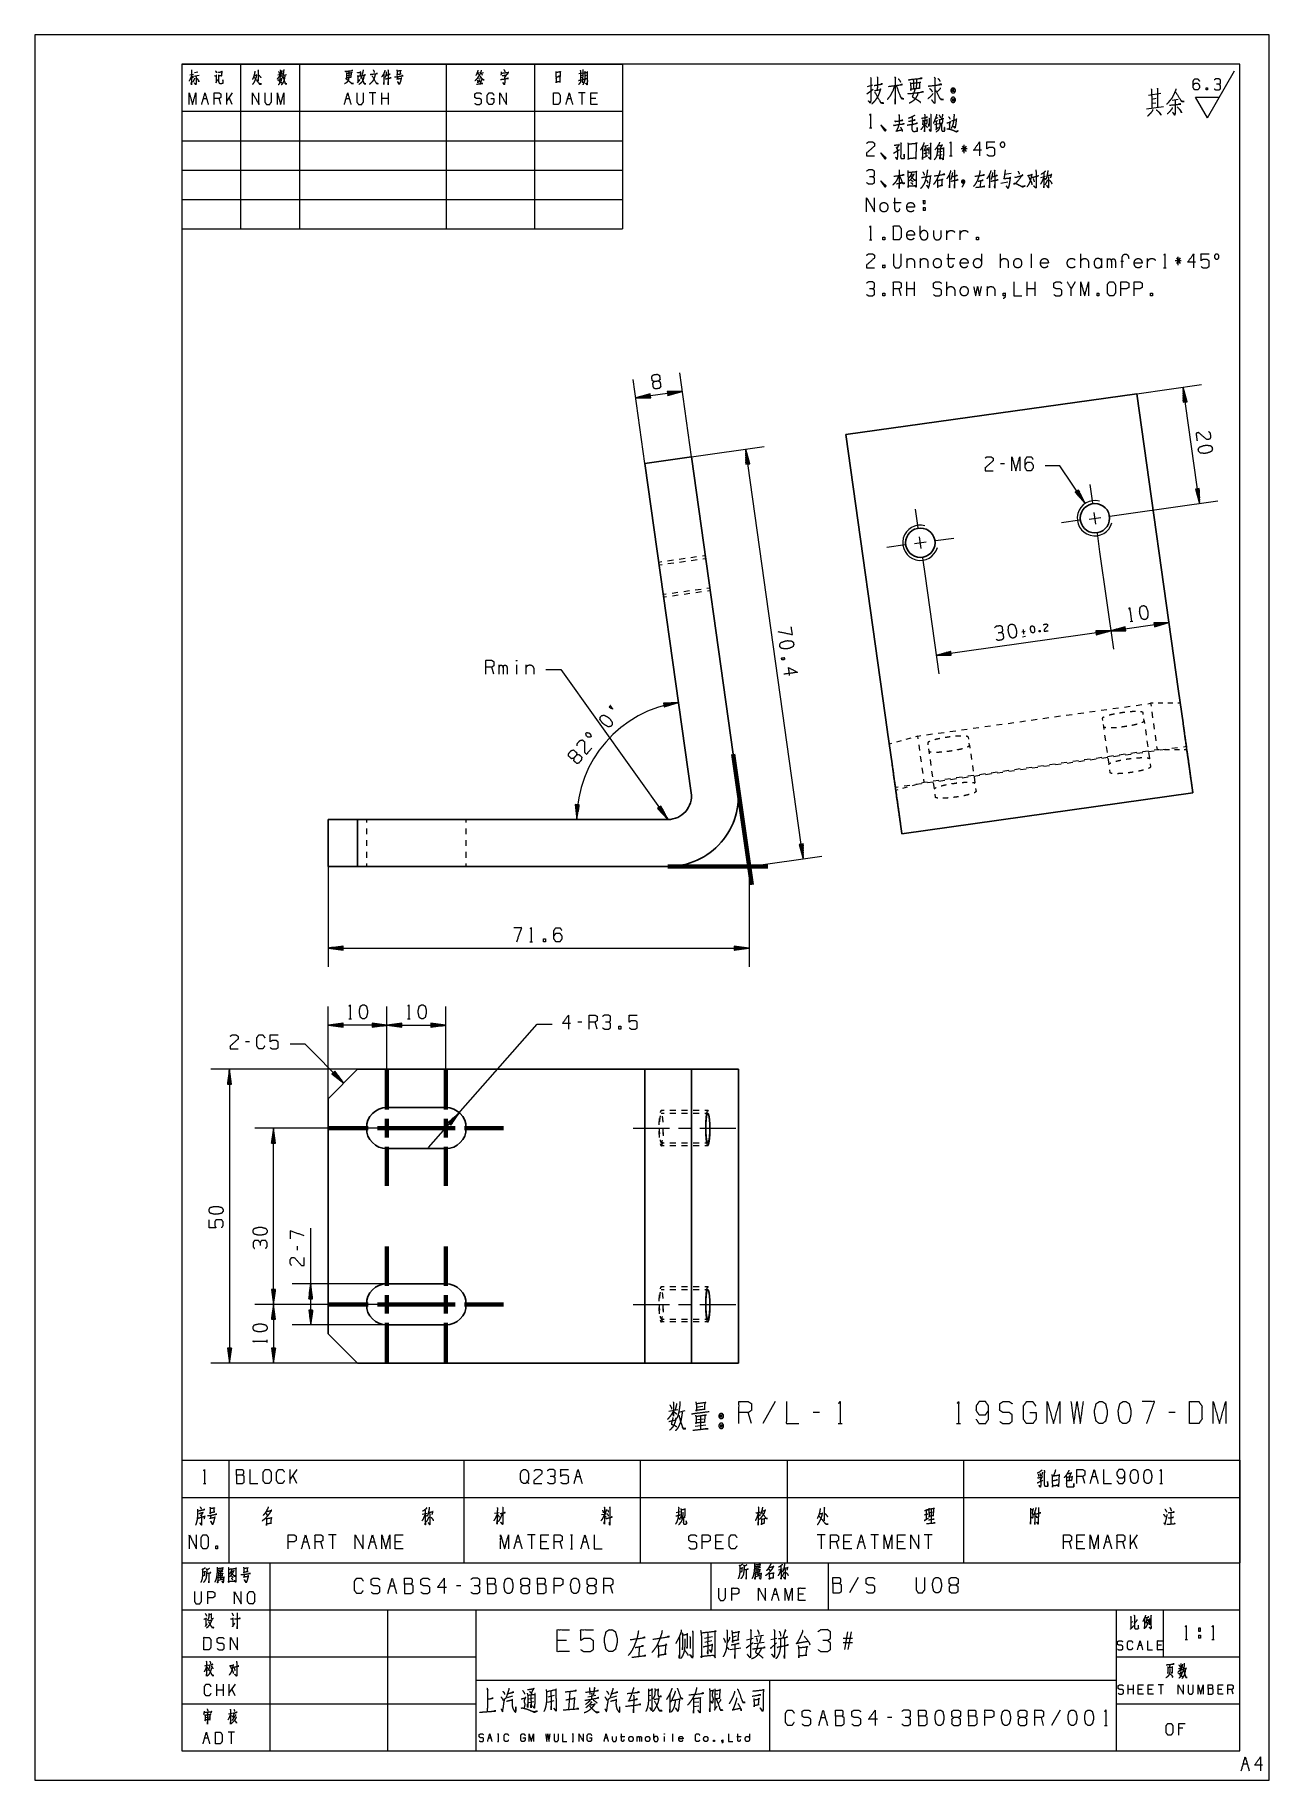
# Model space of a CAD drawing. Header units: millimetres. Extents: x 0 to 210, y 0 to 297.
import ezdxf

# ---------------------------------------------------------------- set-up
doc = ezdxf.new("R2010")
doc.units = ezdxf.units.MM
doc.layers.add('1', color=7, linetype='Continuous', true_color=0xffffff)

msp = doc.modelspace()

# ---------------------------------------------------------------- linework, layer by layer
at = {"layer": '1', "color": 132, "linetype": 'Continuous', "lineweight": 18}
for p, q in [((0, 297), (0, 0)), ((210, 297), (0, 297)), ((210, 0), (210, 297)), ((25, 292), (25, 264)), ((25, 292), (100, 292)), ((25, 292), (100, 292)), ((25, 292), (100, 292)), ((25, 292), (25, 5)), ((205, 292), (25, 292)), ((35, 292), (35, 264)), ((45, 292), (45, 264)), ((70, 292), (70, 264)), ((85, 292), (85, 264)), ((100, 292), (100, 264)), ((205, 5), (205, 292)), ((25, 284), (100, 284)), ((25, 279), (100, 279)), ((25, 274), (100, 274)), ((25, 269), (100, 269)), ((25, 264), (100, 264)), ((25, 37), (25, 5)), ((25, 37), (205, 37)), ((40, 37), (40, 5)), ((115, 37), (115, 29)), ((135, 37), (135, 29)), ((25, 29), (205, 29)), ((60, 29), (60, 5)), ((75, 29), (75, 5)), ((184, 29), (184, 5)), ((192, 29), (192, 21)), ((25, 21), (75, 21)), ((184, 21), (205, 21)), ((75, 17), (184, 17)), ((125, 17), (125, 5)), ((25, 13), (75, 13)), ((184, 13), (205, 13)), ((25, 5), (205, 5)), ((25, 5), (205, 5)), ((0, 0), (210, 0))]:
    msp.add_line(p, q, dxfattribs=at)
at = {"layer": '1', "color": 95, "linetype": 'Continuous', "lineweight": 18}
for p, q in [((26.34, 290.18), (26.96, 290.3)), ((26.7, 289.95), (26.92, 289.68)), ((26.99, 289.99), (27.95, 290.14)), ((27.13, 290.61), (27.71, 290.74)), ((41.34, 290.22), (42.13, 290.38)), ((42.25, 290.16), (42.79, 290.28)), ((53.17, 290.09), (53.7, 290.18)), ((54.91, 288.87), (55.37, 289.43)), ((75.25, 290.57), (75.67, 290.63)), ((75.35, 290.55), (75.45, 290.24)), ((75.83, 289.64), (75.37, 289.56)), ((75.82, 290.51), (76.35, 290.61)), ((75.98, 290.49), (76.11, 290.16)), ((92.56, 290.43), (93.43, 290.55)), ((92.84, 290.07), (93.11, 290.14)), ((92.86, 289.72), (93.09, 289.78)), ((93.6, 290.05), (93.85, 290.12)), ((141.64, 288.24), (142.59, 288.5)), ((28.66, 286.17), (29.22, 286.17)), ((31.62, 285.18), (31.34, 286.17)), ((33.59, 287.14), (32.63, 285.78)), ((32.63, 285.18), (32.63, 287.14)), ((33.59, 285.18), (33.04, 286.36)), ((52.94, 286.17), (53.49, 286.17)), ((58.02, 287.14), (56.9, 287.14)), ((57.46, 287.14), (57.46, 285.18)), ((59.02, 285.18), (59.02, 287.14)), ((60.14, 286.17), (59.02, 286.17)), ((60.14, 285.18), (60.14, 287.14)), ((90.65, 286.17), (91.2, 286.17)), ((93.6, 287.14), (92.49, 287.14)), ((93.05, 287.14), (93.05, 285.18)), ((95.45, 286.17), (94.61, 286.17)), ((141.58, 286.96), (142.64, 287.79)), ((189.47, 286.77), (191.6, 287.07)), ((190.03, 285.38), (190.75, 285.46)), ((190.06, 286.06), (190.77, 286.21)), ((194.53, 286.02), (193.5, 285.83)), ((153.19, 282.3), (153.66, 282.45)), ((153.26, 282.8), (153.68, 282.92)), ((189.13, 284.44), (192.02, 284.82)), ((141.98, 281.17), (142.41, 281.17)), ((153.7, 281.85), (153.05, 281.67)), ((146.07, 276.89), (147.13, 277.49)), ((151.25, 278.06), (152.01, 278.24)), ((151.26, 276.14), (151.95, 276.49)), ((151.3, 276.81), (151.86, 276.96)), ((152.13, 277.91), (152.13, 276.71)), ((153.65, 276.54), (154.39, 276.64)), ((154.35, 277.16), (153.72, 277.06)), ((155.64, 276.41), (156.06, 276.41)), ((158.62, 277.61), (157.62, 277.61)), ((157.79, 278.09), (158.46, 277.14)), ((158.45, 278.09), (157.79, 277.14)), ((158.11, 276.89), (158.11, 278.31)), ((166.09, 273.4), (164.99, 273.22)), ((160.88, 272.15), (160.86, 271.12)), ((164.37, 271.77), (165.56, 271.97)), ((171.17, 272.75), (171.98, 272.97)), ((146.07, 268.46), (147.4, 268.46)), ((151.12, 267.61), (151.46, 267.61)), ((151.12, 267.61), (151.12, 267.14)), ((150.63, 262.75), (150.63, 264.5)), ((141.98, 262.12), (142.41, 262.12)), ((155.18, 262.12), (155.18, 263.7)), ((157.46, 262.12), (157.46, 263.7)), ((148.35, 258.94), (148.35, 257.36)), ((150.63, 258.94), (150.63, 257.36)), ((155.18, 258.94), (156.51, 258.94)), ((164.29, 257.36), (164.29, 259.74)), ((169.51, 259.76), (169.51, 257.36)), ((177.95, 257.36), (177.95, 259.74)), ((181.55, 257.36), (181.55, 258.94)), ((182.5, 257.36), (182.5, 258.94)), ((185.2, 258.41), (184.77, 258.41)), ((189.33, 257.36), (189.33, 258.94)), ((195.05, 258.56), (194.04, 258.56)), ((194.22, 259.04), (194.89, 258.09)), ((194.87, 259.04), (194.22, 258.09)), ((194.53, 257.84), (194.53, 259.26)), ((192.06, 257.36), (192.49, 257.36)), ((147.42, 252.6), (147.08, 253.8)), ((148.35, 252.6), (148.35, 254.97)), ((149.69, 253.8), (148.35, 253.8)), ((149.69, 252.6), (149.69, 254.97)), ((155.18, 252.6), (155.18, 254.97)), ((162.01, 254.17), (162.01, 252.6)), ((168.84, 252.6), (168.84, 254.97)), ((170.18, 253.8), (168.84, 253.8)), ((170.18, 252.6), (170.18, 254.97)), ((177.01, 254.97), (176.34, 253.8)), ((164.97, 224.03), (164.3, 224.03)), ((186.39, 197.16), (186.81, 197.22)), ((168.47, 195.45), (167.91, 195.37)), ((168.02, 194.59), (168.58, 194.67)), ((168.13, 195.81), (168.24, 195.02)), ((78.07, 188.2), (77.73, 189.4)), ((79, 188.2), (79, 189.77)), ((81.95, 189.77), (81.95, 188.2)), ((83.55, 189.77), (83.55, 188.2)), ((84.23, 142.68), (84.65, 142.68)), ((53.42, 129.56), (53.85, 129.56)), ((63.42, 129.56), (63.85, 129.56)), ((93.06, 129.01), (92.39, 129.01)), ((95.67, 127.81), (95.33, 129.01)), ((36.5, 125.64), (35.83, 125.64)), ((44.63, 90.86), (44.63, 90.19)), ((39.5, 74.48), (39.5, 74.91)), ((107.87, 62.76), (109.37, 63.07)), ((109.59, 62.64), (110.62, 62.88)), ((112.54, 63.47), (113.65, 63.66)), ((121.92, 60.67), (121.39, 62.56)), ((125.95, 64.41), (123.84, 60.67)), ((133.5, 62.56), (132.44, 62.56)), ((194.02, 62.56), (192.96, 62.56)), ((112.37, 60.24), (114.16, 60.44)), ((112.76, 61.38), (113.74, 61.5)), ((113.24, 61.97), (113.24, 59.69)), ((136.67, 60.67), (137.34, 60.67)), ((156.84, 60.67), (157.51, 60.67)), ((25, 54.46), (33, 54.46)), ((25, 54.46), (25, 48.11)), ((33, 54.46), (33, 48.11)), ((33, 54.46), (73, 54.46)), ((73, 54.46), (73, 48.11)), ((73, 54.46), (103, 54.46)), ((103, 54.46), (103, 48.11)), ((103, 54.46), (128, 54.46)), ((128, 54.46), (128, 48.11)), ((128, 54.46), (158, 54.46)), ((158, 54.46), (158, 48.11)), ((158, 54.46), (205, 54.46)), ((205, 54.46), (205, 48.11)), ((44.57, 52.85), (43.41, 51.2)), ((43.41, 50.48), (43.41, 52.85)), ((44.57, 50.48), (43.9, 51.9)), ((92.09, 51.68), (92.76, 51.68)), ((178.64, 50.48), (178.3, 51.68)), ((179.91, 51.68), (180.58, 51.68)), ((25, 48.11), (33, 48.11)), ((25, 48.11), (25, 37)), ((28.67, 50.48), (29.09, 50.48)), ((33, 48.11), (33, 37)), ((33, 48.11), (73, 48.11)), ((73, 48.11), (73, 37)), ((73, 48.11), (103, 48.11)), ((103, 48.11), (103, 37)), ((103, 48.11), (128, 48.11)), ((128, 48.11), (128, 37)), ((128, 48.11), (158, 48.11)), ((158, 48.11), (158, 37)), ((158, 48.11), (205, 48.11)), ((191.41, 50.48), (191.84, 50.48)), ((205, 48.11), (205, 37)), ((65.91, 45.23), (66.73, 45.45)), ((78.21, 45.4), (79.01, 45.55)), ((96.41, 45.2), (97.27, 45.33)), ((109.13, 45.55), (109.78, 45.7)), ((152.27, 45.55), (152.75, 45.65)), ((152.5, 46.1), (152.48, 43.7)), ((193.26, 45.53), (193.26, 43.6)), ((51.28, 41.74), (49.94, 41.74)), ((50.61, 41.74), (50.61, 39.36)), ((85.14, 41.74), (83.8, 41.74)), ((84.47, 41.74), (84.47, 39.36)), ((91.12, 41.74), (91.46, 41.74)), ((91.3, 41.74), (91.3, 39.36)), ((134.45, 41.74), (133.11, 41.74)), ((133.78, 41.74), (133.78, 39.36)), ((143.56, 41.74), (142.21, 41.74)), ((142.88, 41.74), (142.88, 39.36)), ((152.66, 41.74), (151.32, 41.74)), ((151.99, 41.74), (151.99, 39.36)), ((187.58, 41.74), (186.41, 40.09)), ((186.41, 39.36), (186.41, 41.74)), ((45.72, 40.56), (46.39, 40.56)), ((49, 39.36), (48.67, 40.56)), ((57.1, 40.56), (57.77, 40.56)), ((62.33, 40.56), (61.32, 40.56)), ((81.86, 40.56), (82.53, 40.56)), ((87.08, 40.56), (86.08, 40.56)), ((89.7, 39.36), (89.36, 40.56)), ((91.12, 39.36), (91.46, 39.36)), ((93.24, 40.56), (93.91, 40.56)), ((116.85, 40.56), (115.84, 40.56)), ((136.73, 39.36), (136.39, 40.56)), ((138.67, 40.56), (137.66, 40.56)), ((140.27, 40.56), (140.94, 40.56)), ((147.77, 40.56), (146.76, 40.56)), ((176.37, 39.36), (176.04, 40.56)), ((178.31, 40.56), (177.31, 40.56)), ((182.19, 40.56), (182.87, 40.56)), ((185.48, 39.36), (185.14, 40.56)), ((187.58, 39.36), (186.91, 40.79)), ((25, 37), (33, 37)), ((33, 37), (73, 37)), ((73, 37), (103, 37)), ((103, 37), (128, 37)), ((123.01, 36.05), (123, 34.75)), ((126.51, 35.77), (127.23, 35.97)), ((128, 37), (158, 37)), ((158, 37), (205, 37)), ((31.29, 34.04), (31.83, 34.2)), ((31.58, 35.44), (31.57, 34.13)), ((60.42, 33.08), (61.16, 33.08)), ((72.48, 33.08), (71.74, 33.08)), ((98.31, 31.75), (97.94, 33.08)), ((122.72, 34.66), (123.26, 34.82)), ((140.1, 34.49), (138.62, 31.86)), ((125.68, 31.65), (126.27, 31.65)), ((130.8, 31.65), (129.91, 31.65)), ((186.57, 26.88), (186.89, 27.01)), ((113.92, 24.14), (115.28, 24.41)), ((118.7, 24.34), (119.37, 24.53)), ((121.1, 23.86), (122.21, 24.14)), ((122.43, 24.41), (123.96, 24.65)), ((125.24, 23.9), (126.24, 24.14)), ((139.13, 24.1), (137.54, 24.1)), ((137.79, 22.21), (138.32, 25.24)), ((138.88, 25.24), (138.35, 22.21)), ((195.7, 23.93), (196.13, 23.93)), ((198.01, 24.65), (198.35, 24.65)), ((198.01, 24.65), (198.01, 24.18)), ((200.25, 23.93), (200.68, 23.93)), ((90.46, 23.75), (88.87, 23.75)), ((102.79, 22.64), (102.76, 21.03)), ((111.47, 21.3), (111.89, 20.83)), ((114, 23.47), (115.17, 23.75)), ((118.29, 22.21), (120.1, 22.49)), ((121.04, 22.49), (122.24, 23.43)), ((122.38, 23.23), (124.07, 23.47)), ((139.13, 23.35), (137.54, 23.35)), ((187.83, 22.95), (188.27, 22.95)), ((191.67, 22.95), (191, 22.95)), ((29.41, 19.54), (28.85, 19.39)), ((29.22, 19.29), (29.42, 19.02)), ((194.57, 19.02), (195.36, 19.18)), ((195.48, 18.95), (196.02, 19.08)), ((30.96, 14.33), (30.96, 16.3)), ((32.07, 15.33), (30.96, 15.33)), ((32.07, 14.33), (32.07, 16.3)), ((34.05, 16.3), (33.08, 14.93)), ((33.08, 14.33), (33.08, 16.3)), ((34.05, 14.33), (33.49, 15.51)), ((91.04, 15.01), (90.77, 12.01)), ((186.03, 14.64), (186.03, 16.21)), ((186.92, 15.43), (186.03, 15.43)), ((186.92, 14.64), (186.92, 16.21)), ((188.4, 15.43), (187.73, 15.43)), ((190.09, 15.43), (189.43, 15.43)), ((192.01, 16.21), (191.12, 16.21)), ((191.57, 16.21), (191.57, 14.64)), ((201.97, 15.43), (201.31, 15.43)), ((203.89, 14.64), (203.67, 15.43)), ((80.43, 14.08), (81.33, 14.32)), ((84.04, 13.81), (84.82, 13.98)), ((84.04, 13.19), (84.87, 13.39)), ((87.26, 13.29), (88.38, 13.57)), ((88.33, 14.39), (87.28, 14.12)), ((94.09, 14.19), (95.45, 14.43)), ((98.11, 14.08), (99.01, 14.32)), ((104.82, 14.39), (104.43, 14.32)), ((104.79, 13.63), (104.43, 13.53)), ((112.96, 13.29), (112.11, 13.19)), ((112.11, 12.53), (112.96, 12.63)), ((113.64, 14.84), (113.45, 14.74)), ((116.23, 14.63), (115.72, 14.57)), ((174.46, 11.92), (172.98, 9.3)), ((29.11, 10.67), (29.64, 10.75)), ((33.49, 11.35), (32.92, 11.23)), ((33.28, 11.06), (33.47, 10.81)), ((133.75, 10.63), (134.49, 10.63)), ((145.8, 10.63), (145.06, 10.63)), ((171.63, 9.3), (171.26, 10.63)), ((181.97, 9.3), (182.44, 9.3)), ((28.89, 7.18), (29.45, 7.18)), ((33.97, 8.15), (32.86, 8.15)), ((33.41, 8.15), (33.41, 6.19)), ((77.2, 7.22), (77.57, 7.22)), ((78.7, 7.87), (78.89, 7.87)), ((78.7, 6.56), (78.89, 6.56)), ((78.8, 7.87), (78.8, 6.56)), ((91.43, 7.87), (91.62, 7.87)), ((91.43, 6.56), (91.62, 6.56)), ((91.53, 7.87), (91.53, 6.56)), ((97, 7.22), (97.37, 7.22)), ((99.65, 7.43), (100.38, 7.43)), ((102.48, 6.56), (102.48, 7.43)), ((105.3, 6.91), (105.3, 7.87)), ((107.09, 7.43), (107.09, 6.56)), ((108.5, 7.89), (108.5, 6.56)), ((119.45, 7.43), (120.18, 7.43)), ((195.32, 8.85), (194.63, 8.85)), ((205.61, 2.78), (206.28, 2.78))]:
    msp.add_line(p, q, dxfattribs=at)
at = {"layer": '1', "color": 43, "linetype": 'Continuous', "lineweight": 18}
for p, q in [((199.52, 282.91), (204.14, 290.91)), ((197.5, 286.41), (201.54, 286.41)), ((199.52, 282.91), (197.5, 286.41)), ((112.6, 208.15), (111.61, 208.01)), ((112.6, 208.15), (111.61, 208.01)), ((114.08, 208.35), (113.59, 208.29)), ((114.08, 208.35), (113.59, 208.29)), ((106.65, 207.31), (106.16, 207.24)), ((106.65, 207.31), (106.16, 207.24)), ((106.72, 206.82), (106.23, 206.75)), ((108.63, 207.59), (107.64, 207.45)), ((108.63, 207.59), (107.64, 207.45)), ((108.7, 207.09), (107.71, 206.96)), ((110.62, 207.87), (109.63, 207.73)), ((110.62, 207.87), (109.63, 207.73)), ((110.68, 207.37), (109.69, 207.23)), ((112.67, 207.65), (111.68, 207.51)), ((114.15, 207.86), (113.66, 207.79)), ((108.41, 202), (109.4, 202.14)), ((110.39, 202.28), (111.38, 202.42)), ((112.37, 202.56), (113.36, 202.7)), ((113.43, 202.2), (112.44, 202.07)), ((113.43, 202.2), (112.44, 202.07)), ((114.35, 202.84), (114.85, 202.91)), ((114.92, 202.41), (114.42, 202.34)), ((114.92, 202.41), (114.42, 202.34)), ((106.92, 201.8), (107.42, 201.86)), ((107.49, 201.37), (106.99, 201.3)), ((107.49, 201.37), (106.99, 201.3)), ((109.47, 201.65), (108.48, 201.51)), ((109.47, 201.65), (108.48, 201.51)), ((111.45, 201.93), (110.46, 201.79)), ((111.45, 201.93), (110.46, 201.79)), ((175.48, 181.23), (176.47, 181.37)), ((177.46, 181.51), (178.45, 181.65)), ((179.44, 181.79), (180.43, 181.93)), ((181.42, 182.06), (182.41, 182.2)), ((183.4, 182.34), (184.39, 182.48)), ((185.38, 182.62), (186.37, 182.76)), ((187.36, 182.9), (188.35, 183.04)), ((188.6, 181.32), (188.55, 181.66)), ((189.35, 183.18), (189.84, 183.25)), ((189.84, 183.25), (189.91, 182.76)), ((190.26, 183.25), (189.84, 183.25)), ((190.05, 181.78), (190.18, 180.8)), ((191.94, 183.25), (191.1, 183.25)), ((193.63, 183.25), (192.79, 183.25)), ((194.89, 183.25), (194.47, 183.25)), ((153.7, 178.17), (154.69, 178.31)), ((155.68, 178.45), (156.67, 178.59)), ((157.66, 178.72), (158.65, 178.86)), ((159.64, 179), (160.63, 179.14)), ((161.62, 179.28), (162.61, 179.42)), ((163.6, 179.56), (164.59, 179.7)), ((165.58, 179.84), (166.57, 179.98)), ((167.56, 180.12), (168.55, 180.26)), ((169.54, 180.39), (170.53, 180.53)), ((171.52, 180.67), (172.51, 180.81)), ((173.5, 180.95), (174.49, 181.09)), ((181.62, 180.69), (181.67, 180.34)), ((181.76, 179.65), (181.81, 179.31)), ((181.81, 179.31), (181.88, 178.82)), ((188.74, 180.28), (188.69, 180.63)), ((188.74, 180.28), (188.81, 179.79)), ((188.95, 178.81), (189.09, 177.83)), ((190.32, 179.82), (190.46, 178.83)), ((145.78, 176.41), (145.38, 176.3)), ((147.4, 176.87), (146.59, 176.64)), ((149.02, 177.33), (148.21, 177.1)), ((150.23, 177.68), (149.83, 177.57)), ((150.23, 177.68), (150.72, 177.75)), ((150.3, 177.19), (150.23, 177.68)), ((150.57, 175.23), (150.44, 176.21)), ((151.72, 177.89), (152.71, 178.03)), ((151.91, 176.51), (151.96, 176.17)), ((152.05, 175.48), (152.1, 175.13)), ((158.89, 177.14), (158.84, 177.49)), ((159.03, 176.11), (158.99, 176.45)), ((159.03, 176.11), (159.1, 175.62)), ((182.02, 177.84), (182.15, 176.86)), ((182.29, 175.88), (182.43, 174.9)), ((189.22, 176.85), (189.36, 175.87)), ((190.45, 175.33), (190.94, 175.4)), ((190.6, 177.85), (190.74, 176.87)), ((190.87, 175.89), (190.94, 175.4)), ((190.94, 175.4), (191.36, 175.4)), ((191.46, 175.31), (192.45, 175.45)), ((192.2, 175.4), (193.05, 175.41)), ((193.44, 175.59), (194.43, 175.73)), ((193.89, 175.41), (194.73, 175.41)), ((195.42, 175.87), (195.92, 175.94)), ((195.57, 175.41), (195.99, 175.41)), ((150.85, 173.27), (150.71, 174.25)), ((151.13, 171.31), (150.99, 172.29)), ((152.1, 175.13), (152.17, 174.64)), ((152.31, 173.66), (152.45, 172.68)), ((159.24, 174.64), (159.38, 173.66)), ((159.52, 172.67), (159.65, 171.69)), ((168.66, 172.27), (169.65, 172.41)), ((169.67, 172.25), (170.66, 172.39)), ((170.64, 172.55), (171.63, 172.69)), ((171.66, 172.53), (172.65, 172.67)), ((172.62, 172.83), (173.61, 172.97)), ((173.64, 172.81), (174.63, 172.95)), ((174.6, 173.11), (175.59, 173.25)), ((175.62, 173.09), (176.61, 173.22)), ((176.58, 173.38), (177.57, 173.52)), ((177.6, 173.36), (178.59, 173.5)), ((178.56, 173.66), (179.55, 173.8)), ((179.58, 173.64), (180.57, 173.78)), ((180.55, 173.94), (181.54, 174.08)), ((181.56, 173.92), (182.55, 174.06)), ((182.53, 174.22), (183.52, 174.36)), ((182.57, 173.91), (182.71, 172.93)), ((183.54, 174.2), (184.53, 174.34)), ((184.51, 174.5), (185.5, 174.64)), ((185.52, 174.48), (186.51, 174.62)), ((186.49, 174.78), (187.48, 174.92)), ((187.5, 174.76), (188.49, 174.89)), ((188.47, 175.05), (189.46, 175.19)), ((189.48, 175.03), (190.47, 175.17)), ((189.5, 174.89), (189.64, 173.91)), ((189.78, 172.93), (189.84, 172.44)), ((147.89, 169.19), (148.88, 169.33)), ((149.31, 169.26), (150.12, 169.49)), ((149.87, 169.47), (150.86, 169.61)), ((150.93, 169.72), (151.33, 169.84)), ((151.33, 169.84), (151.26, 170.33)), ((151.33, 169.84), (151.83, 169.91)), ((151.85, 169.75), (152.84, 169.88)), ((152.58, 171.7), (152.72, 170.72)), ((152.82, 170.04), (153.81, 170.18)), ((152.86, 169.74), (153, 168.76)), ((153.83, 170.02), (154.82, 170.16)), ((154.8, 170.32), (155.79, 170.46)), ((155.81, 170.3), (156.8, 170.44)), ((156.78, 170.6), (157.77, 170.74)), ((157.79, 170.58), (158.78, 170.72)), ((158.76, 170.88), (159.75, 171.02)), ((159.77, 170.86), (160.76, 171)), ((159.79, 170.71), (159.93, 169.73)), ((160.74, 171.16), (161.73, 171.3)), ((161.75, 171.14), (162.74, 171.28)), ((162.72, 171.44), (163.71, 171.58)), ((163.73, 171.42), (164.72, 171.55)), ((164.7, 171.71), (165.69, 171.85)), ((165.71, 171.69), (166.7, 171.83)), ((166.68, 171.99), (167.67, 172.13)), ((167.69, 171.97), (168.68, 172.11)), ((182.84, 171.95), (182.91, 171.46)), ((146.4, 168.98), (146.9, 169.05)), ((146.48, 168.45), (146.88, 168.57)), ((147.69, 168.8), (148.5, 169.03)), ((153.14, 167.78), (153.2, 167.29)), ((160.07, 168.75), (160.14, 168.26)), ((56.4, 163.47), (56.4, 162.97)), ((73.4, 162.97), (73.4, 163.47)), ((56.4, 161.97), (56.4, 160.97)), ((73.4, 160.97), (73.4, 161.97)), ((56.4, 159.97), (56.4, 158.97)), ((56.4, 157.97), (56.4, 156.97)), ((73.4, 158.97), (73.4, 159.97)), ((73.4, 156.97), (73.4, 157.97)), ((56.4, 155.97), (56.4, 155.47)), ((73.4, 155.47), (73.4, 155.97)), ((111.71, 120.46), (111.71, 120.96)), ((111.71, 118.46), (111.71, 119.46)), ((111.71, 116.46), (111.71, 117.46)), ((107.07, 113.96), (106.58, 113.96)), ((107.07, 113.46), (106.58, 113.46)), ((109.05, 113.96), (108.06, 113.96)), ((109.05, 113.46), (108.06, 113.46)), ((111.03, 113.96), (110.04, 113.96)), ((111.03, 113.46), (110.04, 113.46)), ((111.71, 114.46), (111.71, 115.46)), ((111.71, 112.46), (111.71, 113.46)), ((113.01, 113.96), (112.02, 113.96)), ((113.01, 113.46), (112.02, 113.46)), ((114.5, 113.96), (114, 113.96)), ((114.5, 113.46), (114, 113.46)), ((106.95, 109.65), (106.98, 110.19)), ((111.71, 110.46), (111.71, 111.46)), ((106.58, 108.46), (107.07, 108.46)), ((107.07, 107.96), (106.58, 107.96)), ((108.06, 108.46), (109.05, 108.46)), ((109.05, 107.96), (108.06, 107.96)), ((110.04, 108.46), (111.03, 108.46)), ((111.03, 107.96), (110.04, 107.96)), ((111.71, 108.46), (111.71, 109.46)), ((111.71, 106.46), (111.71, 107.46)), ((112.02, 108.46), (113.01, 108.46)), ((113.01, 107.96), (112.02, 107.96)), ((114, 108.46), (114.5, 108.46)), ((114.5, 107.96), (114, 107.96)), ((111.71, 104.46), (111.71, 105.46)), ((111.71, 102.46), (111.71, 103.46)), ((111.71, 100.46), (111.71, 101.46)), ((111.71, 98.46), (111.71, 99.46)), ((111.71, 96.46), (111.71, 97.46)), ((111.71, 94.46), (111.71, 95.46)), ((111.71, 92.46), (111.71, 93.46)), ((111.71, 90.46), (111.71, 91.46)), ((111.71, 88.46), (111.71, 89.46)), ((111.71, 86.46), (111.71, 87.46)), ((107.07, 83.96), (106.58, 83.96)), ((107.07, 83.46), (106.58, 83.46)), ((109.05, 83.96), (108.06, 83.96)), ((109.05, 83.46), (108.06, 83.46)), ((111.03, 83.96), (110.04, 83.96)), ((111.03, 83.46), (110.04, 83.46)), ((111.71, 84.46), (111.71, 85.46)), ((111.71, 82.46), (111.71, 83.46)), ((113.01, 83.96), (112.02, 83.96)), ((113.01, 83.46), (112.02, 83.46)), ((114.5, 83.96), (114, 83.96)), ((114.5, 83.46), (114, 83.46)), ((111.71, 80.46), (111.71, 81.46)), ((106.58, 78.46), (107.07, 78.46)), ((107.07, 77.96), (106.58, 77.96)), ((106.95, 79.65), (106.98, 80.19)), ((108.06, 78.46), (109.05, 78.46)), ((109.05, 77.96), (108.06, 77.96)), ((110.04, 78.46), (111.03, 78.46)), ((111.03, 77.96), (110.04, 77.96)), ((111.71, 78.46), (111.71, 79.46)), ((111.71, 76.46), (111.71, 77.46)), ((112.02, 78.46), (113.01, 78.46)), ((113.01, 77.96), (112.02, 77.96)), ((114, 78.46), (114.5, 78.46)), ((114.5, 77.96), (114, 77.96)), ((111.71, 74.46), (111.71, 75.46)), ((111.71, 72.46), (111.71, 73.46)), ((111.71, 70.96), (111.71, 71.46))]:
    msp.add_line(p, q, dxfattribs=at)
at = {"layer": '1', "color": 13, "linetype": 'Continuous', "lineweight": 18}
for p, q in [((103.79, 224.08), (101.78, 238.37)), ((111.72, 225.19), (109.71, 239.49)), ((110.15, 236.34), (102.23, 235.23)), ((104.69, 235.91), (102.23, 235.23)), ((102.23, 235.23), (104.79, 235.25)), ((104.74, 235.61), (102.41, 235.28)), ((104.74, 235.56), (102.42, 235.23)), ((104.73, 235.66), (102.79, 235.38)), ((104.75, 235.51), (102.81, 235.23)), ((104.72, 235.71), (103.16, 235.49)), ((104.76, 235.46), (103.2, 235.24)), ((104.72, 235.76), (103.54, 235.59)), ((104.77, 235.41), (103.59, 235.24)), ((104.71, 235.81), (103.91, 235.7)), ((104.77, 235.35), (103.98, 235.24)), ((104.7, 235.86), (104.29, 235.8)), ((104.78, 235.3), (104.37, 235.25)), ((104.7, 235.91), (104.66, 235.9)), ((104.7, 235.91), (104.66, 235.9)), ((104.79, 235.25), (104.69, 235.91)), ((104.79, 235.25), (104.76, 235.25)), ((104.79, 235.25), (104.76, 235.25)), ((110.15, 236.34), (107.59, 236.32)), ((107.59, 236.26), (108.01, 236.32)), ((107.59, 236.31), (107.62, 236.32)), ((107.59, 236.31), (107.62, 236.32)), ((107.59, 236.32), (107.68, 235.66)), ((107.6, 236.21), (108.4, 236.33)), ((107.61, 236.16), (108.79, 236.33)), ((107.62, 236.06), (109.56, 236.34)), ((107.62, 236.11), (109.18, 236.33)), ((107.63, 236.01), (109.95, 236.34)), ((107.64, 235.96), (109.96, 236.29)), ((107.64, 235.91), (109.59, 236.19)), ((107.65, 235.86), (109.21, 236.08)), ((107.66, 235.81), (108.84, 235.98)), ((107.66, 235.76), (108.46, 235.87)), ((107.67, 235.71), (108.09, 235.77)), ((107.68, 235.66), (110.15, 236.34)), ((107.68, 235.66), (107.71, 235.67)), ((107.68, 235.66), (107.71, 235.67)), ((187.48, 235.94), (198.51, 237.49)), ((196.05, 234.58), (195.36, 237.05)), ((195.36, 237.05), (195.39, 234.49)), ((198.15, 217.25), (195.36, 237.05)), ((195.69, 234.53), (195.37, 236.86)), ((195.64, 234.53), (195.37, 236.47)), ((195.59, 234.52), (195.37, 236.08)), ((195.54, 234.51), (195.38, 235.69)), ((195.49, 234.5), (195.38, 235.3)), ((195.44, 234.5), (195.38, 234.91)), ((195.74, 234.54), (195.42, 236.86)), ((195.79, 234.55), (195.52, 236.49)), ((195.84, 234.55), (195.62, 236.11)), ((195.89, 234.56), (195.73, 235.74)), ((195.94, 234.57), (195.83, 235.36)), ((195.99, 234.58), (195.94, 234.99)), ((195.39, 234.49), (196.05, 234.58)), ((195.39, 234.49), (195.39, 234.52)), ((195.39, 234.49), (195.39, 234.52)), ((196.04, 234.58), (196.04, 234.61)), ((196.04, 234.58), (196.04, 234.61)), ((111.72, 225.19), (124.09, 226.93)), ((121.63, 224.02), (120.94, 226.49)), ((120.94, 226.49), (120.97, 223.92)), ((130.74, 156.77), (120.94, 226.49)), ((121.27, 223.97), (120.95, 226.29)), ((121.22, 223.96), (120.95, 225.9)), ((121.32, 223.97), (121, 226.3)), ((121.37, 223.98), (121.1, 225.92)), ((121.17, 223.95), (120.95, 225.51)), ((121.12, 223.95), (120.96, 225.12)), ((121.07, 223.94), (120.96, 224.74)), ((121.02, 223.93), (120.96, 224.35)), ((120.97, 223.92), (121.63, 224.02)), ((120.97, 223.93), (120.97, 223.96)), ((120.97, 223.93), (120.97, 223.96)), ((121.42, 223.99), (121.2, 225.55)), ((121.47, 224), (121.31, 225.17)), ((121.52, 224), (121.41, 224.8)), ((121.57, 224.01), (121.52, 224.42)), ((121.62, 224.02), (121.62, 224.05)), ((121.62, 224.02), (121.62, 224.05)), ((174.42, 223.65), (171.88, 223.65)), ((178.7, 217.24), (174.42, 223.65)), ((198.12, 219.81), (197.46, 219.71)), ((197.97, 219.79), (198.13, 218.61)), ((198.02, 219.79), (198.13, 219)), ((198.07, 219.8), (198.13, 219.39)), ((198.12, 219.81), (198.12, 219.78)), ((198.12, 219.81), (198.12, 219.78)), ((198.15, 217.25), (198.12, 219.81)), ((177.57, 219.54), (177.01, 219.17)), ((177.01, 219.17), (177.03, 219.14)), ((177.01, 219.17), (177.03, 219.14)), ((177.01, 219.17), (178.7, 217.24)), ((177.06, 219.2), (177.29, 218.85)), ((177.1, 219.23), (177.54, 218.56)), ((177.14, 219.26), (177.8, 218.27)), ((177.18, 219.28), (178.06, 217.97)), ((177.22, 219.31), (178.31, 217.68)), ((177.27, 219.34), (178.57, 217.39)), ((177.31, 219.37), (178.61, 217.42)), ((177.35, 219.4), (178.44, 217.77)), ((177.39, 219.42), (178.27, 218.11)), ((177.44, 219.45), (178.1, 218.46)), ((177.48, 219.48), (177.92, 218.81)), ((177.52, 219.51), (177.75, 219.16)), ((177.56, 219.54), (177.58, 219.51)), ((177.56, 219.54), (177.58, 219.51)), ((178.7, 217.24), (177.57, 219.54)), ((186.07, 215.55), (201.29, 217.69)), ((197.46, 219.71), (198.15, 217.25)), ((197.47, 219.72), (197.47, 219.68)), ((197.47, 219.72), (197.47, 219.68)), ((197.52, 219.72), (197.57, 219.31)), ((197.57, 219.73), (197.68, 218.93)), ((197.62, 219.74), (197.78, 218.56)), ((197.67, 219.74), (197.89, 218.18)), ((197.72, 219.75), (197.99, 217.81)), ((197.77, 219.76), (198.09, 217.43)), ((197.82, 219.76), (198.15, 217.44)), ((197.87, 219.77), (198.14, 217.83)), ((197.92, 219.78), (198.14, 218.22)), ((181.17, 209.04), (183.5, 192.44)), ((181.17, 209.04), (183.5, 192.44)), ((151.46, 204.86), (153.79, 188.27)), ((183.06, 195.59), (192.96, 196.98)), ((185.53, 196.27), (183.06, 195.59)), ((185.55, 196.06), (183.99, 195.85)), ((185.55, 196.11), (184.37, 195.95)), ((185.54, 196.17), (184.74, 196.05)), ((185.53, 196.22), (185.12, 196.16)), ((185.53, 196.27), (185.5, 196.26)), ((185.53, 196.27), (185.5, 196.26)), ((185.62, 195.61), (185.53, 196.27)), ((192.96, 196.98), (190.4, 196.95)), ((190.4, 196.95), (190.43, 196.95)), ((190.4, 196.95), (190.43, 196.95)), ((190.4, 196.95), (190.49, 196.29)), ((190.41, 196.85), (191.21, 196.96)), ((190.41, 196.9), (190.82, 196.96)), ((190.42, 196.8), (191.6, 196.97)), ((190.43, 196.7), (192.38, 196.97)), ((190.43, 196.75), (191.99, 196.97)), ((190.44, 196.65), (192.77, 196.98)), ((190.45, 196.6), (192.77, 196.92)), ((190.46, 196.55), (192.4, 196.82)), ((190.46, 196.5), (192.02, 196.72)), ((190.47, 196.45), (191.65, 196.61)), ((190.48, 196.4), (191.27, 196.51)), ((190.48, 196.35), (190.9, 196.4)), ((190.49, 196.29), (192.96, 196.98)), ((190.49, 196.3), (190.52, 196.3)), ((190.49, 196.3), (190.52, 196.3)), ((183.06, 195.59), (153.35, 191.41)), ((183.06, 195.59), (180.5, 195.56)), ((180.5, 195.51), (180.92, 195.57)), ((180.5, 195.56), (180.53, 195.56)), ((180.5, 195.56), (180.53, 195.56)), ((180.5, 195.56), (180.59, 194.9)), ((180.51, 195.46), (181.31, 195.57)), ((180.52, 195.36), (182.08, 195.58)), ((180.52, 195.41), (181.7, 195.57)), ((180.53, 195.31), (182.47, 195.58)), ((180.54, 195.26), (182.86, 195.58)), ((180.55, 195.21), (182.87, 195.53)), ((180.55, 195.16), (182.49, 195.43)), ((180.56, 195.11), (182.12, 195.33)), ((180.57, 195.06), (181.74, 195.22)), ((180.57, 195.01), (181.37, 195.12)), ((180.58, 194.96), (180.99, 195.01)), ((180.59, 194.9), (183.06, 195.59)), ((180.59, 194.9), (180.62, 194.91)), ((180.59, 194.9), (180.62, 194.91)), ((183.06, 195.59), (185.62, 195.61)), ((185.57, 195.96), (183.24, 195.64)), ((185.58, 195.91), (183.25, 195.59)), ((185.56, 196.01), (183.62, 195.74)), ((185.58, 195.86), (183.64, 195.59)), ((185.59, 195.81), (184.03, 195.59)), ((185.6, 195.76), (184.42, 195.6)), ((185.6, 195.71), (184.81, 195.6)), ((185.61, 195.66), (185.2, 195.6)), ((185.62, 195.61), (185.59, 195.61)), ((185.62, 195.61), (185.59, 195.61)), ((155.82, 192.09), (153.35, 191.41)), ((153.35, 191.41), (155.91, 191.43)), ((155.86, 191.79), (153.54, 191.46)), ((155.87, 191.74), (153.54, 191.41)), ((155.85, 191.84), (153.91, 191.57)), ((155.88, 191.69), (153.93, 191.42)), ((155.85, 191.89), (154.29, 191.67)), ((155.88, 191.64), (154.32, 191.42)), ((155.84, 191.94), (154.66, 191.77)), ((155.89, 191.59), (154.71, 191.42)), ((155.83, 191.99), (155.04, 191.88)), ((155.9, 191.54), (155.1, 191.43)), ((155.83, 192.04), (155.41, 191.98)), ((155.9, 191.49), (155.49, 191.43)), ((155.82, 192.09), (155.79, 192.09)), ((155.82, 192.09), (155.79, 192.09)), ((155.91, 191.43), (155.82, 192.09)), ((155.91, 191.44), (155.88, 191.43)), ((155.91, 191.44), (155.88, 191.43)), ((86.92, 189.01), (89.46, 189.01)), ((89.46, 189.01), (107.71, 163.47)), ((109.51, 183.39), (106.95, 183.29)), ((106.95, 183.29), (106.98, 183.29)), ((106.95, 183.29), (106.98, 183.29)), ((106.95, 183.29), (107.06, 182.63)), ((106.96, 183.24), (107.37, 183.31)), ((106.97, 183.19), (107.76, 183.32)), ((106.98, 183.14), (108.15, 183.34)), ((106.99, 183.04), (108.93, 183.37)), ((106.99, 183.09), (108.54, 183.35)), ((107, 182.99), (109.32, 183.39)), ((107.01, 182.94), (109.33, 183.34)), ((107.02, 182.89), (108.95, 183.22)), ((107.03, 182.84), (108.58, 183.1)), ((107.04, 182.79), (108.21, 182.99)), ((107.05, 182.74), (107.84, 182.87)), ((107.06, 182.63), (109.51, 183.39)), ((107.06, 182.69), (107.47, 182.76)), ((107.06, 182.64), (107.1, 182.64)), ((107.06, 182.64), (107.1, 182.64)), ((91.94, 166.02), (92.2, 163.47)), ((92.61, 166), (91.94, 166.02)), ((91.95, 166.02), (91.95, 165.99)), ((91.95, 166.02), (91.95, 165.99)), ((92, 166.02), (91.98, 165.6)), ((92.05, 166.02), (92.02, 165.22)), ((92.1, 166.02), (92.06, 164.83)), ((92.15, 166.02), (92.1, 164.44)), ((92.2, 166.02), (92.14, 164.06)), ((92.25, 166.01), (92.18, 163.67)), ((92.2, 163.47), (92.61, 166)), ((92.3, 166.01), (92.23, 163.67)), ((92.35, 166.01), (92.29, 164.05)), ((92.4, 166.01), (92.35, 164.43)), ((92.45, 166.01), (92.42, 164.82)), ((92.5, 166.01), (92.48, 165.2)), ((92.56, 166), (92.54, 165.59)), ((92.61, 166), (92.61, 165.97)), ((92.61, 166), (92.61, 165.97)), ((106.5, 165.74), (105.96, 165.35)), ((105.96, 165.35), (105.98, 165.32)), ((105.96, 165.35), (105.98, 165.32)), ((105.96, 165.35), (107.71, 163.47)), ((106, 165.38), (106.25, 165.04)), ((106.05, 165.41), (106.51, 164.75)), ((106.09, 165.44), (106.78, 164.47)), ((106.13, 165.47), (107.04, 164.19)), ((106.17, 165.5), (107.31, 163.9)), ((106.21, 165.53), (107.58, 163.62)), ((106.25, 165.56), (107.62, 163.65)), ((106.29, 165.59), (107.43, 163.99)), ((106.34, 165.62), (107.25, 164.33)), ((106.38, 165.64), (107.07, 164.68)), ((106.42, 165.67), (106.89, 165.02)), ((106.46, 165.7), (106.7, 165.36)), ((107.71, 163.47), (106.5, 165.74)), ((106.5, 165.73), (106.52, 165.71)), ((106.5, 165.73), (106.52, 165.71)), ((130.72, 159.33), (130.06, 159.24)), ((130.06, 159.24), (130.07, 159.21)), ((130.06, 159.24), (130.07, 159.21)), ((130.06, 159.24), (130.74, 156.77)), ((130.11, 159.25), (130.17, 158.83)), ((130.16, 159.26), (130.27, 158.46)), ((130.21, 159.26), (130.38, 158.08)), ((130.26, 159.27), (130.48, 157.71)), ((130.31, 159.28), (130.59, 157.33)), ((130.36, 159.28), (130.69, 156.96)), ((130.41, 159.29), (130.74, 156.97)), ((130.46, 159.3), (130.74, 157.36)), ((130.51, 159.3), (130.73, 157.74)), ((130.56, 159.31), (130.73, 158.13)), ((130.61, 159.32), (130.73, 158.52)), ((130.67, 159.33), (130.72, 158.91)), ((130.72, 159.33), (130.72, 159.3)), ((130.72, 159.33), (130.72, 159.3)), ((130.74, 156.77), (130.72, 159.33)), ((49.9, 155.47), (49.9, 138.41)), ((121.51, 155.47), (133.89, 157.21)), ((121.51, 155.47), (121.51, 138.41)), ((52.44, 141.92), (49.9, 141.59)), ((49.9, 141.59), (52.44, 141.25)), ((49.9, 141.59), (121.51, 141.59)), ((52.44, 141.61), (50.1, 141.61)), ((52.44, 141.56), (50.1, 141.56)), ((52.44, 141.67), (50.48, 141.67)), ((52.44, 141.51), (50.48, 141.51)), ((52.44, 141.72), (50.87, 141.72)), ((52.44, 141.46), (50.87, 141.46)), ((52.44, 141.77), (51.26, 141.77)), ((52.44, 141.41), (51.26, 141.41)), ((52.44, 141.82), (51.64, 141.82)), ((52.44, 141.36), (51.64, 141.36)), ((52.44, 141.87), (52.03, 141.87)), ((52.44, 141.31), (52.03, 141.31)), ((52.44, 141.92), (52.41, 141.92)), ((52.44, 141.92), (52.41, 141.92)), ((52.44, 141.26), (52.41, 141.26)), ((52.44, 141.26), (52.41, 141.26)), ((52.44, 141.25), (52.44, 141.92)), ((118.97, 141.92), (119.01, 141.92)), ((118.97, 141.92), (119.01, 141.92)), ((118.97, 141.92), (118.97, 141.25)), ((121.51, 141.59), (118.97, 141.92)), ((118.97, 141.87), (119.39, 141.87)), ((118.97, 141.82), (119.78, 141.82)), ((118.97, 141.77), (120.16, 141.77)), ((118.97, 141.72), (120.55, 141.72)), ((118.97, 141.67), (120.93, 141.67)), ((118.97, 141.61), (121.32, 141.61)), ((118.97, 141.25), (121.51, 141.59)), ((118.97, 141.56), (121.32, 141.56)), ((118.97, 141.51), (120.93, 141.51)), ((118.97, 141.46), (120.55, 141.46)), ((118.97, 141.41), (120.16, 141.41)), ((118.97, 141.36), (119.78, 141.36)), ((118.97, 141.31), (119.39, 141.31)), ((118.97, 141.26), (119.01, 141.26)), ((118.97, 141.26), (119.01, 141.26)), ((49.9, 115.96), (49.9, 131.64)), ((59.9, 120.81), (59.9, 131.64)), ((59.9, 120.81), (59.9, 131.64)), ((69.9, 120.81), (69.9, 131.64)), ((52.44, 128.8), (49.9, 128.47)), ((49.9, 128.47), (52.44, 128.13)), ((59.9, 128.47), (49.9, 128.47)), ((52.44, 128.49), (50.1, 128.49)), ((52.44, 128.44), (50.1, 128.44)), ((52.44, 128.54), (50.48, 128.54)), ((52.44, 128.39), (50.48, 128.39)), ((52.44, 128.59), (50.87, 128.59)), ((52.44, 128.34), (50.87, 128.34)), ((52.44, 128.64), (51.26, 128.64)), ((52.44, 128.29), (51.26, 128.29)), ((52.44, 128.7), (51.64, 128.7)), ((52.44, 128.24), (51.64, 128.24)), ((52.44, 128.75), (52.03, 128.75)), ((52.44, 128.19), (52.03, 128.19)), ((52.44, 128.8), (52.41, 128.8)), ((52.44, 128.8), (52.41, 128.8)), ((52.44, 128.14), (52.41, 128.14)), ((52.44, 128.14), (52.41, 128.14)), ((52.44, 128.13), (52.44, 128.8)), ((57.36, 128.8), (57.4, 128.8)), ((57.36, 128.8), (57.4, 128.8)), ((57.36, 128.8), (57.36, 128.13)), ((59.9, 128.47), (57.36, 128.8)), ((57.36, 128.75), (57.78, 128.75)), ((57.36, 128.7), (58.17, 128.7)), ((57.36, 128.64), (58.55, 128.64)), ((57.36, 128.59), (58.94, 128.59)), ((57.36, 128.54), (59.33, 128.54)), ((57.36, 128.49), (59.71, 128.49)), ((57.36, 128.13), (59.9, 128.47)), ((57.36, 128.44), (59.71, 128.44)), ((57.36, 128.39), (59.33, 128.39)), ((57.36, 128.34), (58.94, 128.34)), ((57.36, 128.29), (58.55, 128.29)), ((57.36, 128.24), (58.17, 128.24)), ((57.36, 128.19), (57.78, 128.19)), ((57.36, 128.14), (57.4, 128.14)), ((57.36, 128.14), (57.4, 128.14)), ((62.44, 128.8), (59.9, 128.47)), ((59.9, 128.47), (62.44, 128.13)), ((59.9, 128.47), (69.9, 128.47)), ((62.44, 128.49), (60.1, 128.49)), ((62.44, 128.44), (60.1, 128.44)), ((62.44, 128.54), (60.48, 128.54)), ((62.44, 128.39), (60.48, 128.39)), ((62.44, 128.59), (60.87, 128.59)), ((62.44, 128.34), (60.87, 128.34)), ((62.44, 128.64), (61.26, 128.64)), ((62.44, 128.29), (61.26, 128.29)), ((62.44, 128.7), (61.64, 128.7)), ((62.44, 128.24), (61.64, 128.24)), ((62.44, 128.75), (62.03, 128.75)), ((62.44, 128.19), (62.03, 128.19)), ((62.44, 128.8), (62.41, 128.8)), ((62.44, 128.8), (62.41, 128.8)), ((62.44, 128.14), (62.41, 128.14)), ((62.44, 128.14), (62.41, 128.14)), ((62.44, 128.13), (62.44, 128.8)), ((66.97, 107.64), (85.47, 128.62)), ((67.36, 128.8), (67.4, 128.8)), ((67.36, 128.8), (67.4, 128.8)), ((67.36, 128.8), (67.36, 128.13)), ((69.9, 128.47), (67.36, 128.8)), ((67.36, 128.75), (67.78, 128.75)), ((67.36, 128.7), (68.17, 128.7)), ((67.36, 128.64), (68.55, 128.64)), ((67.36, 128.59), (68.94, 128.59)), ((67.36, 128.54), (69.33, 128.54)), ((67.36, 128.49), (69.71, 128.49)), ((67.36, 128.13), (69.9, 128.47)), ((67.36, 128.44), (69.71, 128.44)), ((67.36, 128.39), (69.33, 128.39)), ((67.36, 128.34), (68.94, 128.34)), ((67.36, 128.29), (68.55, 128.29)), ((67.36, 128.24), (68.17, 128.24)), ((67.36, 128.19), (67.78, 128.19)), ((67.36, 128.14), (67.4, 128.14)), ((67.36, 128.14), (67.4, 128.14)), ((85.47, 128.62), (88.01, 128.62)), ((45.96, 125.25), (43.42, 125.25)), ((45.96, 125.25), (52.58, 118.63)), ((54.9, 120.96), (29.93, 120.96)), ((33.1, 120.96), (32.77, 118.42)), ((32.82, 118.42), (32.82, 118.84)), ((32.88, 118.42), (32.88, 119.23)), ((32.93, 118.42), (32.93, 119.61)), ((32.98, 118.42), (32.98, 120)), ((33.03, 118.42), (33.03, 120.38)), ((33.08, 118.42), (33.08, 120.77)), ((33.44, 118.42), (33.1, 120.96)), ((33.1, 120.96), (33.1, 70.96)), ((33.13, 118.42), (33.13, 120.77)), ((33.18, 118.42), (33.18, 120.38)), ((33.23, 118.42), (33.23, 120)), ((33.28, 118.42), (33.28, 119.61)), ((33.33, 118.42), (33.33, 119.23)), ((33.38, 118.42), (33.38, 118.84)), ((51.02, 120.67), (50.54, 120.19)), ((50.54, 120.19), (52.58, 118.63)), ((50.55, 120.2), (50.57, 120.17)), ((50.55, 120.2), (50.57, 120.17)), ((50.58, 120.23), (50.88, 119.94)), ((50.62, 120.27), (51.19, 119.7)), ((50.65, 120.3), (51.49, 119.46)), ((50.69, 120.34), (51.8, 119.23)), ((50.73, 120.38), (52.11, 118.99)), ((50.76, 120.41), (52.42, 118.75)), ((50.8, 120.45), (52.46, 118.79)), ((50.83, 120.48), (52.22, 119.1)), ((50.87, 120.52), (51.98, 119.41)), ((50.91, 120.56), (51.75, 119.72)), ((50.94, 120.59), (51.51, 120.02)), ((50.98, 120.63), (51.27, 120.33)), ((51.01, 120.66), (51.04, 120.64)), ((51.01, 120.66), (51.04, 120.64)), ((52.58, 118.63), (51.02, 120.67)), ((32.77, 118.42), (32.77, 118.46)), ((32.77, 118.42), (32.77, 118.46)), ((32.77, 118.42), (33.44, 118.42)), ((33.43, 118.42), (33.43, 118.46)), ((33.43, 118.42), (33.43, 118.46)), ((72.22, 113.59), (70.29, 111.91)), ((70.44, 111.77), (71.49, 112.95)), ((70.48, 111.73), (71.78, 113.21)), ((70.52, 111.7), (72.07, 113.46)), ((70.56, 111.67), (72.11, 113.43)), ((70.6, 111.63), (71.89, 113.1)), ((70.79, 111.46), (72.22, 113.59)), ((60.05, 110.96), (37.42, 110.96)), ((40.59, 110.96), (40.26, 108.42)), ((40.46, 108.42), (40.46, 110)), ((40.52, 108.42), (40.52, 110.38)), ((40.57, 108.42), (40.57, 110.77)), ((40.93, 108.42), (40.59, 110.96)), ((40.59, 80.96), (40.59, 110.96)), ((40.62, 108.42), (40.62, 110.77)), ((40.67, 108.42), (40.67, 110.38)), ((40.72, 108.42), (40.72, 110)), ((70.29, 111.9), (70.31, 111.93)), ((70.29, 111.9), (70.31, 111.93)), ((70.29, 111.91), (70.79, 111.46)), ((70.33, 111.87), (70.61, 112.18)), ((70.37, 111.84), (70.9, 112.44)), ((70.41, 111.8), (71.19, 112.69)), ((70.63, 111.6), (71.68, 112.78)), ((70.67, 111.57), (71.46, 112.46)), ((70.71, 111.53), (71.24, 112.14)), ((70.75, 111.5), (71.03, 111.81)), ((70.79, 111.47), (70.81, 111.49)), ((70.79, 111.47), (70.81, 111.49)), ((40.26, 108.42), (40.26, 108.46)), ((40.26, 108.42), (40.26, 108.46)), ((40.26, 108.42), (40.93, 108.42)), ((40.31, 108.42), (40.31, 108.84)), ((40.36, 108.42), (40.36, 109.23)), ((40.41, 108.42), (40.41, 109.61)), ((40.77, 108.42), (40.77, 109.61)), ((40.82, 108.42), (40.82, 109.23)), ((40.87, 108.42), (40.87, 108.84)), ((40.92, 108.42), (40.92, 108.46)), ((40.92, 108.42), (40.92, 108.46)), ((46.93, 77.46), (46.93, 93.91)), ((40.26, 83.5), (40.26, 83.47)), ((40.26, 83.5), (40.26, 83.47)), ((40.26, 83.5), (40.59, 80.96)), ((40.93, 83.5), (40.26, 83.5)), ((40.31, 83.5), (40.31, 83.09)), ((40.36, 83.5), (40.36, 82.7)), ((40.41, 83.5), (40.41, 82.31)), ((40.46, 83.5), (40.46, 81.93)), ((40.52, 83.5), (40.52, 81.54)), ((40.57, 83.5), (40.57, 81.16)), ((40.59, 80.96), (40.93, 83.5)), ((40.62, 83.5), (40.62, 81.16)), ((40.67, 83.5), (40.67, 81.54)), ((40.72, 83.5), (40.72, 81.93)), ((40.77, 83.5), (40.77, 82.31)), ((40.82, 83.5), (40.82, 82.7)), ((40.87, 83.5), (40.87, 83.09)), ((40.92, 83.5), (40.92, 83.47)), ((40.92, 83.5), (40.92, 83.47)), ((59.9, 84.46), (43.75, 84.46)), ((46.93, 84.46), (46.59, 81.92)), ((46.8, 81.92), (46.8, 83.5)), ((46.85, 81.92), (46.85, 83.88)), ((46.9, 81.92), (46.9, 84.27)), ((47.26, 81.92), (46.93, 84.46)), ((46.95, 81.92), (46.95, 84.27)), ((47, 81.92), (47, 83.88)), ((47.05, 81.92), (47.05, 83.5)), ((60.05, 80.96), (37.42, 80.96)), ((60.05, 80.96), (37.42, 80.96)), ((40.59, 80.96), (40.26, 78.42)), ((40.52, 78.42), (40.52, 80.38)), ((40.57, 78.42), (40.57, 80.77)), ((40.93, 78.42), (40.59, 80.96)), ((40.59, 80.96), (40.59, 70.96)), ((40.62, 78.42), (40.62, 80.77)), ((40.67, 78.42), (40.67, 80.38)), ((46.59, 81.92), (47.26, 81.92)), ((46.6, 81.92), (46.6, 81.96)), ((46.6, 81.92), (46.6, 81.96)), ((46.65, 81.92), (46.65, 82.34)), ((46.7, 81.92), (46.7, 82.73)), ((46.75, 81.92), (46.75, 83.11)), ((47.1, 81.92), (47.1, 83.11)), ((47.16, 81.92), (47.16, 82.73)), ((47.21, 81.92), (47.21, 82.34)), ((47.26, 81.92), (47.26, 81.96)), ((47.26, 81.92), (47.26, 81.96)), ((40.26, 78.42), (40.26, 78.46)), ((40.26, 78.42), (40.26, 78.46)), ((40.26, 78.42), (40.93, 78.42)), ((40.31, 78.42), (40.31, 78.84)), ((40.36, 78.42), (40.36, 79.23)), ((40.41, 78.42), (40.41, 79.61)), ((40.46, 78.42), (40.46, 80)), ((40.72, 78.42), (40.72, 80)), ((40.77, 78.42), (40.77, 79.61)), ((40.82, 78.42), (40.82, 79.23)), ((40.87, 78.42), (40.87, 78.84)), ((40.92, 78.42), (40.92, 78.46)), ((40.92, 78.42), (40.92, 78.46)), ((59.9, 77.46), (43.75, 77.46)), ((46.59, 80), (46.93, 77.46)), ((47.26, 80), (46.59, 80)), ((46.6, 80), (46.6, 79.97)), ((46.6, 80), (46.6, 79.97)), ((46.65, 80), (46.65, 79.59)), ((46.7, 80), (46.7, 79.2)), ((46.75, 80), (46.75, 78.81)), ((46.8, 80), (46.8, 78.43)), ((46.85, 80), (46.85, 78.04)), ((46.9, 80), (46.9, 77.66)), ((46.93, 77.46), (47.26, 80)), ((46.95, 80), (46.95, 77.66)), ((47, 80), (47, 78.04)), ((47.05, 80), (47.05, 78.43)), ((47.1, 80), (47.1, 78.81)), ((47.16, 80), (47.16, 79.2)), ((47.21, 80), (47.21, 79.59)), ((47.26, 80), (47.26, 79.97)), ((47.26, 80), (47.26, 79.97)), ((32.77, 73.5), (32.77, 73.47)), ((32.77, 73.5), (32.77, 73.47)), ((32.77, 73.5), (33.1, 70.96)), ((33.44, 73.5), (32.77, 73.5)), ((32.82, 73.5), (32.82, 73.09)), ((32.88, 73.5), (32.88, 72.7)), ((32.93, 73.5), (32.93, 72.31)), ((32.98, 73.5), (32.98, 71.93)), ((33.03, 73.5), (33.03, 71.54)), ((33.08, 73.5), (33.08, 71.16)), ((33.1, 70.96), (33.44, 73.5)), ((33.13, 73.5), (33.13, 71.16)), ((33.18, 73.5), (33.18, 71.54)), ((33.23, 73.5), (33.23, 71.93)), ((33.28, 73.5), (33.28, 72.31)), ((33.33, 73.5), (33.33, 72.7)), ((33.38, 73.5), (33.38, 73.09)), ((33.43, 73.5), (33.43, 73.47)), ((33.43, 73.5), (33.43, 73.47)), ((40.26, 73.5), (40.26, 73.47)), ((40.26, 73.5), (40.26, 73.47)), ((40.26, 73.5), (40.59, 70.96)), ((40.93, 73.5), (40.26, 73.5)), ((40.31, 73.5), (40.31, 73.09)), ((40.36, 73.5), (40.36, 72.7)), ((40.41, 73.5), (40.41, 72.31)), ((40.46, 73.5), (40.46, 71.93)), ((40.52, 73.5), (40.52, 71.54)), ((40.57, 73.5), (40.57, 71.16)), ((40.59, 70.96), (40.93, 73.5)), ((40.62, 73.5), (40.62, 71.16)), ((40.67, 73.5), (40.67, 71.54)), ((40.72, 73.5), (40.72, 71.93)), ((40.77, 73.5), (40.77, 72.31)), ((40.82, 73.5), (40.82, 72.7)), ((40.87, 73.5), (40.87, 73.09)), ((40.92, 73.5), (40.92, 73.47)), ((40.92, 73.5), (40.92, 73.47)), ((54.9, 70.96), (29.93, 70.96)), ((54.9, 70.96), (37.42, 70.96))]:
    msp.add_line(p, q, dxfattribs=at)
at = {"layer": '1', "color": 30, "linetype": 'Continuous', "lineweight": 25}
for p, q in [((187.48, 235.94), (137.97, 228.99)), ((187.48, 235.94), (194.6, 185.34)), ((145.08, 178.38), (137.97, 228.99)), ((111.72, 225.19), (103.79, 224.08)), ((103.79, 224.08), (111.67, 168.03)), ((118.83, 174.59), (111.72, 225.19)), ((194.6, 185.32), (195.36, 179.9)), ((145.08, 178.36), (145.85, 172.94)), ((118.83, 174.57), (119.59, 169.14)), ((147.52, 161.06), (197.03, 168.02)), ((49.9, 163.47), (54.9, 163.47)), ((49.9, 155.47), (49.9, 163.47)), ((54.9, 163.47), (54.9, 155.47)), ((54.9, 163.47), (107.71, 163.47)), ((54.9, 155.47), (49.9, 155.47)), ((107.71, 155.47), (54.9, 155.47)), ((54.9, 120.96), (49.9, 115.96)), ((54.9, 120.96), (103.79, 120.96)), ((103.79, 120.96), (111.72, 120.96)), ((103.79, 120.96), (103.79, 70.96)), ((111.72, 120.96), (118.83, 120.96)), ((111.72, 120.96), (111.72, 70.96)), ((118.83, 120.96), (119.59, 120.96)), ((119.71, 70.96), (119.71, 120.96)), ((49.9, 75.96), (49.9, 115.96)), ((69.9, 114.46), (59.9, 114.46)), ((59.9, 107.46), (69.9, 107.46)), ((69.9, 84.46), (59.9, 84.46)), ((59.9, 77.46), (69.9, 77.46)), ((49.9, 75.96), (54.9, 70.96)), ((54.9, 70.96), (103.79, 70.96)), ((111.72, 70.96), (103.79, 70.96)), ((118.83, 70.96), (111.72, 70.96)), ((118.83, 70.96), (119.59, 70.96))]:
    msp.add_line(p, q, dxfattribs=at)
at = {"layer": '1', "color": 252, "linetype": 'Continuous', "lineweight": 18}
for p, q in [((180, 217.31), (179.56, 220.46)), ((150.3, 213.14), (149.85, 216.28)), ((177.8, 214.39), (174.65, 213.94)), ((179.37, 214.61), (181.36, 214.89)), ((180.5, 213.75), (180.22, 215.74)), ((182.93, 215.11), (186.07, 215.55)), ((150.8, 209.58), (150.52, 211.57)), ((153.22, 210.93), (156.37, 211.37)), ((180.72, 212.18), (181.17, 209.04)), ((148.09, 210.21), (144.95, 209.77)), ((149.66, 210.43), (151.65, 210.71)), ((151.02, 208.01), (151.46, 204.86)), ((109.53, 110.96), (111.54, 110.96)), ((109.53, 80.96), (111.54, 80.96))]:
    msp.add_line(p, q, dxfattribs=at)
at = {"layer": '1', "color": 252, "linetype": 'Continuous', "lineweight": 70}
for p, q in [((118.83, 174.59), (121.96, 152.33)), ((107.71, 155.47), (124.69, 155.47)), ((59.9, 114.14), (59.9, 120.81)), ((69.9, 114.14), (69.9, 120.81)), ((56.73, 110.96), (50.05, 110.96)), ((58.32, 110.96), (61.49, 110.96)), ((59.9, 109.38), (59.9, 112.55)), ((66.73, 110.96), (60.05, 110.96)), ((63.08, 110.96), (69.75, 110.96)), ((68.32, 110.96), (71.49, 110.96)), ((69.9, 109.38), (69.9, 112.55)), ((73.08, 110.96), (79.75, 110.96)), ((59.9, 107.79), (59.9, 101.11)), ((69.9, 107.79), (69.9, 101.11)), ((59.9, 84.14), (59.9, 90.81)), ((69.9, 84.14), (69.9, 90.81)), ((56.73, 80.96), (50.05, 80.96)), ((58.32, 80.96), (61.49, 80.96)), ((59.9, 79.38), (59.9, 82.55)), ((66.73, 80.96), (60.05, 80.96)), ((63.08, 80.96), (69.75, 80.96)), ((68.32, 80.96), (71.49, 80.96)), ((69.9, 79.38), (69.9, 82.55)), ((73.08, 80.96), (79.75, 80.96)), ((59.9, 77.79), (59.9, 71.11)), ((69.9, 77.79), (69.9, 71.11))]:
    msp.add_line(p, q, dxfattribs=at)
at = {"layer": '1', "color": 30, "linetype": 'Continuous', "lineweight": 25}
for centre in [(180.36, 214.75), (150.66, 210.57)]:
    msp.add_circle(centre, 2.5, dxfattribs=at)
at = {"layer": '1', "color": 30, "linetype": 'Continuous', "lineweight": 13}
for centre in [(180.36, 214.75), (150.66, 210.57)]:
    msp.add_arc(centre, 3, 75, 345, dxfattribs=at)
at = {"layer": '1', "color": 13, "linetype": 'Continuous', "lineweight": 18}
for centre, radius, start, end in [((112.31, 163.47), 20.11, 98, 180), ((69.9, 110.96), 3.5, 90, 90.8118)]:
    msp.add_arc(centre, radius, start, end, dxfattribs=at)
at = {"layer": '1', "color": 30, "linetype": 'Continuous', "lineweight": 25}
for centre, radius, start, end in [((106.94, 172.92), 12, 7.8954, 8), ((107.71, 167.47), 12, 270, 8), ((107.71, 167.47), 4, 270, 8), ((59.9, 110.96), 3.5, 90, 270), ((69.9, 110.96), 3.5, 270, 90), ((59.9, 80.96), 3.5, 90, 270), ((69.9, 80.96), 3.5, 270, 90)]:
    msp.add_arc(centre, radius, start, end, dxfattribs=at)
at = {"layer": '1', "color": 95, "linetype": 'Continuous', "lineweight": 18}
for points, knots in [([(26.67, 291.07), (26.66, 288.89), (26.63, 288.5), (26.61, 288.71), (26.64, 288.94)], [0, 0, 0.723303, 0.854546, 0.923601, 1, 1]), ([(41.73, 291.07), (41.76, 290.92), (41.76, 289.78), (41.73, 289.93), (41.76, 290.05)], [0, 0, 0.094654, 0.823636, 0.91829, 1, 1]), ([(42.33, 291.11), (42.33, 290.98), (42.32, 290.76), (42.27, 290.47), (42.23, 290.16), (42.17, 289.91), (42.1, 289.68), (42.08, 289.62)], [0, 0, 0.081852, 0.232243, 0.425429, 0.63211, 0.800313, 0.957953, 1, 1]), ([(60.08, 291.07), (60.12, 290.98), (60.09, 291.03), (60.11, 288.54), (60.09, 288.73), (60.11, 289.04)], [0, 0, 0.029975, 0.04619, 0.840789, 0.900562, 1, 1]), ([(61.57, 291.07), (61.63, 290.82), (61.63, 290.09), (61.63, 290.28), (62.33, 290.38), (62.21, 290.38), (62.24, 290.9), (62.26, 290.98), (62.29, 290.92), (62.19, 290.9), (61.63, 290.82)], [0, 0, 0.076614, 0.294117, 0.350048, 0.563214, 0.598361, 0.753971, 0.779215, 0.799829, 0.831205, 1, 1]), ([(79.78, 291.09), (79.89, 290.96), (79.93, 290.86), (79.96, 290.69)], [0, 0, 0.364604, 0.619196, 1, 1]), ([(93.21, 291.11), (93.24, 290.98), (93.19, 289.37)], [0, 0, 0.073211, 1, 1]), ([(26.67, 290.16), (26.6, 289.91), (26.48, 289.62), (26.35, 289.35), (26.23, 289.14)], [0, 0, 0.233514, 0.515368, 0.78555, 1, 1]), ([(27.18, 289.66), (27.17, 289.58), (26.86, 288.96)], [0, 0, 0.108202, 1, 1]), ([(27.37, 289.99), (27.42, 289.87), (27.42, 288.83), (27.4, 288.6), (27.39, 288.52), (27.11, 288.85), (27.39, 288.56)], [0, 0, 0.056947, 0.504404, 0.603051, 0.639405, 0.826366, 1, 1]), ([(27.61, 289.58), (27.87, 289.16), (27.92, 289), (27.81, 289.27)], [0, 0, 0.516563, 0.696901, 1, 1]), ([(30.53, 289.99), (30.92, 290.09), (30.86, 290.16), (30.83, 288.96), (30.77, 288.83), (31.12, 289.41)], [0, 0, 0.158008, 0.19221, 0.673433, 0.728446, 1, 1]), ([(30.7, 290.88), (30.87, 290.72), (30.92, 290.63), (30.92, 290.53), (30.9, 290.67)], [0, 0, 0.413146, 0.573572, 0.750721, 1, 1]), ([(31.19, 290.63), (31.87, 290.74), (31.82, 290.8), (31.73, 290.05), (31.82, 290.05), (31.25, 289.99)], [0, 0, 0.313958, 0.349012, 0.694882, 0.735357, 1, 1]), ([(31.22, 290.22), (31.25, 289.91), (31.25, 289.2), (31.27, 288.98), (31.3, 288.87), (31.34, 288.81), (31.41, 288.77), (31.53, 288.75), (31.66, 288.73), (32.03, 288.79), (32, 289.33), (32, 288.79)], [0, 0, 0.097093, 0.316208, 0.387239, 0.42073, 0.444406, 0.470581, 0.507596, 0.549105, 0.664641, 0.832445, 1, 1]), ([(37.43, 290.84), (37.42, 290.72), (37.34, 290.3), (37.26, 290.01), (37.18, 289.8), (37.09, 289.6), (37.01, 289.43)], [0, 0, 0.084498, 0.36853, 0.573114, 0.721457, 0.873368, 1, 1]), ([(37.28, 290.09), (37.75, 290.18), (37.71, 290.22), (37.68, 290.03), (37.62, 289.76), (37.56, 289.6), (37.48, 289.37), (37.4, 289.18), (37.28, 288.98), (37.2, 288.81), (37.02, 288.56)], [0, 0, 0.202443, 0.228131, 0.308408, 0.425631, 0.500403, 0.604281, 0.689483, 0.790714, 0.870506, 1, 1]), ([(37.28, 289.8), (38.22, 288.62), (38.56, 288.65), (38.54, 288.65), (38.24, 288.67), (38.08, 288.81)], [0, 0, 0.632183, 0.773704, 0.779845, 0.909108, 1, 1]), ([(37.97, 291.05), (38.02, 290.94), (38, 290.84), (37.99, 289.12), (37.97, 289.23), (38, 289.45)], [0, 0, 0.049543, 0.095606, 0.852767, 0.898838, 1, 1]), ([(38.1, 290.16), (38.13, 290.14), (38.4, 289.8), (38.47, 289.68)], [0, 0, 0.059448, 0.761031, 1, 1]), ([(41.75, 290.24), (41.62, 290.01), (41.48, 289.8), (41.35, 289.64), (41.22, 289.49)], [0, 0, 0.287221, 0.555142, 0.786181, 1, 1]), ([(41.34, 289.31), (41.97, 289.45), (41.98, 289.64), (41.98, 289.56), (41.91, 289.31), (41.81, 289.04), (41.7, 288.83), (41.59, 288.71), (41.48, 288.58), (41.41, 288.52)], [0, 0, 0.30447, 0.39258, 0.431622, 0.553714, 0.689469, 0.798362, 0.878841, 0.954752, 1, 1]), ([(41.43, 290.8), (41.56, 290.57), (41.59, 290.43)], [0, 0, 0.640221, 1, 1]), ([(41.72, 289.66), (41.56, 289.08), (41.66, 289.04), (41.78, 289), (41.89, 288.94), (42.04, 288.85)], [0, 0, 0.5291, 0.62629, 0.735524, 0.852093, 1, 1]), ([(41.76, 290.2), (41.94, 290.07), (42.03, 289.97)], [0, 0, 0.613122, 1, 1]), ([(42.03, 290.92), (42.03, 290.82), (41.91, 290.34)], [0, 0, 0.174301, 1, 1]), ([(42.54, 290.16), (42.49, 289.8), (42.45, 289.56), (42.41, 289.35), (42.35, 289.16), (42.23, 288.91), (42.13, 288.73), (42.01, 288.56), (41.92, 288.48)], [0, 0, 0.19438, 0.332636, 0.448614, 0.555649, 0.70616, 0.822692, 0.933847, 1, 1]), ([(42.22, 289.89), (42.25, 289.85), (42.39, 289.27), (42.49, 289), (42.6, 288.71), (42.63, 288.65), (42.85, 288.67), (42.63, 288.69), (42.55, 288.81)], [0, 0, 0.026721, 0.341749, 0.493483, 0.655465, 0.691641, 0.80784, 0.924039, 1, 1]), ([(53.44, 290.84), (53.42, 290.18), (53.41, 289.85), (53.39, 289.66), (53.38, 289.56), (53.36, 289.43), (53.32, 289.31), (53.27, 289.2), (53.14, 289.02), (53, 288.85), (52.79, 288.73), (52.69, 288.67), (52.65, 288.65)], [0, 0, 0.263783, 0.395771, 0.470171, 0.511786, 0.56157, 0.614019, 0.658777, 0.749614, 0.837596, 0.932985, 0.980677, 1, 1]), ([(52.76, 290.82), (52.82, 290.78), (52.85, 290.8), (54.11, 290.94), (54.07, 290.96), (53.92, 290.92)], [0, 0, 0.045522, 0.068286, 0.872626, 0.90344, 1, 1]), ([(52.82, 289.6), (52.89, 289.6), (53.17, 289.37), (53.41, 289.16), (53.63, 288.98), (53.9, 288.71), (54.23, 288.75), (53.92, 288.71), (53.82, 288.79)], [0, 0, 0.033467, 0.197839, 0.340788, 0.472468, 0.649452, 0.797921, 0.939753, 1, 1]), ([(53, 290.59), (53.04, 290.41), (53.04, 289.66), (53.03, 289.7), (53.89, 289.85), (53.8, 289.85), (53.89, 290.63), (53.92, 290.57), (53.87, 290.53), (53.04, 290.43)], [0, 0, 0.051663, 0.252803, 0.264656, 0.500971, 0.524672, 0.738301, 0.756829, 0.773117, 1, 1]), ([(54.88, 290.57), (55.47, 290.67), (55.41, 290.74), (55.34, 290.01), (55.41, 290.01), (54.97, 289.93), (54.94, 290.12), (54.97, 289.89), (54.96, 288.96)], [0, 0, 0.181366, 0.207406, 0.429567, 0.451891, 0.588199, 0.645735, 0.715777, 1, 1]), ([(55.98, 290.12), (55.98, 289.99), (55.92, 289.66), (55.86, 289.47), (55.81, 289.31), (55.73, 289.16), (55.65, 289.02), (55.54, 288.87), (55.31, 288.67), (55.13, 288.58)], [0, 0, 0.067236, 0.249298, 0.354996, 0.450079, 0.537949, 0.629663, 0.725721, 0.894899, 1, 1]), ([(55.85, 291.05), (55.82, 290.8), (55.73, 290.47), (55.62, 290.12), (55.53, 289.89), (55.47, 289.72), (55.41, 289.58)], [0, 0, 0.162457, 0.385014, 0.625897, 0.784413, 0.898493, 1, 1]), ([(55.54, 289.8), (55.59, 289.78), (56.04, 288.67), (56.32, 288.65), (56.06, 288.71), (55.98, 288.83)], [0, 0, 0.024909, 0.644018, 0.787117, 0.926016, 1, 1]), ([(55.62, 290.07), (56.27, 290.2), (56.2, 290.22), (56.08, 290.18)], [0, 0, 0.769962, 0.857327, 1, 1]), ([(57.88, 290.32), (57.88, 290.2), (57.81, 289.91), (57.74, 289.68), (57.65, 289.43), (57.52, 289.23), (57.5, 289.18), (57.42, 289.08), (57.31, 288.94), (57.18, 288.81), (57.06, 288.69), (56.93, 288.58)], [0, 0, 0.060656, 0.206644, 0.323463, 0.452143, 0.571976, 0.593424, 0.659716, 0.74639, 0.834816, 0.918178, 1, 1]), ([(57.02, 290.28), (58.29, 290.43), (58.21, 290.45), (58.12, 290.41)], [0, 0, 0.872478, 0.933903, 1, 1]), ([(57.34, 290.05), (57.4, 290.01), (58.1, 288.75), (58.43, 288.69), (58.12, 288.77), (58.02, 288.89)], [0, 0, 0.030854, 0.652647, 0.79375, 0.930716, 1, 1]), ([(57.56, 291.03), (57.66, 290.84), (57.71, 290.72), (57.74, 290.59)], [0, 0, 0.450481, 0.729637, 1, 1]), ([(59.55, 290.98), (59.48, 290.72), (59.38, 290.47), (59.26, 290.24), (59.14, 290.05), (59, 289.85)], [0, 0, 0.21836, 0.428744, 0.629221, 0.801494, 1, 1]), ([(59.38, 290.41), (59.39, 289.16), (59.39, 288.56), (59.38, 288.69), (59.39, 288.91)], [0, 0, 0.565717, 0.839123, 0.896086, 1, 1]), ([(59.57, 289.49), (60.61, 289.7), (60.53, 289.72), (60.4, 289.66)], [0, 0, 0.826976, 0.886334, 1, 1]), ([(59.8, 290.72), (59.76, 290.38), (59.7, 290.09), (59.64, 289.89), (59.6, 289.76)], [0, 0, 0.34211, 0.644851, 0.86512, 1, 1]), ([(59.8, 290.14), (60.47, 290.32), (60.4, 290.32), (60.28, 290.26)], [0, 0, 0.772509, 0.853435, 1, 1]), ([(61.18, 289.87), (61.37, 289.87), (61.75, 289.91), (62.68, 290.05), (62.58, 290.07), (62.43, 290.03)], [0, 0, 0.10704, 0.322386, 0.855626, 0.914427, 1, 1]), ([(61.73, 289.91), (61.63, 289.41), (61.6, 289.49), (62.38, 289.62), (62.33, 289.7), (62.33, 289.62), (62.24, 289.27), (62.19, 289.04), (62.11, 288.85), (62.05, 288.71), (62.01, 288.6), (61.98, 288.58), (61.72, 289.06), (62, 288.62)], [0, 0, 0.13637, 0.159981, 0.371157, 0.396349, 0.418604, 0.516111, 0.579311, 0.63312, 0.675133, 0.705357, 0.714996, 0.861275, 1, 1]), ([(75.64, 290.3), (75.63, 290.2), (75.39, 289.83), (75.38, 289.78), (75.26, 289.6), (75.06, 289.37), (74.85, 289.16)], [0, 0, 0.074337, 0.387309, 0.418539, 0.575027, 0.79286, 1, 1]), ([(75.37, 290.98), (75.35, 290.84), (75.23, 290.53), (75.13, 290.28), (75.01, 290.07)], [0, 0, 0.148006, 0.485257, 0.758321, 1, 1]), ([(75.12, 288.62), (76.23, 288.73), (76.16, 288.73), (75.99, 288.71)], [0, 0, 0.825897, 0.879998, 1, 1]), ([(75.31, 289.27), (75.38, 289), (75.38, 288.87), (75.37, 289.04)], [0, 0, 0.489807, 0.707975, 1, 1]), ([(75.58, 289.43), (75.64, 289.12), (75.61, 288.96), (75.61, 289.18)], [0, 0, 0.443891, 0.680119, 1, 1]), ([(75.61, 290.16), (76.2, 289.37), (76.43, 289.37), (76.2, 289.39), (76.08, 289.54)], [0, 0, 0.599324, 0.742451, 0.886135, 1, 1]), ([(75.91, 290.98), (75.92, 290.88), (75.75, 290.3)], [0, 0, 0.147218, 1, 1]), ([(75.95, 289.41), (75.95, 289.27), (75.77, 288.69)], [0, 0, 0.19307, 1, 1]), ([(79.2, 289.41), (80.57, 289.6), (80.49, 289.62), (80.28, 289.56)], [0, 0, 0.820202, 0.873508, 1, 1]), ([(79.34, 290.74), (79.34, 290.51), (79.33, 290.34), (79.3, 290.22), (79.27, 290.12)], [0, 0, 0.361949, 0.626223, 0.829034, 1, 1]), ([(79.34, 290.49), (80.57, 290.63), (80.56, 290.67), (80.37, 290.26)], [0, 0, 0.712481, 0.737756, 1, 1]), ([(79.49, 290.07), (80.25, 290.18), (80.21, 290.24), (79.92, 289.72)], [0, 0, 0.533866, 0.586729, 1, 1]), ([(79.87, 289.87), (79.9, 289.76), (79.93, 289.64), (79.94, 289.43), (79.94, 289), (79.93, 288.85), (79.9, 288.65), (79.86, 288.52), (79.64, 288.87), (79.87, 288.56)], [0, 0, 0.049623, 0.1085, 0.204239, 0.404798, 0.471991, 0.568442, 0.629223, 0.820578, 1, 1]), ([(88.61, 290.8), (88.64, 290.59), (88.66, 290.14), (88.67, 289.66), (88.67, 289.6), (88.67, 288.83), (88.67, 288.98), (89.24, 289.1), (89.36, 288.96), (89.39, 289.14), (89.39, 289.39), (89.4, 289.87), (89.42, 290.36), (89.42, 290.78), (89.43, 290.72), (88.66, 290.57)], [0, 0, 0.037589, 0.119519, 0.205166, 0.216331, 0.354043, 0.380097, 0.485125, 0.518622, 0.552532, 0.597196, 0.682843, 0.77221, 0.846648, 0.858119, 1, 1]), ([(88.67, 289.83), (89.24, 289.95), (89.18, 289.97), (89.05, 289.89)], [0, 0, 0.728512, 0.805958, 1, 1]), ([(92.52, 289.25), (93.43, 289.41), (93.38, 289.43), (93.33, 289.37)], [0, 0, 0.873246, 0.919206, 1, 1]), ([(92.86, 289.12), (92.84, 289.02), (92.73, 288.81), (92.62, 288.67), (92.52, 288.56)], [0, 0, 0.157085, 0.51447, 0.781154, 1, 1]), ([(92.8, 290.98), (92.83, 290.86), (92.83, 289.31)], [0, 0, 0.075954, 1, 1]), ([(93.09, 289.18), (93.25, 288.94), (93.25, 288.83), (93.19, 289.02)], [0, 0, 0.497679, 0.671694, 1, 1]), ([(93.55, 290.82), (93.59, 290.59), (93.59, 290.14), (93.57, 289.64), (93.55, 289.33), (93.47, 289), (93.38, 288.79), (93.22, 288.48)], [0, 0, 0.096217, 0.285187, 0.491418, 0.620825, 0.76157, 0.854869, 1, 1]), ([(93.57, 289.52), (93.6, 289.52), (93.84, 289.58)], [0, 0, 0.107799, 1, 1]), ([(93.59, 290.57), (94.03, 290.67), (93.98, 290.74), (93.98, 290.05), (94, 289.12), (93.98, 288.77), (93.97, 288.56), (93.95, 288.5), (93.74, 288.77), (93.94, 288.58)], [0, 0, 0.13308, 0.155522, 0.357051, 0.631901, 0.735808, 0.797028, 0.815849, 0.918301, 1, 1]), ([(142.19, 289.74), (142.25, 289.55), (142.22, 285.84), (142.19, 285.57), (142.14, 285.39), (141.82, 285.8), (142.14, 285.46)], [0, 0, 0.036415, 0.730241, 0.779547, 0.815963, 0.913319, 1, 1]), ([(142.8, 288.39), (144.21, 288.65), (144.08, 288.69), (143.94, 288.61)], [0, 0, 0.831312, 0.911428, 1, 1]), ([(143.31, 289.89), (143.41, 289.7), (143.39, 289.74), (143.33, 287.64)], [0, 0, 0.0912, 0.110642, 1, 1]), ([(146.24, 288.31), (146.01, 287.56), (145.98, 287.49), (145.79, 287.15), (145.55, 286.66), (145.02, 285.99)], [0, 0, 0.296678, 0.326661, 0.47185, 0.676441, 1, 1]), ([(145.24, 288.24), (147.6, 288.54), (147.49, 288.57), (147.28, 288.5)], [0, 0, 0.875755, 0.917169, 1, 1]), ([(146.32, 289.85), (146.43, 289.66), (146.4, 289.74), (146.4, 285.27), (146.38, 285.54), (146.4, 286.14)], [0, 0, 0.038317, 0.052466, 0.846239, 0.893169, 1, 1]), ([(146.54, 288.39), (147.38, 286.21), (147.83, 286.1), (147.41, 286.29), (147.25, 286.59)], [0, 0, 0.648048, 0.776997, 0.905738, 1, 1]), ([(146.88, 289.55), (147.09, 289.32), (147.2, 289.14), (147.28, 288.95)], [0, 0, 0.424564, 0.720341, 1, 1]), ([(148.65, 289.4), (148.73, 289.32), (148.81, 289.4), (150.96, 289.62), (150.85, 289.66), (150.59, 289.59)], [0, 0, 0.039525, 0.079054, 0.859715, 0.900382, 1, 1]), ([(148.94, 288.91), (149, 288.65), (149.05, 287.56), (149, 287.79), (150.64, 287.97), (150.53, 287.97), (150.61, 288.99), (150.64, 288.87), (149.02, 288.69)], [0, 0, 0.043847, 0.222117, 0.259965, 0.530849, 0.548213, 0.714503, 0.733429, 1, 1]), ([(149.42, 289.32), (149.5, 289.17), (149.5, 287.82)], [0, 0, 0.111705, 1, 1]), ([(149.98, 289.36), (150.03, 289.21), (149.95, 287.9)], [0, 0, 0.107926, 1, 1]), ([(152.01, 288.35), (152.09, 288.27), (152.17, 288.31), (154.29, 288.57), (154.13, 288.61), (153.82, 288.54)], [0, 0, 0.038705, 0.069835, 0.826425, 0.884284, 1, 1]), ([(153.02, 289.81), (153.23, 289.51), (153.15, 289.55), (153.15, 286.06), (153.15, 285.54), (153.07, 285.31), (152.6, 285.95)], [0, 0, 0.066766, 0.082746, 0.716514, 0.811918, 0.855286, 1, 1]), ([(153.66, 289.59), (153.92, 289.29), (154, 289.06)], [0, 0, 0.626534, 1, 1]), ([(26.26, 285.18), (26.26, 287.14), (26.82, 285.18), (27.37, 287.14), (27.37, 285.18)], [0, 0, 0.245192, 0.5, 0.754808, 1, 1]), ([(30.51, 285.18), (30.51, 287.14), (31.34, 287.14), (31.62, 286.96), (31.62, 286.36), (31.34, 286.17), (30.51, 286.17)], [0, 0, 0.400952, 0.571035, 0.639278, 0.761676, 0.829917, 1, 1]), ([(37.01, 285.18), (37.01, 287.14), (38.12, 285.18), (38.12, 287.14)], [0, 0, 0.317574, 0.682426, 1, 1]), ([(39.13, 287.14), (39.13, 285.57), (39.39, 285.18), (39.95, 285.18), (40.24, 285.57), (40.24, 287.14)], [0, 0, 0.337152, 0.438599, 0.557781, 0.662848, 1, 1]), ([(41.25, 285.18), (41.25, 287.14), (41.81, 285.18), (42.36, 287.14), (42.36, 285.18)], [0, 0, 0.245192, 0.5, 0.754808, 1, 1]), ([(54.78, 287.14), (54.78, 285.57), (55.05, 285.18), (55.6, 285.18), (55.89, 285.57), (55.89, 287.14)], [0, 0, 0.337152, 0.438599, 0.557781, 0.662848, 1, 1]), ([(74.85, 285.36), (75.13, 285.18), (75.7, 285.18), (75.98, 285.39), (75.98, 285.97), (75.7, 286.17), (75.15, 286.17), (74.85, 286.36), (74.85, 286.96), (75.15, 287.14), (75.7, 287.14), (75.98, 286.96)], [0, 0, 0.068035, 0.184054, 0.254521, 0.372333, 0.442799, 0.555843, 0.626367, 0.748393, 0.81892, 0.931964, 1, 1]), ([(77.55, 286.17), (78.1, 286.17), (78.1, 285.57), (77.82, 285.18), (77.25, 285.18), (76.97, 285.57), (76.97, 286.75), (77.27, 287.14), (77.81, 287.14), (78.09, 286.75)], [0, 0, 0.103295, 0.214797, 0.304261, 0.410274, 0.499739, 0.718892, 0.809956, 0.910533, 1, 1]), ([(79.11, 285.18), (79.11, 287.14), (80.22, 285.18), (80.22, 287.14)], [0, 0, 0.317574, 0.682426, 1, 1]), ([(88.25, 285.18), (89.07, 285.18), (89.36, 285.57), (89.36, 286.75), (89.07, 287.14), (88.25, 287.14), (88.25, 285.18)], [0, 0, 0.142133, 0.227159, 0.431787, 0.516817, 0.65895, 1, 1]), ([(90.37, 285.18), (90.93, 287.14), (91.48, 285.18)], [0, 0, 0.5, 1, 1]), ([(95.73, 285.18), (94.61, 285.18), (94.61, 287.14), (95.73, 287.14)], [0, 0, 0.265389, 0.734611, 1, 1]), ([(142.88, 287.52), (143.94, 287.71), (143.89, 287.82), (143.81, 287.6), (143.7, 287.22), (143.57, 286.89), (143.47, 286.62), (143.2, 286.17), (142.86, 285.69), (142.67, 285.5), (142.54, 285.39), (142.38, 285.24)], [0, 0, 0.253339, 0.282594, 0.338731, 0.430402, 0.515702, 0.582299, 0.705162, 0.845609, 0.907666, 0.948567, 1, 1]), ([(142.88, 287.22), (142.96, 287.19), (143.94, 285.42), (144.45, 285.39), (143.97, 285.46), (143.81, 285.69)], [0, 0, 0.026106, 0.624865, 0.774807, 0.918205, 1, 1]), ([(148.52, 287.07), (148.62, 287), (148.7, 287), (151.17, 287.3), (151.04, 287.34), (150.83, 287.26)], [0, 0, 0.042506, 0.068533, 0.881304, 0.926386, 1, 1]), ([(150.24, 287.15), (150.14, 286.74), (150, 286.47), (149.84, 286.21), (149.66, 285.99), (149.39, 285.72), (149.1, 285.57), (148.92, 285.42), (148.73, 285.39)], [0, 0, 0.174014, 0.29416, 0.419561, 0.538725, 0.691157, 0.825145, 0.922642, 1, 1]), ([(149.74, 287.79), (149.74, 287.67), (149.29, 286.47), (149.47, 286.36), (149.98, 286.06), (150.37, 285.8), (150.56, 285.65), (150.67, 285.5)], [0, 0, 0.036328, 0.450298, 0.520383, 0.709729, 0.863613, 0.940678, 1, 1]), ([(151.91, 286.17), (152.01, 286.17), (152.86, 287)], [0, 0, 0.082246, 1, 1]), ([(152.23, 287.9), (152.54, 287.56), (152.65, 287.34)], [0, 0, 0.650923, 1, 1]), ([(153.15, 287.71), (154.11, 286.02), (154.58, 285.99), (154.13, 286.06), (153.9, 286.32)], [0, 0, 0.600399, 0.748643, 0.890142, 1, 1]), ([(154.03, 287.97), (154, 287.79), (153.44, 287.22)], [0, 0, 0.193073, 1, 1]), ([(156.36, 288.01), (156.12, 288.01), (155.91, 287.71), (155.91, 287.37), (156.12, 287.07), (156.36, 287.07), (156.57, 287.37), (156.57, 287.71), (156.36, 288.01)], [0, 0, 0.091009, 0.231139, 0.35987, 0.5, 0.591009, 0.731139, 0.85987, 1, 1]), ([(156.57, 286.1), (156.36, 286.44), (156.12, 286.44), (155.91, 286.1), (155.91, 285.8), (156.12, 285.46), (156.36, 285.46), (156.57, 285.8), (156.57, 286.1)], [0, 0, 0.149202, 0.238513, 0.387715, 0.5, 0.649202, 0.738513, 0.887715, 1, 1]), ([(156.12, 287.37), (156.36, 287.37), (156.12, 287.71), (156.12, 287.37)], [0, 0, 0.241153, 0.658895, 1, 1]), ([(156.12, 286.1), (156.12, 285.8), (156.36, 285.8)], [0, 0, 0.556982, 1, 1]), ([(156.36, 287.37), (156.36, 287.71), (156.12, 287.71)], [0, 0, 0.585831, 1, 1]), ([(156.36, 286.1), (156.12, 286.1), (156.36, 285.8), (156.36, 286.1)], [0, 0, 0.25882, 0.6746, 1, 1]), ([(189.95, 287.82), (190, 287.63), (190.06, 284.63)], [0, 0, 0.060983, 1, 1]), ([(190.99, 287.93), (191.01, 287.82), (190.99, 284.71)], [0, 0, 0.035806, 1, 1]), ([(194.14, 287.82), (194.11, 287.63), (193.87, 287.07), (193.63, 286.54), (193.34, 286.09), (193, 285.68), (192.73, 285.34), (192.57, 285.19)], [0, 0, 0.061112, 0.258297, 0.444409, 0.61746, 0.790935, 0.929442, 1, 1]), ([(193.07, 285.04), (194.96, 285.23), (194.88, 285.27), (194.61, 285.19)], [0, 0, 0.838832, 0.877817, 1, 1]), ([(194, 285.91), (194.03, 283.88), (194, 283.58), (193.95, 283.32), (193.58, 283.84), (193.95, 283.39)], [0, 0, 0.530086, 0.608915, 0.679016, 0.847314, 1, 1]), ([(194.06, 287.33), (195.12, 285.64), (195.54, 285.64), (195.12, 285.72), (194.88, 286.02)], [0, 0, 0.61679, 0.748066, 0.881379, 1, 1]), ([(142.05, 283.35), (142.19, 283.55), (142.19, 281.17)], [0, 0, 0.093491, 1, 1]), ([(146.34, 282.35), (146.39, 282.27), (146.34, 282.32), (146.41, 282.27), (147.7, 282.47), (147.59, 282.47), (147.35, 282.42)], [0, 0, 0.047947, 0.085994, 0.131204, 0.812842, 0.868207, 1, 1]), ([(146.98, 283.45), (147.1, 283.3), (147.06, 283.32), (147.03, 281.75)], [0, 0, 0.107242, 0.131123, 1, 1]), ([(148.63, 282.3), (148.72, 282.3), (149.78, 282.52), (149.71, 282.55), (149.57, 282.47)], [0, 0, 0.062781, 0.832999, 0.886281, 1, 1]), ([(149.69, 283.35), (149.66, 283.3), (149.55, 283.22), (149.27, 283.05), (148.99, 282.92), (148.65, 282.8)], [0, 0, 0.051405, 0.160442, 0.439626, 0.699188, 1, 1]), ([(149.25, 282.97), (149.29, 282.87), (149.23, 281.35), (149.23, 280.87), (149.27, 280.75), (149.34, 280.65), (149.46, 280.6), (149.57, 280.57), (150.17, 280.62), (150.12, 281.25), (150.14, 280.62), (150.03, 280.6)], [0, 0, 0.023229, 0.357403, 0.461425, 0.489877, 0.516699, 0.545922, 0.569784, 0.701845, 0.83921, 0.976139, 1, 1]), ([(150.84, 282.82), (151.85, 283), (151.76, 283.02), (151.69, 282.97)], [0, 0, 0.85143, 0.927894, 1, 1]), ([(151.05, 282.52), (151.09, 282.32), (151.1, 281.7), (151.07, 281.82), (151.09, 281.95)], [0, 0, 0.187263, 0.763803, 0.883598, 1, 1]), ([(151.09, 282.35), (151.86, 282.55), (151.79, 282.6), (151.78, 282.42), (151.76, 282.15), (151.74, 281.97), (151.72, 281.9), (151.69, 281.8), (151.56, 281.95), (151.71, 281.82)], [0, 0, 0.385464, 0.427027, 0.511458, 0.643738, 0.728169, 0.765153, 0.816068, 0.909407, 1, 1]), ([(151.37, 283.47), (151.42, 283.4), (151.41, 283.42), (151.37, 280.52), (151.35, 280.65), (151.37, 280.85)], [0, 0, 0.02742, 0.036559, 0.902372, 0.940058, 1, 1]), ([(152.13, 282.82), (152.15, 282.72), (152.13, 281.42), (152.11, 281.57), (152.13, 281.85)], [0, 0, 0.055546, 0.766662, 0.849276, 1, 1]), ([(152.41, 283.52), (152.48, 283.37), (152.47, 283.4), (152.45, 280.75), (152.41, 280.6), (152.39, 280.55), (152.17, 280.92), (152.39, 280.6)], [0, 0, 0.042614, 0.050484, 0.731482, 0.77108, 0.78471, 0.897722, 1, 1]), ([(153.43, 283.5), (153.42, 283.32), (153.15, 282.6), (152.97, 282.15), (152.87, 281.95)], [0, 0, 0.106104, 0.571795, 0.863445, 1, 1]), ([(153.36, 282.3), (153.36, 280.97), (153.31, 280.9), (153.75, 281.32)], [0, 0, 0.652728, 0.697975, 1, 1]), ([(153.84, 283.37), (154.02, 283.07), (154.04, 283), (154.04, 282.87)], [0, 0, 0.632783, 0.772804, 1, 1]), ([(153.86, 282.65), (153.89, 282.52), (153.91, 281.8), (153.91, 281.92), (154.51, 282.05), (154.44, 282.02), (154.53, 282.8), (154.55, 282.7), (153.89, 282.52)], [0, 0, 0.040248, 0.264949, 0.303677, 0.493861, 0.517095, 0.758778, 0.790243, 1, 1]), ([(154.42, 283.52), (154.44, 283.35), (154.23, 282.62)], [0, 0, 0.188867, 1, 1]), ([(155.14, 282.02), (155.16, 282.02), (155.8, 282.17), (155.75, 282.25), (155.59, 281.72), (155.59, 281.67), (155.64, 281.5), (155.64, 281.4), (155.55, 281)], [0, 0, 0.008603, 0.326831, 0.371541, 0.638568, 0.662908, 0.751916, 0.800596, 1, 1]), ([(155.46, 283.05), (155.55, 282.97), (155.64, 282.82), (155.69, 282.67)], [0, 0, 0.258114, 0.645731, 1, 1]), ([(156.35, 283.52), (156.42, 283.35), (156.4, 283.3), (156.36, 282.85), (156.33, 282.57), (156.31, 282.35), (156.28, 282.1), (156.21, 281.85), (156.15, 281.65), (156.08, 281.45), (155.99, 281.27), (155.89, 281.07)], [0, 0, 0.074018, 0.094817, 0.27184, 0.380576, 0.469088, 0.568104, 0.669997, 0.751146, 0.834334, 0.911217, 1, 1]), ([(155.94, 282.37), (156.84, 282.62), (156.79, 282.7), (156.75, 282.5), (156.77, 282.52), (156.67, 281.72), (156.61, 281.45), (156.58, 281.25), (156.54, 281.17), (156.51, 281.12), (156.33, 281.47), (156.52, 281.17)], [0, 0, 0.271548, 0.298209, 0.357163, 0.36605, 0.600308, 0.681607, 0.740567, 0.764633, 0.78241, 0.896228, 1, 1]), ([(190.19, 284.33), (190.19, 284.18), (189.98, 283.84), (189.5, 283.32), (189.32, 283.17)], [0, 0, 0.100224, 0.366543, 0.840576, 1, 1]), ([(190.8, 284.26), (191.33, 283.81), (191.54, 283.54), (191.6, 283.36), (191.41, 283.69)], [0, 0, 0.431179, 0.640409, 0.761215, 1, 1]), ([(193.55, 284.67), (193.5, 284.48), (193.1, 283.96), (192.68, 283.54)], [0, 0, 0.134836, 0.590579, 1, 1]), ([(194.37, 284.74), (194.77, 284.33), (194.98, 284.07), (195.12, 283.73), (194.93, 284.11)], [0, 0, 0.338746, 0.538262, 0.752635, 1, 1]), ([(144.06, 281.45), (144.66, 280.82), (144.52, 280.82), (143.92, 281.67), (144.66, 280.6), (144.82, 280.82), (143.92, 281.67)], [0, 0, 0.178024, 0.207056, 0.420795, 0.689032, 0.745609, 1, 1]), ([(146.09, 281.67), (146.16, 281.6), (146.2, 281.62), (147.06, 281.77), (147.93, 281.87), (147.86, 281.9), (147.65, 281.82)], [0, 0, 0.046907, 0.066614, 0.466673, 0.863477, 0.897607, 1, 1]), ([(146.94, 281.62), (146.96, 281.47), (146.59, 280.62), (146.5, 280.62), (147.51, 280.85)], [0, 0, 0.068681, 0.490422, 0.530607, 1, 1]), ([(147.26, 281.32), (147.51, 280.92), (147.58, 280.8), (147.59, 280.67), (147.59, 280.55)], [0, 0, 0.543652, 0.709626, 0.855531, 1, 1]), ([(148.4, 281.65), (149.5, 281.82), (149.52, 281.82), (150.15, 281.97), (150.07, 281.97), (149.94, 281.92)], [0, 0, 0.554045, 0.562874, 0.889254, 0.933371, 1, 1]), ([(151.39, 281.87), (151.23, 281.55), (151.07, 281.32), (150.93, 281.1), (150.72, 280.85)], [0, 0, 0.293932, 0.517783, 0.73366, 1, 1]), ([(151.42, 281.7), (151.76, 281.37), (151.83, 281.25)], [0, 0, 0.764922, 1, 1]), ([(154.05, 281.82), (154.05, 281.75), (153.93, 281.27), (153.88, 281.1), (153.81, 280.97), (153.73, 280.82), (153.59, 280.67), (153.35, 280.47)], [0, 0, 0.047403, 0.357577, 0.473127, 0.563887, 0.66867, 0.798938, 1, 1]), ([(154.23, 281.9), (154.26, 281.82), (154.26, 280.92), (154.28, 280.8), (154.32, 280.67), (154.39, 280.62), (154.48, 280.6), (154.65, 280.6), (154.78, 280.62), (154.81, 280.67), (154.74, 281.25), (154.8, 280.65)], [0, 0, 0.027977, 0.331691, 0.37429, 0.418125, 0.447345, 0.478338, 0.537984, 0.580578, 0.601242, 0.796737, 1, 1]), ([(155.18, 281), (155.41, 281), (155.62, 280.97), (155.8, 280.92), (156.01, 280.85), (156.26, 280.77), (156.49, 280.67), (156.68, 280.57), (156.79, 280.52), (157.09, 280.67), (157.05, 280.65), (156.79, 280.55), (156.63, 280.6)], [0, 0, 0.090953, 0.175492, 0.248203, 0.337254, 0.439602, 0.538796, 0.625341, 0.671752, 0.80469, 0.821833, 0.933993, 1, 1]), ([(141.52, 278.56), (141.84, 278.79), (142.53, 278.79), (142.86, 278.56), (142.86, 278.09), (141.5, 276.89), (141.52, 276.41), (142.86, 276.41)], [0, 0, 0.069693, 0.192977, 0.265273, 0.350228, 0.674743, 0.759753, 1, 1]), ([(144.06, 276.69), (144.66, 276.06), (144.52, 276.06), (143.92, 276.91), (144.66, 275.84), (144.82, 276.06), (143.92, 276.91)], [0, 0, 0.178024, 0.207056, 0.420795, 0.689032, 0.745609, 1, 1]), ([(146.22, 278.24), (147.08, 278.31), (147.03, 278.36), (146.68, 277.66), (146.57, 277.86)], [0, 0, 0.445167, 0.482491, 0.884071, 1, 1]), ([(146.68, 277.66), (146.71, 277.49), (146.76, 277.24), (146.76, 277.01), (146.78, 276.79), (146.76, 276.54), (146.76, 276.34), (146.73, 275.99), (146.71, 275.86), (146.69, 275.81), (146.45, 276.19), (146.69, 275.86)], [0, 0, 0.065534, 0.159342, 0.241933, 0.324779, 0.416781, 0.490192, 0.619328, 0.665666, 0.685134, 0.850056, 1, 1]), ([(147.29, 278.66), (147.38, 278.54), (147.36, 278.56), (147.31, 276.39), (147.31, 276.21), (147.33, 276.09), (147.36, 276.04), (147.42, 275.99), (147.52, 275.96), (147.84, 275.99), (147.91, 275.99), (147.95, 276.01), (147.91, 276.71), (147.91, 275.99)], [0, 0, 0.032141, 0.038571, 0.495385, 0.532129, 0.558634, 0.571491, 0.586795, 0.609672, 0.676678, 0.691521, 0.700615, 0.847775, 1, 1]), ([(148.53, 278.64), (148.58, 278.41), (148.6, 276.36), (148.6, 275.79), (148.56, 275.96), (149.84, 276.09), (149.78, 276.11), (149.92, 275.89), (149.94, 276.24), (149.96, 276.69), (149.98, 277.26), (149.99, 278.66), (150.07, 278.59), (149.91, 278.51), (149.27, 278.44), (149.23, 278.44), (148.6, 278.36)], [0, 0, 0.025657, 0.253197, 0.317016, 0.336832, 0.478758, 0.485264, 0.514761, 0.553659, 0.603643, 0.667492, 0.822892, 0.834331, 0.853851, 0.924964, 0.928887, 1, 1]), ([(151.26, 278.69), (151.25, 278.54), (151.14, 278.26), (151.02, 277.99), (150.86, 277.71), (150.68, 277.41)], [0, 0, 0.106879, 0.315439, 0.528818, 0.753622, 1, 1]), ([(151.02, 277.99), (151.02, 275.79), (151, 275.96), (151.02, 276.26)], [0, 0, 0.821999, 0.887717, 1, 1]), ([(151.58, 278.01), (151.32, 277.34), (151.28, 277.31), (151.88, 277.51)], [0, 0, 0.517307, 0.5482, 1, 1]), ([(151.56, 277.34), (151.6, 277.16), (151.58, 276.31)], [0, 0, 0.173565, 1, 1]), ([(151.74, 277.76), (151.92, 277.46), (151.95, 277.34)], [0, 0, 0.7283, 1, 1]), ([(152.36, 278.66), (152.45, 278.51), (152.41, 278.56), (152.39, 276.14), (152.39, 275.89), (152.36, 275.81), (152.08, 276.19)], [0, 0, 0.050271, 0.067953, 0.768236, 0.840431, 0.864371, 1, 1]), ([(153.56, 277.79), (153.58, 277.56), (153.54, 277.01), (153.47, 276.59), (153.38, 276.29), (153.26, 276.06), (153.13, 275.86), (153.03, 275.76)], [0, 0, 0.104577, 0.359954, 0.559593, 0.704504, 0.823483, 0.932458, 1, 1]), ([(153.91, 278.76), (153.88, 278.54), (153.68, 278.19), (153.65, 278.16), (153.47, 277.84), (153.28, 277.61), (153.13, 277.44)], [0, 0, 0.14565, 0.401685, 0.429376, 0.665962, 0.856125, 1, 1]), ([(153.59, 277.59), (154.65, 277.71), (154.58, 277.81), (154.57, 276.04), (154.57, 275.84), (154.55, 275.71), (154.28, 276.06), (154.53, 275.76)], [0, 0, 0.259208, 0.288937, 0.719821, 0.768365, 0.799013, 0.905599, 1, 1]), ([(153.68, 278.16), (153.73, 278.14), (154.42, 278.24), (154.37, 278.29), (154.04, 277.64), (154.02, 275.86), (153.98, 276.01), (154.02, 276.39)], [0, 0, 0.015163, 0.195358, 0.214213, 0.403484, 0.862694, 0.902563, 1, 1]), ([(155.71, 278.59), (155.85, 278.79), (155.85, 276.41)], [0, 0, 0.093491, 1, 1]), ([(161.08, 277.36), (159.73, 277.36), (160.74, 278.79), (160.74, 276.41)], [0, 0, 0.245868, 0.565294, 1, 1]), ([(161.99, 276.64), (162.33, 276.41), (163.02, 276.41), (163.35, 276.64), (163.35, 277.59), (163.02, 277.84), (162.33, 277.84), (161.99, 277.61), (161.99, 278.79), (163.35, 278.79)], [0, 0, 0.062228, 0.168344, 0.230571, 0.376815, 0.441263, 0.547379, 0.609607, 0.79049, 1, 1]), ([(164.55, 277.84), (164.78, 277.84), (164.99, 278.16), (164.99, 278.49), (164.78, 278.81), (164.55, 278.81), (164.32, 278.49), (164.32, 278.16), (164.55, 277.84)], [0, 0, 0.08568, 0.230393, 0.351582, 0.496296, 0.581975, 0.730393, 0.851582, 1, 1]), ([(142.53, 272.85), (142.86, 273.07), (142.86, 273.8), (142.53, 274.02), (141.84, 274.02), (141.5, 273.8)], [0, 0, 0.153873, 0.429858, 0.583731, 0.846127, 1, 1]), ([(147.05, 274.02), (147.06, 271.97), (147.06, 270.87), (147.03, 271.02), (147.06, 271.35)], [0, 0, 0.564586, 0.867524, 0.909967, 1, 1]), ([(148.51, 273.92), (148.55, 273.6), (148.58, 271.02), (148.56, 271.3), (149.82, 271.3), (149.73, 271.32), (149.55, 271.3)], [0, 0, 0.069513, 0.617088, 0.675682, 0.942517, 0.962045, 1, 1]), ([(148.56, 273.6), (150.05, 273.75), (149.99, 273.82), (149.96, 273.6), (149.94, 271.35), (149.92, 271.1), (149.8, 271.3)], [0, 0, 0.328131, 0.348327, 0.398408, 0.893174, 0.948286, 1, 1]), ([(149.06, 273.2), (149.13, 273.17), (149.62, 273.25), (149.57, 273.32), (149.34, 272.85), (149.16, 272.6), (149, 272.4), (148.85, 272.22), (148.67, 272.1)], [0, 0, 0.033939, 0.260461, 0.302026, 0.540814, 0.679365, 0.795012, 0.902036, 1, 1]), ([(149.15, 273.57), (149.15, 273.45), (148.99, 273.07), (148.79, 272.77), (148.7, 272.65)], [0, 0, 0.119852, 0.510439, 0.853216, 1, 1]), ([(151.85, 274.05), (151.85, 273.9), (151.78, 273.42), (151.72, 273.12), (151.63, 272.72), (151.55, 272.35), (151.46, 272.05), (151.35, 271.8), (151.21, 271.52), (151.07, 271.3), (150.93, 271.1), (150.77, 270.92), (150.7, 270.87)], [0, 0, 0.043391, 0.182299, 0.270426, 0.388919, 0.500364, 0.590827, 0.669377, 0.758823, 0.835692, 0.906544, 0.974951, 1, 1]), ([(151.37, 273.12), (151.35, 273.25), (151.14, 273.67)], [0, 0, 0.21, 1, 1]), ([(153.98, 273.95), (153.96, 273.7), (153.81, 273.22), (153.65, 272.8), (153.45, 272.35), (153.22, 272), (153.05, 271.75), (152.87, 271.55)], [0, 0, 0.093258, 0.279666, 0.448526, 0.630947, 0.786745, 0.900675, 1, 1]), ([(152.99, 273), (154.8, 273.27), (154.67, 273.3), (154.51, 273.22)], [0, 0, 0.857886, 0.917264, 1, 1]), ([(155.82, 273.9), (155.73, 273.57), (155.6, 273.27), (155.46, 273), (155.32, 272.77), (155.14, 272.52)], [0, 0, 0.218359, 0.428743, 0.62922, 0.80151, 1, 1]), ([(156.12, 273.57), (156.06, 273.17), (155.99, 272.82), (155.92, 272.57), (155.87, 272.42)], [0, 0, 0.342103, 0.644837, 0.865104, 1, 1]), ([(156.45, 274), (156.51, 273.9), (156.47, 273.95), (156.49, 270.95), (156.47, 271.17), (156.49, 271.55)], [0, 0, 0.029979, 0.046198, 0.84079, 0.900566, 1, 1]), ([(160.81, 273.9), (160.78, 273.62), (160.69, 273.17), (160.55, 272.75), (160.35, 272.22), (160.1, 271.75), (159.91, 271.47), (159.72, 271.22)], [0, 0, 0.094543, 0.250916, 0.403641, 0.594542, 0.777168, 0.892006, 1, 1]), ([(162.65, 273.9), (162.56, 273.57), (162.43, 273.27), (162.29, 273), (162.15, 272.77), (161.97, 272.52)], [0, 0, 0.218359, 0.428743, 0.62922, 0.801506, 1, 1]), ([(162.95, 273.57), (162.89, 273.17), (162.82, 272.82), (162.75, 272.57), (162.7, 272.42)], [0, 0, 0.342104, 0.644839, 0.865107, 1, 1]), ([(163.28, 274), (163.34, 273.9), (163.3, 273.95), (163.32, 270.95), (163.3, 271.17), (163.32, 271.55)], [0, 0, 0.029979, 0.046198, 0.84079, 0.900566, 1, 1]), ([(165.1, 274.05), (165.08, 273.87), (164.9, 272.57), (164.87, 272.5), (164.85, 272.55), (165.95, 272.67), (166, 272.72), (165.95, 272.77), (165.88, 272.2), (165.79, 271.65), (165.7, 271.25), (165.63, 271.02), (165.56, 270.87), (165.26, 271.32), (165.58, 270.9)], [0, 0, 0.029851, 0.25251, 0.266584, 0.275585, 0.462774, 0.475143, 0.487511, 0.585832, 0.680373, 0.749896, 0.789923, 0.818068, 0.909899, 1, 1]), ([(167.29, 273.82), (167.41, 273.55), (167.48, 273.42), (167.5, 273.32)], [0, 0, 0.551573, 0.814246, 1, 1]), ([(168.89, 273.07), (169.67, 273.22), (169.62, 273.3), (169.56, 273), (169.49, 272.7), (169.42, 272.37), (169.28, 271.97), (169.12, 271.65), (169.1, 271.6), (168.96, 271.37), (168.79, 271.12)], [0, 0, 0.244423, 0.272771, 0.36679, 0.461905, 0.564546, 0.695471, 0.807138, 0.823504, 0.905512, 1, 1]), ([(170.31, 274.02), (170.34, 273.75), (170.34, 271.85), (170.36, 271.22), (170.34, 270.97), (170.32, 270.92), (169.94, 271.32), (170.32, 270.97)], [0, 0, 0.066217, 0.519982, 0.669311, 0.729163, 0.741829, 0.875057, 1, 1]), ([(171.91, 273.85), (171.88, 273.75), (171.65, 273.55), (171.4, 273.37), (171.19, 273.27)], [0, 0, 0.111835, 0.433092, 0.752707, 1, 1]), ([(171.66, 273.47), (171.68, 271.5), (171.7, 270.95), (171.66, 271.05), (171.68, 271.27)], [0, 0, 0.691283, 0.883884, 0.921008, 1, 1]), ([(172.37, 273.95), (172.35, 273.82), (172.26, 273.3), (172.19, 272.95), (172.07, 272.52)], [0, 0, 0.086564, 0.451624, 0.696481, 1, 1]), ([(172.23, 273.05), (173.02, 273.22), (172.95, 273.25), (172.79, 272.7)], [0, 0, 0.557069, 0.608363, 1, 1]), ([(141.52, 271.87), (141.84, 271.65), (142.53, 271.65), (142.86, 271.87), (142.86, 272.6), (142.53, 272.85), (142.02, 272.85)], [0, 0, 0.124121, 0.343688, 0.472446, 0.703377, 0.83673, 1, 1]), ([(144.06, 271.92), (144.66, 271.3), (144.52, 271.3), (143.92, 272.15), (144.66, 271.07), (144.82, 271.3), (143.92, 272.15)], [0, 0, 0.178024, 0.207056, 0.420795, 0.689032, 0.745609, 1, 1]), ([(146.98, 273.02), (146.78, 272.57), (146.6, 272.2), (146.41, 271.92), (146.18, 271.65), (145.99, 271.45)], [0, 0, 0.260906, 0.481557, 0.660807, 0.85154, 1, 1]), ([(146.16, 272.95), (147.91, 273.17), (147.84, 273.22), (147.61, 273.15)], [0, 0, 0.843112, 0.884492, 1, 1]), ([(146.59, 271.67), (147.47, 271.8), (147.4, 271.85), (147.24, 271.77)], [0, 0, 0.772757, 0.847725, 1, 1]), ([(147.13, 273), (147.67, 271.72), (148.05, 271.75), (147.68, 271.77), (147.58, 271.92)], [0, 0, 0.593601, 0.761106, 0.921029, 1, 1]), ([(149.02, 272.92), (149.08, 272.92), (149.62, 272.27), (149.82, 272.27), (149.62, 272.32), (149.54, 272.37)], [0, 0, 0.037882, 0.645179, 0.784061, 0.927463, 1, 1]), ([(149.04, 271.87), (149.27, 271.7), (149.38, 271.57)], [0, 0, 0.637939, 1, 1]), ([(149.11, 272.3), (149.31, 272.12), (149.39, 272)], [0, 0, 0.630851, 1, 1]), ([(151.69, 271.45), (152.01, 270.95), (152.04, 270.9), (152.18, 271.35), (152.27, 271.77), (152.34, 272.27), (152.39, 272.77), (152.43, 273.07), (152.45, 272.97), (150.87, 272.67)], [0, 0, 0.12961, 0.143002, 0.246165, 0.341098, 0.451537, 0.5615, 0.627562, 0.649768, 1, 1]), ([(151.72, 272.27), (151.83, 272.1), (151.9, 271.9), (151.92, 271.8)], [0, 0, 0.394801, 0.804101, 1, 1]), ([(151.74, 271.4), (152.06, 270.95), (152.04, 270.95)], [0, 0, 0.968928, 1, 1]), ([(153.52, 272.4), (153.58, 272.17), (153.59, 271.55), (153.61, 271), (153.61, 271.27), (154.42, 271.4), (154.32, 271.4), (154.42, 272.5), (154.46, 272.35), (153.56, 272.2)], [0, 0, 0.048326, 0.179038, 0.294079, 0.35157, 0.523542, 0.545712, 0.776742, 0.808961, 1, 1]), ([(155.6, 273.2), (155.62, 271.7), (155.62, 270.97), (155.6, 271.12), (155.62, 271.4)], [0, 0, 0.565715, 0.839125, 0.896078, 1, 1]), ([(155.83, 272.1), (157.09, 272.35), (157, 272.37), (156.84, 272.3)], [0, 0, 0.826977, 0.886337, 1, 1]), ([(156.12, 272.87), (156.93, 273.1), (156.84, 273.1), (156.7, 273.02)], [0, 0, 0.772507, 0.853436, 1, 1]), ([(158.02, 271.72), (157.88, 271.72), (157.72, 271.92), (157.72, 272.15), (157.88, 272.35), (158.02, 272.35), (158.18, 272.15), (158.18, 271.92), (157.72, 271.07)], [0, 0, 0.05735, 0.160992, 0.252244, 0.35588, 0.413229, 0.516865, 0.608117, 1, 1]), ([(157.88, 271.92), (158.02, 271.92), (157.88, 272.15), (157.88, 271.92)], [0, 0, 0.223692, 0.644074, 1, 1]), ([(158.02, 271.92), (158.02, 272.15), (157.88, 272.15)], [0, 0, 0.61407, 1, 1]), ([(159.95, 272.95), (161.55, 273.17), (161.47, 273.2), (161.29, 273.12)], [0, 0, 0.851226, 0.899361, 1, 1]), ([(160.12, 271.05), (161.62, 271.22), (161.54, 271.25), (161.38, 271.17)], [0, 0, 0.849618, 0.901211, 1, 1]), ([(160.48, 272.1), (161.36, 272.27), (161.27, 272.3), (161.15, 272.25)], [0, 0, 0.799953, 0.881508, 1, 1]), ([(162.43, 273.2), (162.45, 271.7), (162.45, 270.97), (162.43, 271.12), (162.45, 271.4)], [0, 0, 0.565715, 0.839125, 0.896078, 1, 1]), ([(162.66, 272.1), (163.92, 272.35), (163.83, 272.37), (163.67, 272.3)], [0, 0, 0.826977, 0.886337, 1, 1]), ([(162.95, 272.87), (163.76, 273.1), (163.67, 273.1), (163.53, 273.02)], [0, 0, 0.772507, 0.853436, 1, 1]), ([(166.72, 272.85), (166.85, 272.75), (166.88, 272.77), (168.1, 273.12), (168.05, 273.2), (167.27, 272.17), (167.25, 272.17), (166.85, 271.7), (166.69, 271.7), (166.53, 271.65), (166.69, 271.67), (166.83, 271.7), (166.93, 271.7), (167.27, 271.55), (167.31, 271.52), (167.66, 271.35), (167.99, 271.17), (168.08, 271.12), (168.47, 271.3), (168.08, 271.17), (167.92, 271.22)], [0, 0, 0.024411, 0.031054, 0.225761, 0.239858, 0.437304, 0.440018, 0.535959, 0.560372, 0.58596, 0.61067, 0.632707, 0.648981, 0.705423, 0.712066, 0.772597, 0.83071, 0.846293, 0.911731, 0.974412, 1, 1]), ([(169.07, 272.9), (169.55, 271.92), (169.63, 271.65), (169.65, 271.47)], [0, 0, 0.700217, 0.886543, 1, 1]), ([(169.71, 272.8), (169.76, 272.77), (170.78, 273.02), (170.71, 273.05), (170.64, 273)], [0, 0, 0.045972, 0.873312, 0.932101, 1, 1]), ([(169.83, 272.57), (169.99, 272.2), (170.01, 272.02)], [0, 0, 0.698428, 1, 1]), ([(171.66, 272.85), (171.56, 272.52), (171.43, 272.25), (171.33, 271.97), (171.22, 271.82), (171.1, 271.62)], [0, 0, 0.251909, 0.474123, 0.691318, 0.826693, 1, 1]), ([(171.68, 272.67), (171.91, 272.47), (171.96, 272.37)], [0, 0, 0.729077, 1, 1]), ([(172.25, 272.35), (172.23, 272.22), (172.03, 271.77), (171.84, 271.47)], [0, 0, 0.129618, 0.632947, 1, 1]), ([(172.41, 272.87), (172.49, 272.75), (172.46, 272.77), (172.48, 271.45), (172.48, 271.12), (172.46, 270.95), (172.18, 271.35), (172.46, 271)], [0, 0, 0.051676, 0.066289, 0.513627, 0.623342, 0.682719, 0.848095, 1, 1]), ([(172.65, 272.27), (172.97, 271.87), (173.02, 271.67)], [0, 0, 0.71182, 1, 1]), ([(141.52, 266.89), (141.52, 269.26), (142.86, 266.89), (142.86, 269.26)], [0, 0, 0.317574, 0.682426, 1, 1]), ([(143.9, 267.19), (144.1, 266.96), (144.35, 266.89), (144.58, 266.89), (144.82, 266.96), (145.02, 267.19), (145.12, 267.51), (145.12, 267.86), (145.02, 268.16), (144.82, 268.39), (144.58, 268.46), (144.35, 268.46), (144.1, 268.39), (143.9, 268.16), (143.8, 267.86), (143.8, 267.51), (143.9, 267.19)], [0, 0, 0.063224, 0.118197, 0.16705, 0.222023, 0.285247, 0.357933, 0.432346, 0.5, 0.563224, 0.618197, 0.66705, 0.722023, 0.785247, 0.852901, 0.927315, 1, 1]), ([(147.15, 267.46), (147.06, 267.11), (146.87, 266.91), (146.62, 266.91), (146.41, 267.11), (146.34, 267.46), (146.34, 269.29)], [0, 0, 0.107403, 0.190396, 0.26402, 0.35076, 0.456999, 1, 1]), ([(149.57, 267.19), (149.38, 266.96), (149.13, 266.89), (148.9, 266.89), (148.65, 266.96), (148.46, 267.19), (148.35, 267.51), (148.35, 267.86), (148.46, 268.16), (148.65, 268.39), (148.9, 268.46), (149.13, 268.46), (149.38, 268.39), (149.57, 268.16), (149.68, 267.86), (149.68, 267.69), (148.35, 267.69)], [0, 0, 0.053947, 0.100855, 0.14254, 0.189448, 0.243395, 0.305416, 0.368911, 0.426639, 0.480586, 0.527493, 0.569178, 0.616086, 0.670033, 0.727761, 0.759509, 1, 1]), ([(151.12, 268.31), (151.12, 268.79), (151.46, 268.79), (151.46, 268.31), (151.12, 268.31)], [0, 0, 0.292914, 0.5, 0.792914, 1, 1]), ([(151.46, 267.61), (151.46, 267.14), (151.12, 267.14)], [0, 0, 0.585828, 1, 1]), ([(142.05, 264.3), (142.19, 264.5), (142.19, 262.12)], [0, 0, 0.093491, 1, 1]), ([(146.07, 262.12), (147.06, 262.12), (147.42, 262.6), (147.42, 264.02), (147.06, 264.5), (146.07, 264.5), (146.07, 262.12)], [0, 0, 0.142135, 0.227159, 0.431789, 0.516816, 0.658951, 1, 1]), ([(144.29, 262.12), (144.63, 262.12), (144.63, 262.6), (144.29, 262.6), (144.29, 262.12)], [0, 0, 0.207091, 0.5, 0.707091, 1, 1]), ([(149.57, 262.42), (149.38, 262.2), (149.13, 262.12), (148.9, 262.12), (148.65, 262.2), (148.46, 262.42), (148.35, 262.75), (148.35, 263.1), (148.46, 263.4), (148.65, 263.62), (148.9, 263.7), (149.13, 263.7), (149.38, 263.62), (149.57, 263.4), (149.68, 263.1), (149.68, 262.92), (148.35, 262.92)], [0, 0, 0.053947, 0.100855, 0.14254, 0.189448, 0.243395, 0.305416, 0.368911, 0.426639, 0.480586, 0.527493, 0.569178, 0.616086, 0.670033, 0.727761, 0.759509, 1, 1]), ([(150.63, 262.75), (150.73, 262.42), (150.93, 262.2), (151.18, 262.12), (151.41, 262.12), (151.65, 262.2), (151.85, 262.42), (151.95, 262.75), (151.95, 263.1), (151.85, 263.4), (151.65, 263.62), (151.41, 263.7), (151.18, 263.7), (150.93, 263.62), (150.73, 263.4), (150.63, 263.1)], [0, 0, 0.078529, 0.146835, 0.206228, 0.259009, 0.318404, 0.386709, 0.465238, 0.545633, 0.618727, 0.687032, 0.746427, 0.799207, 0.8586, 0.926907, 1, 1]), ([(152.9, 263.7), (152.9, 262.75), (153.01, 262.42), (153.2, 262.2), (153.45, 262.12), (153.68, 262.12), (153.93, 262.2), (154.12, 262.42), (154.23, 262.75), (154.23, 263.7)], [0, 0, 0.242015, 0.329107, 0.404861, 0.470733, 0.529268, 0.595138, 0.670893, 0.757985, 1, 1]), ([(155.18, 263.1), (155.29, 263.4), (155.48, 263.62), (155.73, 263.7), (156.06, 263.7), (156.31, 263.62), (156.51, 263.4)], [0, 0, 0.180196, 0.348591, 0.495011, 0.685185, 0.831605, 1, 1]), ([(157.46, 263.1), (157.56, 263.4), (157.76, 263.62), (158, 263.7), (158.34, 263.7), (158.59, 263.62), (158.78, 263.4)], [0, 0, 0.180195, 0.348586, 0.495012, 0.685185, 0.831605, 1, 1]), ([(160.23, 262.12), (160.56, 262.12), (160.56, 262.6), (160.23, 262.6), (160.23, 262.12)], [0, 0, 0.207095, 0.5, 0.707095, 1, 1]), ([(141.52, 259.51), (141.84, 259.74), (142.53, 259.74), (142.86, 259.51), (142.86, 259.04), (141.5, 257.84), (141.52, 257.36), (142.86, 257.36)], [0, 0, 0.069693, 0.192977, 0.265273, 0.350228, 0.674743, 0.759753, 1, 1]), ([(146.07, 259.74), (146.07, 257.84), (146.39, 257.36), (147.06, 257.36), (147.42, 257.84), (147.42, 259.74)], [0, 0, 0.337153, 0.438598, 0.557782, 0.662847, 1, 1]), ([(148.35, 258.34), (148.46, 258.64), (148.65, 258.86), (148.9, 258.94), (149.13, 258.94), (149.38, 258.86), (149.57, 258.64), (149.68, 258.34), (149.68, 257.36)], [0, 0, 0.107755, 0.208454, 0.296012, 0.373822, 0.46138, 0.562079, 0.669834, 1, 1]), ([(150.63, 258.34), (150.73, 258.64), (150.93, 258.86), (151.18, 258.94), (151.41, 258.94), (151.65, 258.86), (151.85, 258.64), (151.95, 258.34), (151.95, 257.36)], [0, 0, 0.107755, 0.208454, 0.296012, 0.373821, 0.461383, 0.562079, 0.669834, 1, 1]), ([(153.01, 257.66), (153.2, 257.44), (153.45, 257.36), (153.68, 257.36), (153.93, 257.44), (154.12, 257.66), (154.23, 257.99), (154.23, 258.34), (154.12, 258.64), (153.93, 258.86), (153.68, 258.94), (153.45, 258.94), (153.2, 258.86), (153.01, 258.64), (152.9, 258.34), (152.9, 257.99), (153.01, 257.66)], [0, 0, 0.063222, 0.118198, 0.16705, 0.222024, 0.285247, 0.357933, 0.432346, 0.5, 0.563224, 0.618197, 0.66705, 0.722025, 0.785247, 0.852902, 0.927315, 1, 1]), ([(156.26, 257.94), (156.17, 257.59), (155.98, 257.39), (155.73, 257.39), (155.52, 257.59), (155.45, 257.94), (155.45, 259.76)], [0, 0, 0.107404, 0.190397, 0.264021, 0.350761, 0.456999, 1, 1]), ([(158.68, 257.66), (158.48, 257.44), (158.23, 257.36), (158, 257.36), (157.76, 257.44), (157.56, 257.66), (157.46, 257.99), (157.46, 258.34), (157.56, 258.64), (157.76, 258.86), (158, 258.94), (158.23, 258.94), (158.48, 258.86), (158.68, 258.64), (158.78, 258.34), (158.78, 258.16), (157.46, 258.16)], [0, 0, 0.053947, 0.100855, 0.14254, 0.189449, 0.243395, 0.305416, 0.368911, 0.426639, 0.480585, 0.527494, 0.569179, 0.616086, 0.670034, 0.727762, 0.759509, 1, 1]), ([(161.06, 259.74), (161.06, 257.99), (160.95, 257.66), (160.76, 257.44), (160.51, 257.36), (160.28, 257.36), (160.03, 257.44), (159.84, 257.66), (159.73, 257.99), (159.73, 258.34), (159.84, 258.64), (160.03, 258.86), (160.28, 258.94), (160.51, 258.94), (160.76, 258.86), (160.95, 258.64), (161.06, 258.34)], [0, 0, 0.286727, 0.342739, 0.391461, 0.433824, 0.471471, 0.513835, 0.562556, 0.618568, 0.675913, 0.728048, 0.776769, 0.819133, 0.85678, 0.899143, 0.947864, 1, 1]), ([(164.29, 258.34), (164.39, 258.64), (164.59, 258.86), (164.83, 258.94), (165.06, 258.94), (165.31, 258.86), (165.51, 258.64), (165.61, 258.34), (165.61, 257.36)], [0, 0, 0.107755, 0.208452, 0.296013, 0.373823, 0.461381, 0.562079, 0.669834, 1, 1]), ([(166.67, 257.66), (166.86, 257.44), (167.11, 257.36), (167.34, 257.36), (167.59, 257.44), (167.78, 257.66), (167.89, 257.99), (167.89, 258.34), (167.78, 258.64), (167.59, 258.86), (167.34, 258.94), (167.11, 258.94), (166.86, 258.86), (166.67, 258.64), (166.56, 258.34), (166.56, 257.99), (166.67, 257.66)], [0, 0, 0.063224, 0.118197, 0.16705, 0.222023, 0.285247, 0.357933, 0.432346, 0.5, 0.563224, 0.618197, 0.66705, 0.722023, 0.785247, 0.852901, 0.927315, 1, 1]), ([(172.34, 257.66), (172.14, 257.44), (171.89, 257.36), (171.66, 257.36), (171.42, 257.44), (171.22, 257.66), (171.12, 257.99), (171.12, 258.34), (171.22, 258.64), (171.42, 258.86), (171.66, 258.94), (171.89, 258.94), (172.14, 258.86), (172.34, 258.64), (172.44, 258.34), (172.44, 258.16), (171.12, 258.16)], [0, 0, 0.053947, 0.100855, 0.14254, 0.189448, 0.243395, 0.305416, 0.368911, 0.426639, 0.480586, 0.527493, 0.569178, 0.616086, 0.670033, 0.727761, 0.759509, 1, 1]), ([(177.01, 257.66), (176.82, 257.44), (176.57, 257.36), (176.22, 257.36), (175.97, 257.44), (175.77, 257.66), (175.67, 257.99), (175.67, 258.34), (175.77, 258.64), (175.97, 258.86), (176.22, 258.94), (176.57, 258.94), (176.82, 258.86), (177.01, 258.64)], [0, 0, 0.075459, 0.14107, 0.230775, 0.296387, 0.371845, 0.458596, 0.547409, 0.628155, 0.703613, 0.769225, 0.85893, 0.924541, 1, 1]), ([(177.95, 258.34), (178.05, 258.64), (178.25, 258.86), (178.49, 258.94), (178.72, 258.94), (178.97, 258.86), (179.16, 258.64), (179.27, 258.34), (179.27, 257.36)], [0, 0, 0.107756, 0.20845, 0.296015, 0.373824, 0.461382, 0.562081, 0.669835, 1, 1]), ([(181.55, 258.34), (181.44, 258.64), (181.25, 258.86), (181, 258.94), (180.77, 258.94), (180.52, 258.86), (180.33, 258.64), (180.22, 258.34), (180.22, 257.99), (180.33, 257.66), (180.52, 257.44), (180.77, 257.36), (181, 257.36), (181.25, 257.44), (181.44, 257.66), (181.55, 257.99)], [0, 0, 0.073093, 0.141399, 0.200792, 0.253573, 0.312966, 0.381272, 0.454367, 0.534762, 0.613292, 0.681599, 0.740992, 0.793772, 0.853165, 0.921472, 1, 1]), ([(182.5, 258.46), (182.55, 258.74), (182.73, 258.91), (182.92, 258.91), (183.1, 258.74), (183.17, 258.46), (183.17, 257.36)], [0, 0, 0.118881, 0.224458, 0.306978, 0.412555, 0.533082, 1, 1]), ([(183.17, 258.46), (183.22, 258.74), (183.4, 258.91), (183.61, 258.91), (183.77, 258.74), (183.84, 258.46), (183.84, 257.36)], [0, 0, 0.118605, 0.223939, 0.313762, 0.41391, 0.534159, 1, 1]), ([(184.99, 257.36), (184.99, 258.94), (185.04, 259.29), (185.2, 259.56), (185.41, 259.71), (185.68, 259.71), (185.91, 259.56), (186.06, 259.29), (186.12, 258.94)], [0, 0, 0.42365, 0.518867, 0.604324, 0.674202, 0.745516, 0.819326, 0.904783, 1, 1]), ([(188.27, 257.66), (188.08, 257.44), (187.83, 257.36), (187.6, 257.36), (187.35, 257.44), (187.16, 257.66), (187.05, 257.99), (187.05, 258.34), (187.16, 258.64), (187.35, 258.86), (187.6, 258.94), (187.83, 258.94), (188.08, 258.86), (188.27, 258.64), (188.38, 258.34), (188.38, 258.16), (187.05, 258.16)], [0, 0, 0.053945, 0.100856, 0.142541, 0.189448, 0.243396, 0.305416, 0.368911, 0.426638, 0.480585, 0.527493, 0.569177, 0.616089, 0.670033, 0.727762, 0.759509, 1, 1]), ([(189.33, 258.34), (189.43, 258.64), (189.63, 258.86), (189.88, 258.94), (190.21, 258.94), (190.46, 258.86), (190.65, 258.64)], [0, 0, 0.180198, 0.348585, 0.495017, 0.685184, 0.831605, 1, 1]), ([(192.13, 259.54), (192.28, 259.74), (192.28, 257.36)], [0, 0, 0.093489, 1, 1]), ([(197.5, 258.31), (196.16, 258.31), (197.16, 259.74), (197.16, 257.36)], [0, 0, 0.245869, 0.565294, 1, 1]), ([(198.42, 257.59), (198.75, 257.36), (199.44, 257.36), (199.78, 257.59), (199.78, 258.54), (199.44, 258.79), (198.75, 258.79), (198.42, 258.56), (198.42, 259.74), (199.78, 259.74)], [0, 0, 0.062227, 0.168342, 0.230571, 0.376815, 0.441265, 0.54738, 0.609606, 0.79049, 1, 1]), ([(200.97, 258.79), (201.2, 258.79), (201.42, 259.11), (201.42, 259.44), (201.2, 259.76), (200.97, 259.76), (200.75, 259.44), (200.75, 259.11), (200.97, 258.79)], [0, 0, 0.08568, 0.230393, 0.351582, 0.496296, 0.581975, 0.730393, 0.851582, 1, 1]), ([(144.29, 257.36), (144.63, 257.36), (144.63, 257.84), (144.29, 257.84), (144.29, 257.36)], [0, 0, 0.207091, 0.5, 0.707091, 1, 1]), ([(142.53, 253.8), (142.86, 254.02), (142.86, 254.75), (142.53, 254.97), (141.84, 254.97), (141.5, 254.75)], [0, 0, 0.153873, 0.429858, 0.583731, 0.846127, 1, 1]), ([(141.52, 252.82), (141.84, 252.6), (142.53, 252.6), (142.86, 252.82), (142.86, 253.55), (142.53, 253.8), (142.02, 253.8)], [0, 0, 0.124121, 0.343688, 0.472446, 0.703377, 0.83673, 1, 1]), ([(144.29, 252.6), (144.63, 252.6), (144.63, 253.07), (144.29, 253.07), (144.29, 252.6)], [0, 0, 0.207091, 0.5, 0.707091, 1, 1]), ([(146.07, 252.6), (146.07, 254.97), (147.08, 254.97), (147.42, 254.75), (147.42, 254.02), (147.08, 253.8), (146.07, 253.8)], [0, 0, 0.400951, 0.571034, 0.639276, 0.761675, 0.829917, 1, 1]), ([(152.89, 252.82), (153.22, 252.6), (153.91, 252.6), (154.25, 252.85), (154.25, 253.55), (153.91, 253.8), (153.24, 253.8), (152.89, 254.02), (152.89, 254.75), (153.24, 254.97), (153.91, 254.97), (154.25, 254.75)], [0, 0, 0.068035, 0.184054, 0.254517, 0.372334, 0.442798, 0.555842, 0.626368, 0.748395, 0.818921, 0.931965, 1, 1]), ([(155.18, 253.57), (155.29, 253.87), (155.48, 254.1), (155.73, 254.17), (155.96, 254.17), (156.21, 254.1), (156.4, 253.87), (156.51, 253.57), (156.51, 252.6)], [0, 0, 0.107755, 0.208454, 0.296012, 0.373822, 0.46138, 0.562079, 0.669834, 1, 1]), ([(157.56, 252.9), (157.76, 252.67), (158, 252.6), (158.23, 252.6), (158.48, 252.67), (158.68, 252.9), (158.78, 253.22), (158.78, 253.57), (158.68, 253.87), (158.48, 254.1), (158.23, 254.17), (158, 254.17), (157.76, 254.1), (157.56, 253.87), (157.46, 253.57), (157.46, 253.22), (157.56, 252.9)], [0, 0, 0.063222, 0.118198, 0.16705, 0.222024, 0.285247, 0.357933, 0.432346, 0.5, 0.563224, 0.618197, 0.66705, 0.722025, 0.785247, 0.852902, 0.927315, 1, 1]), ([(159.73, 254.17), (160.07, 252.6), (160.4, 254.17), (160.72, 252.6), (161.06, 254.17)], [0, 0, 0.25014, 0.500279, 0.74986, 1, 1]), ([(162.01, 253.57), (162.12, 253.87), (162.31, 254.1), (162.56, 254.17), (162.79, 254.17), (163.03, 254.1), (163.23, 253.87), (163.34, 253.57), (163.34, 252.6)], [0, 0, 0.107755, 0.208454, 0.296012, 0.373821, 0.461383, 0.562079, 0.669834, 1, 1]), ([(165.12, 252.6), (164.78, 252.6), (164.78, 253.07), (165.12, 253.07), (165.12, 252.37), (164.78, 252.12)], [0, 0, 0.148248, 0.357928, 0.506176, 0.815181, 1, 1]), ([(166.56, 254.97), (166.56, 252.6), (167.91, 252.6)], [0, 0, 0.638734, 1, 1]), ([(173.37, 252.82), (173.71, 252.6), (174.4, 252.6), (174.74, 252.85), (174.74, 253.55), (174.4, 253.8), (173.73, 253.8), (173.37, 254.02), (173.37, 254.75), (173.73, 254.97), (174.4, 254.97), (174.74, 254.75)], [0, 0, 0.068035, 0.184053, 0.254518, 0.372334, 0.442799, 0.555842, 0.626368, 0.748394, 0.81892, 0.931963, 1, 1]), ([(176.34, 252.6), (176.34, 253.8), (175.67, 254.97)], [0, 0, 0.469953, 1, 1]), ([(177.95, 252.6), (177.95, 254.97), (178.62, 252.6), (179.29, 254.97), (179.29, 252.6)], [0, 0, 0.245192, 0.5, 0.754808, 1, 1]), ([(180.72, 252.6), (181.05, 252.6), (181.05, 253.07), (180.72, 253.07), (180.72, 252.6)], [0, 0, 0.207087, 0.5, 0.707087, 1, 1]), ([(182.83, 252.6), (183.51, 252.6), (183.84, 253.07), (183.84, 254.5), (183.51, 254.97), (182.83, 254.97), (182.48, 254.5), (182.48, 253.07), (182.83, 252.6)], [0, 0, 0.102683, 0.191618, 0.409476, 0.498413, 0.601096, 0.69162, 0.909479, 1, 1]), ([(184.77, 252.6), (184.77, 254.97), (185.78, 254.97), (186.12, 254.75), (186.12, 254.02), (185.76, 253.8), (184.77, 253.8)], [0, 0, 0.401146, 0.571309, 0.639587, 0.762045, 0.832822, 1, 1]), ([(187.05, 252.6), (187.05, 254.97), (188.06, 254.97), (188.39, 254.75), (188.39, 254.02), (188.04, 253.8), (187.05, 253.8)], [0, 0, 0.401146, 0.571309, 0.639587, 0.762045, 0.832822, 1, 1]), ([(189.82, 252.6), (190.16, 252.6), (190.16, 253.07), (189.82, 253.07), (189.82, 252.6)], [0, 0, 0.207095, 0.5, 0.707095, 1, 1]), ([(105.39, 237.99), (105.04, 238.17), (104.94, 238.88), (105.22, 239.15), (105.91, 239.25), (106.27, 239.07), (106.37, 238.35), (106.07, 238.08), (105.39, 237.99), (105.09, 237.69), (105.19, 237), (105.56, 236.8), (106.24, 236.89), (106.54, 237.16), (106.44, 237.88), (106.07, 238.08)], [0, 0, 0.047573, 0.136086, 0.183658, 0.267816, 0.317166, 0.405676, 0.455026, 0.539183, 0.590295, 0.675754, 0.726868, 0.811024, 0.860375, 0.948887, 1, 1]), ([(199.7, 229.52), (199.96, 229.24), (200.06, 228.56), (199.88, 228.19), (199.41, 228.13), (198.03, 229.31), (197.57, 229.22), (197.75, 227.89)], [0, 0, 0.06969, 0.192977, 0.265272, 0.350226, 0.674738, 0.75975, 1, 1]), ([(198, 226.15), (198.29, 225.85), (199.01, 225.77), (199.48, 225.84), (200.18, 226.11), (200.35, 226.48), (200.3, 226.81), (200.03, 227.11), (199.29, 227.18), (198.82, 227.1), (198.15, 226.85), (197.95, 226.48), (198, 226.15)], [0, 0, 0.067526, 0.183971, 0.26058, 0.380941, 0.446138, 0.500305, 0.565502, 0.685862, 0.762528, 0.878308, 0.945833, 1, 1]), ([(161.68, 224.98), (162, 225.21), (162.69, 225.21), (163.03, 224.98), (163.03, 224.51), (161.67, 223.31), (161.68, 222.83), (163.03, 222.83)], [0, 0, 0.069691, 0.192978, 0.265274, 0.350226, 0.674742, 0.759752, 1, 1]), ([(166.24, 222.83), (166.24, 225.21), (166.91, 222.83), (167.58, 225.21), (167.58, 222.83)], [0, 0, 0.245192, 0.5, 0.754808, 1, 1]), ([(168.51, 223.78), (168.83, 224.26), (169.52, 224.26), (169.86, 223.78), (169.86, 223.31), (169.52, 222.83), (168.83, 222.83), (168.51, 223.31), (168.51, 224.73), (168.83, 225.21), (169.52, 225.21), (169.86, 224.73)], [0, 0, 0.076963, 0.16976, 0.248072, 0.312019, 0.39033, 0.483128, 0.560091, 0.751928, 0.828891, 0.921688, 1, 1]), ([(186.16, 199.32), (186.27, 199.54), (186.6, 197.19)], [0, 0, 0.093489, 1, 1]), ([(189.01, 197.53), (189.31, 197.82), (189.39, 198.54), (189.32, 199.01), (189.04, 199.7), (188.68, 199.88), (188.35, 199.83), (188.05, 199.56), (187.97, 198.82), (188.06, 198.35), (188.31, 197.68), (188.68, 197.48), (189.01, 197.53)], [0, 0, 0.067528, 0.183973, 0.260585, 0.380946, 0.446143, 0.500309, 0.565508, 0.685864, 0.76253, 0.87831, 0.945837, 1, 1]), ([(126.41, 195.47), (128.88, 194.96), (128.69, 196.29)], [0, 0, 0.652473, 1, 1]), ([(164.4, 195.28), (164.71, 195.55), (164.6, 196.27), (164.24, 196.44), (163.56, 196.35), (163.26, 196.08)], [0, 0, 0.153873, 0.429854, 0.58373, 0.846127, 1, 1]), ([(166.65, 194.38), (166.95, 194.68), (167.03, 195.39), (166.96, 195.87), (166.68, 196.56), (166.32, 196.73), (165.99, 196.69), (165.69, 196.42), (165.61, 195.68), (165.7, 195.21), (165.95, 194.54), (166.32, 194.34), (166.65, 194.38)], [0, 0, 0.067527, 0.183972, 0.260585, 0.380943, 0.446141, 0.500306, 0.565504, 0.685864, 0.76253, 0.878311, 0.945837, 1, 1]), ([(169.92, 195.25), (170.07, 195.4), (170.11, 195.76), (170.08, 195.99), (169.94, 196.34), (169.76, 196.43), (169.59, 196.41), (169.44, 196.27), (169.4, 195.9), (169.44, 195.67), (169.57, 195.33), (169.76, 195.23), (169.92, 195.25)], [0, 0, 0.067526, 0.183975, 0.260588, 0.380946, 0.446144, 0.500308, 0.565507, 0.685864, 0.762527, 0.878309, 0.945833, 1, 1]), ([(171.62, 196.58), (171.76, 196.71), (172.1, 196.76), (172.28, 196.67), (172.31, 196.43), (171.72, 195.75), (171.76, 195.51), (172.43, 195.61)], [0, 0, 0.069695, 0.192978, 0.265277, 0.35023, 0.674745, 0.759754, 1, 1]), ([(126.77, 192.88), (127.06, 192.58), (127.78, 192.51), (128.25, 192.57), (128.95, 192.85), (129.12, 193.21), (129.08, 193.54), (128.81, 193.84), (128.06, 193.92), (127.6, 193.84), (126.92, 193.58), (126.72, 193.21), (126.77, 192.88)], [0, 0, 0.067526, 0.183971, 0.260584, 0.380943, 0.44614, 0.500307, 0.565503, 0.685864, 0.762528, 0.878309, 0.945837, 1, 1]), ([(163.54, 194.17), (163.89, 193.99), (164.57, 194.09), (164.87, 194.36), (164.77, 195.08), (164.4, 195.28), (163.9, 195.21)], [0, 0, 0.124123, 0.343692, 0.472449, 0.703376, 0.836732, 1, 1]), ([(170.88, 195.39), (171.05, 195.41), (171.02, 195.65), (170.85, 195.62), (170.88, 195.39)], [0, 0, 0.207083, 0.499993, 0.707088, 1, 1]), ([(76.72, 188.2), (76.72, 190.57), (77.73, 190.57), (78.07, 190.35), (78.07, 189.62), (77.73, 189.4), (76.72, 189.4)], [0, 0, 0.40095, 0.571034, 0.639277, 0.761673, 0.829916, 1, 1]), ([(81.95, 190.42), (81.98, 190.52), (81.95, 190.6), (81.91, 190.52), (81.95, 190.42)], [0, 0, 0.280588, 0.499995, 0.719407, 1, 1]), ([(127.04, 190.96), (127.09, 190.63), (127.56, 190.69), (127.51, 191.02), (127.04, 190.96)], [0, 0, 0.207092, 0.5, 0.707092, 1, 1]), ([(79, 189.3), (79.05, 189.57), (79.23, 189.75), (79.42, 189.75), (79.6, 189.57), (79.67, 189.3), (79.67, 188.2)], [0, 0, 0.11888, 0.224457, 0.306984, 0.412562, 0.533088, 1, 1]), ([(79.67, 189.3), (79.72, 189.57), (79.9, 189.75), (80.11, 189.75), (80.27, 189.57), (80.34, 189.3), (80.34, 188.2)], [0, 0, 0.118606, 0.22394, 0.313763, 0.413916, 0.534164, 1, 1]), ([(83.55, 189.17), (83.66, 189.47), (83.85, 189.7), (84.1, 189.77), (84.33, 189.77), (84.58, 189.7), (84.77, 189.47), (84.88, 189.17), (84.88, 188.2)], [0, 0, 0.107749, 0.208453, 0.296012, 0.373821, 0.461381, 0.562084, 0.669833, 1, 1]), ([(128.42, 188), (128.23, 189.33), (129.78, 188.53), (127.43, 188.2)], [0, 0, 0.24587, 0.565295, 1, 1]), ([(98.22, 179.59), (98.25, 180), (97.84, 180.6), (97.48, 180.91), (96.81, 181.25), (96.42, 181.14), (96.2, 180.89), (96.15, 180.49), (96.58, 179.88), (96.95, 179.58), (97.59, 179.24), (98, 179.33), (98.22, 179.59)], [0, 0, 0.067525, 0.183972, 0.260585, 0.380944, 0.446143, 0.500308, 0.565504, 0.685863, 0.762529, 0.878311, 0.945837, 1, 1]), ([(98.34, 182.28), (97.7, 182.61), (97.92, 182.86), (98.34, 182.28)], [0, 0, 0.4066, 0.595724, 1, 1]), ([(94.48, 177.46), (94.63, 177.63), (94.52, 178), (94.28, 178.22), (93.89, 178.27), (93.74, 178.1), (93.84, 177.71), (94.08, 177.5), (94.48, 177.46)], [0, 0, 0.085685, 0.230397, 0.351583, 0.496296, 0.581975, 0.730396, 0.851586, 1, 1]), ([(91.7, 173.91), (91.32, 173.82), (90.77, 174.3), (90.81, 174.68), (91.26, 175.21), (91.65, 175.31), (92.2, 174.84), (92.15, 174.43), (91.7, 173.91), (91.66, 173.5), (92.19, 173.04), (92.6, 173.13), (93.05, 173.65), (93.1, 174.05), (92.56, 174.52), (92.15, 174.43)], [0, 0, 0.047573, 0.136086, 0.183658, 0.267813, 0.317165, 0.405677, 0.455029, 0.539185, 0.590297, 0.675757, 0.726869, 0.811026, 0.860375, 0.948887, 1, 1]), ([(92.26, 176.02), (92.3, 176.4), (92.75, 176.92), (93.14, 177.03), (93.5, 176.72), (93.52, 174.9), (93.89, 174.6), (94.77, 175.62)], [0, 0, 0.069692, 0.192975, 0.265274, 0.350228, 0.674743, 0.759754, 1, 1]), ([(81.99, 142.68), (82.83, 145.06), (81.49, 145.06)], [0, 0, 0.652471, 1, 1]), ([(84.3, 144.86), (84.44, 145.06), (84.44, 142.68)], [0, 0, 0.09349, 1, 1]), ([(86.54, 142.68), (86.88, 142.68), (86.88, 143.16), (86.54, 143.16), (86.54, 142.68)], [0, 0, 0.207088, 0.5, 0.707088, 1, 1]), ([(88.32, 143.63), (88.64, 144.11), (89.33, 144.11), (89.66, 143.63), (89.66, 143.16), (89.33, 142.68), (88.64, 142.68), (88.32, 143.16), (88.32, 144.58), (88.64, 145.06), (89.33, 145.06), (89.66, 144.58)], [0, 0, 0.076963, 0.169761, 0.248073, 0.312018, 0.390331, 0.483128, 0.560092, 0.751927, 0.82889, 0.921688, 1, 1]), ([(53.49, 131.73), (53.64, 131.93), (53.64, 129.56)], [0, 0, 0.09349, 1, 1]), ([(56.07, 129.56), (56.41, 129.81), (56.58, 130.51), (56.58, 130.98), (56.41, 131.71), (56.07, 131.93), (55.74, 131.93), (55.4, 131.71), (55.22, 130.98), (55.24, 130.51), (55.4, 129.81), (55.74, 129.56), (56.07, 129.56)], [0, 0, 0.067526, 0.183971, 0.260584, 0.380943, 0.446141, 0.500306, 0.565504, 0.685864, 0.762529, 0.87831, 0.945835, 1, 1]), ([(63.49, 131.73), (63.64, 131.93), (63.64, 129.56)], [0, 0, 0.09349, 1, 1]), ([(66.07, 129.56), (66.41, 129.81), (66.58, 130.51), (66.58, 130.98), (66.41, 131.71), (66.07, 131.93), (65.74, 131.93), (65.4, 131.71), (65.22, 130.98), (65.24, 130.51), (65.4, 129.81), (65.74, 129.56), (66.07, 129.56)], [0, 0, 0.067526, 0.183971, 0.260584, 0.380943, 0.446141, 0.500306, 0.565504, 0.685864, 0.762529, 0.87831, 0.945835, 1, 1]), ([(91.12, 128.76), (89.77, 128.76), (90.78, 130.18), (90.78, 127.81)], [0, 0, 0.245868, 0.565294, 1, 1]), ([(94.33, 127.81), (94.33, 130.18), (95.33, 130.18), (95.67, 129.96), (95.67, 129.23), (95.33, 129.01), (94.33, 129.01)], [0, 0, 0.400952, 0.571035, 0.639279, 0.761674, 0.829917, 1, 1]), ([(97.61, 129.01), (97.95, 129.23), (97.95, 129.96), (97.61, 130.18), (96.92, 130.18), (96.59, 129.96)], [0, 0, 0.153874, 0.429851, 0.583727, 0.846124, 1, 1]), ([(96.6, 128.03), (96.92, 127.81), (97.61, 127.81), (97.95, 128.03), (97.95, 128.76), (97.61, 129.01), (97.1, 129.01)], [0, 0, 0.124121, 0.343688, 0.472447, 0.703378, 0.836733, 1, 1]), ([(99.38, 127.81), (99.71, 127.81), (99.71, 128.28), (99.38, 128.28), (99.38, 127.81)], [0, 0, 0.207088, 0.5, 0.707088, 1, 1]), ([(101.14, 128.03), (101.48, 127.81), (102.16, 127.81), (102.5, 128.03), (102.5, 128.98), (102.16, 129.23), (101.48, 129.23), (101.14, 129.01), (101.14, 130.18), (102.5, 130.18)], [0, 0, 0.062228, 0.168343, 0.230571, 0.376815, 0.441265, 0.54738, 0.609608, 0.79049, 1, 1]), ([(33.22, 126.59), (33.54, 126.81), (34.23, 126.81), (34.56, 126.59), (34.56, 126.11), (33.2, 124.91), (33.22, 124.44), (34.56, 124.44)], [0, 0, 0.069692, 0.192977, 0.265273, 0.350228, 0.674741, 0.759753, 1, 1]), ([(39.1, 124.91), (38.76, 124.44), (38.11, 124.44), (37.77, 124.91), (37.77, 126.34), (38.11, 126.81), (38.78, 126.81), (39.12, 126.34)], [0, 0, 0.114569, 0.243366, 0.357935, 0.638585, 0.753153, 0.885432, 1, 1]), ([(40.03, 124.66), (40.37, 124.44), (41.06, 124.44), (41.39, 124.66), (41.39, 125.61), (41.06, 125.86), (40.37, 125.86), (40.03, 125.64), (40.03, 126.81), (41.39, 126.81)], [0, 0, 0.062228, 0.168343, 0.230571, 0.376815, 0.441264, 0.54738, 0.609608, 0.79049, 1, 1]), ([(31.79, 94.01), (32.01, 94.34), (32.01, 95.03), (31.79, 95.37), (30.84, 95.37), (30.59, 95.03), (30.59, 94.34), (30.81, 94.01), (29.64, 94.01), (29.64, 95.37)], [0, 0, 0.062228, 0.168343, 0.230571, 0.376816, 0.441265, 0.547381, 0.609608, 0.79049, 1, 1]), ([(32.01, 97.13), (31.76, 97.47), (31.06, 97.64), (30.59, 97.64), (29.86, 97.47), (29.64, 97.13), (29.64, 96.79), (29.86, 96.46), (30.59, 96.28), (31.06, 96.3), (31.76, 96.46), (32.01, 96.79), (32.01, 97.13)], [0, 0, 0.067525, 0.183971, 0.260584, 0.380943, 0.446141, 0.500306, 0.565504, 0.685864, 0.762529, 0.87831, 0.945835, 1, 1]), ([(39.5, 93.58), (39.25, 93.91), (38.55, 94.09), (38.07, 94.09), (37.35, 93.91), (37.12, 93.58), (37.12, 93.24), (37.35, 92.9), (38.07, 92.73), (38.55, 92.74), (39.25, 92.9), (39.5, 93.24), (39.5, 93.58)], [0, 0, 0.067526, 0.183972, 0.260584, 0.380943, 0.446142, 0.500306, 0.565505, 0.685864, 0.762529, 0.87831, 0.945835, 1, 1]), ([(45.83, 92.62), (43.46, 93.47), (43.46, 92.13)], [0, 0, 0.652471, 1, 1]), ([(38.3, 91.48), (38.07, 91.81), (37.35, 91.81), (37.12, 91.48), (37.12, 90.79), (37.35, 90.45)], [0, 0, 0.153874, 0.429851, 0.583725, 0.846126, 1, 1]), ([(39.27, 90.47), (39.5, 90.79), (39.5, 91.48), (39.27, 91.81), (38.55, 91.81), (38.3, 91.48), (38.3, 90.96)], [0, 0, 0.124121, 0.34369, 0.472447, 0.703377, 0.836731, 1, 1]), ([(43.68, 87.58), (43.46, 87.89), (43.46, 88.58), (43.68, 88.92), (44.16, 88.92), (45.36, 87.56), (45.83, 87.58), (45.83, 88.92)], [0, 0, 0.069692, 0.192976, 0.265274, 0.350227, 0.67474, 0.759752, 1, 1]), ([(39.5, 77.13), (39.25, 77.47), (38.55, 77.64), (38.07, 77.64), (37.35, 77.47), (37.12, 77.13), (37.12, 76.79), (37.35, 76.46), (38.07, 76.28), (38.55, 76.3), (39.25, 76.46), (39.5, 76.79), (39.5, 77.13)], [0, 0, 0.067526, 0.183972, 0.260584, 0.380943, 0.446141, 0.500306, 0.565504, 0.685863, 0.762529, 0.87831, 0.945835, 1, 1]), ([(37.32, 74.55), (37.12, 74.69), (39.5, 74.69)], [0, 0, 0.093489, 1, 1]), ([(108.64, 62.8), (108.39, 62.36), (108.14, 61.97), (107.89, 61.66), (107.64, 61.38)], [0, 0, 0.287235, 0.555137, 0.786184, 1, 1]), ([(108.03, 63.86), (108.28, 63.43), (108.34, 63.15)], [0, 0, 0.640219, 1, 1]), ([(108.62, 64.37), (108.67, 64.1), (108.67, 61.93), (108.62, 62.21), (108.67, 62.44)], [0, 0, 0.094654, 0.823643, 0.918297, 1, 1]), ([(108.67, 62.72), (109.01, 62.48), (109.17, 62.29)], [0, 0, 0.613116, 1, 1]), ([(109.17, 64.1), (109.17, 63.9), (108.95, 62.99)], [0, 0, 0.174306, 1, 1]), ([(110.15, 62.64), (110.06, 61.97), (109.98, 61.5), (109.9, 61.1), (109.79, 60.75), (109.56, 60.28), (109.37, 59.92), (109.15, 59.61), (108.98, 59.45)], [0, 0, 0.194371, 0.33263, 0.448612, 0.555645, 0.706159, 0.82269, 0.933849, 1, 1]), ([(109.76, 64.45), (109.76, 64.22), (109.73, 63.78), (109.65, 63.23), (109.56, 62.64), (109.45, 62.17), (109.31, 61.73), (109.29, 61.62)], [0, 0, 0.08186, 0.232244, 0.425428, 0.632112, 0.800315, 0.957949, 1, 1]), ([(111.73, 62.33), (112.74, 62.48), (114.71, 62.72)], [0, 0, 0.337589, 1, 1]), ([(112.46, 64.37), (112.54, 63.98), (112.57, 62.76), (112.49, 62.96), (114.04, 63.15), (113.96, 63.15), (114.04, 64.33), (114.13, 64.25), (112.54, 64.02)], [0, 0, 0.062937, 0.253847, 0.287286, 0.532981, 0.546039, 0.731203, 0.749152, 1, 1]), ([(116.91, 62.44), (116.66, 62.44), (116.44, 62.13), (116.44, 61.77), (116.66, 61.46), (116.91, 61.46), (117.13, 61.77), (117.13, 62.13), (116.91, 62.44)], [0, 0, 0.091008, 0.231141, 0.359867, 0.500002, 0.59101, 0.731143, 0.859869, 1, 1]), ([(119.8, 60.67), (119.8, 64.41), (121.39, 64.41), (121.92, 64.06), (121.92, 62.92), (121.39, 62.56), (119.8, 62.56)], [0, 0, 0.400951, 0.571035, 0.639277, 0.761673, 0.829916, 1, 1]), ([(127.87, 64.41), (127.87, 60.67), (129.99, 60.67)], [0, 0, 0.638733, 1, 1]), ([(136.78, 64.1), (137, 64.41), (137, 60.67)], [0, 0, 0.093489, 1, 1]), ([(156.95, 64.1), (157.18, 64.41), (157.18, 60.67)], [0, 0, 0.093489, 1, 1]), ([(160.15, 61.42), (160.65, 60.67), (161.74, 60.67), (162.27, 61.42), (162.27, 63.66), (161.74, 64.41), (160.65, 64.41), (160.15, 63.66), (160.13, 62.92), (160.65, 62.17), (161.74, 62.17), (162.27, 62.92)], [0, 0, 0.076856, 0.169525, 0.247728, 0.439296, 0.517499, 0.610168, 0.687024, 0.750925, 0.829128, 0.921797, 1, 1]), ([(164.16, 61.03), (164.69, 60.67), (165.78, 60.67), (166.3, 61.07), (166.3, 62.17), (165.78, 62.56), (164.72, 62.56), (164.16, 62.92), (164.16, 64.06), (164.72, 64.41), (165.78, 64.41), (166.3, 64.06)], [0, 0, 0.068035, 0.184055, 0.254519, 0.372335, 0.442799, 0.555844, 0.62637, 0.748394, 0.81892, 0.931965, 1, 1]), ([(169.28, 62.56), (170.34, 62.56), (170.34, 61.42), (169.81, 60.67), (168.72, 60.67), (168.2, 61.42), (168.2, 63.66), (168.75, 64.41), (169.78, 64.41), (170.31, 63.66)], [0, 0, 0.103295, 0.214795, 0.30426, 0.410275, 0.49974, 0.718895, 0.809958, 0.910535, 1, 1]), ([(172.26, 60.67), (172.26, 64.41), (173.32, 60.67), (174.37, 64.41), (174.37, 60.67)], [0, 0, 0.245192, 0.5, 0.754808, 1, 1]), ([(176.29, 64.41), (176.79, 60.67), (177.32, 64.41), (177.88, 60.67), (178.41, 64.41)], [0, 0, 0.249745, 0.499742, 0.750003, 1, 1]), ([(181.64, 60.67), (182.17, 61.07), (182.44, 62.17), (182.44, 62.92), (182.17, 64.06), (181.64, 64.41), (181.11, 64.41), (180.58, 64.06), (180.3, 62.92), (180.33, 62.17), (180.58, 61.07), (181.11, 60.67), (181.64, 60.67)], [0, 0, 0.067525, 0.183971, 0.260584, 0.380943, 0.446141, 0.500306, 0.565504, 0.685864, 0.762529, 0.87831, 0.945835, 1, 1]), ([(185.67, 60.67), (186.2, 61.07), (186.48, 62.17), (186.48, 62.92), (186.2, 64.06), (185.67, 64.41), (185.14, 64.41), (184.61, 64.06), (184.34, 62.92), (184.36, 62.17), (184.61, 61.07), (185.14, 60.67), (185.67, 60.67)], [0, 0, 0.067525, 0.183971, 0.260584, 0.380943, 0.446141, 0.500306, 0.565504, 0.685864, 0.762529, 0.87831, 0.945835, 1, 1]), ([(189.18, 60.67), (190.51, 64.41), (188.4, 64.41)], [0, 0, 0.652471, 1, 1]), ([(196.47, 60.67), (198.03, 60.67), (198.58, 61.42), (198.58, 63.66), (198.03, 64.41), (196.47, 64.41), (196.47, 60.67)], [0, 0, 0.142136, 0.227161, 0.43179, 0.516815, 0.658951, 1, 1]), ([(200.5, 60.67), (200.5, 64.41), (201.56, 60.67), (202.62, 64.41), (202.62, 60.67)], [0, 0, 0.245192, 0.5, 0.754808, 1, 1]), ([(107.87, 61.03), (109.06, 61.3), (109.09, 61.66), (109.09, 61.5), (108.95, 61.03), (108.76, 60.51), (108.56, 60.12), (108.34, 59.88), (108.14, 59.65), (108, 59.53)], [0, 0, 0.30447, 0.392578, 0.431617, 0.55371, 0.689471, 0.798366, 0.878841, 0.954749, 1, 1]), ([(108.59, 61.7), (108.28, 60.59), (108.48, 60.51), (108.7, 60.44), (108.92, 60.32), (109.2, 60.16)], [0, 0, 0.529111, 0.626299, 0.735527, 0.852097, 1, 1]), ([(109.54, 62.13), (109.59, 62.05), (109.87, 60.95), (110.06, 60.44), (110.26, 59.88), (110.31, 59.77), (110.73, 59.81), (110.31, 59.84), (110.18, 60.08)], [0, 0, 0.026718, 0.341743, 0.493482, 0.655462, 0.691642, 0.807838, 0.924034, 1, 1]), ([(111.93, 59.53), (113.24, 59.69), (113.88, 59.77), (114.54, 59.77), (114.46, 59.81), (114.04, 59.77)], [0, 0, 0.419318, 0.624581, 0.837166, 0.866543, 1, 1]), ([(112.4, 62.13), (112.49, 61.81), (112.51, 60.87), (112.51, 60.67), (112.43, 60.79), (113.29, 60.91), (114.07, 60.95), (113.96, 60.99), (114.1, 62.21), (114.21, 62.13), (113.26, 61.97), (112.49, 61.85)], [0, 0, 0.050173, 0.195728, 0.226038, 0.248311, 0.382415, 0.502573, 0.520756, 0.7099, 0.730898, 0.878625, 1, 1]), ([(117.13, 60.44), (116.91, 60.79), (116.66, 60.79), (116.44, 60.44), (116.44, 60.12), (116.66, 59.77), (116.91, 59.77), (117.13, 60.12), (117.13, 60.44)], [0, 0, 0.149199, 0.238509, 0.38771, 0.499998, 0.649201, 0.738511, 0.887712, 1, 1]), ([(116.66, 61.77), (116.91, 61.77), (116.66, 62.13), (116.66, 61.77)], [0, 0, 0.241156, 0.658897, 1, 1]), ([(116.66, 60.44), (116.66, 60.12), (116.91, 60.12)], [0, 0, 0.556989, 1, 1]), ([(116.91, 61.77), (116.91, 62.13), (116.66, 62.13)], [0, 0, 0.585827, 1, 1]), ([(116.91, 60.44), (116.66, 60.44), (116.91, 60.12), (116.91, 60.44)], [0, 0, 0.258816, 0.674596, 1, 1]), ([(28.74, 52.65), (28.88, 52.85), (28.88, 50.48)], [0, 0, 0.093489, 1, 1]), ([(34.3, 51.9), (34.3, 52.85), (35.31, 52.85), (35.47, 52.63), (35.47, 52.15), (35.31, 51.9), (34.3, 51.9), (34.3, 50.48), (35.29, 50.48), (35.62, 50.7), (35.62, 51.68), (35.31, 51.9)], [0, 0, 0.115917, 0.238847, 0.272469, 0.330427, 0.366584, 0.489514, 0.663389, 0.784162, 0.833486, 0.952453, 1, 1]), ([(36.58, 52.85), (36.58, 50.48), (37.92, 50.48)], [0, 0, 0.638732, 1, 1]), ([(39.19, 50.48), (39.86, 50.48), (40.2, 50.95), (40.2, 52.38), (39.86, 52.85), (39.19, 52.85), (38.83, 52.38), (38.83, 50.95), (39.19, 50.48)], [0, 0, 0.102684, 0.19162, 0.409477, 0.498413, 0.601097, 0.69162, 0.909477, 1, 1]), ([(42.45, 50.95), (42.12, 50.48), (41.46, 50.48), (41.13, 50.95), (41.13, 52.38), (41.46, 52.85), (42.14, 52.85), (42.47, 52.38)], [0, 0, 0.114569, 0.243367, 0.357935, 0.638584, 0.753153, 0.885432, 1, 1]), ([(83.65, 50.95), (83.81, 50.7), (83.48, 50.48), (83.14, 50.48), (82.8, 50.7), (82.63, 51.18), (82.63, 52.15), (82.8, 52.63), (83.14, 52.85), (83.48, 52.85), (83.81, 52.63), (83.99, 52.15), (83.99, 51.2), (83.81, 50.7), (83.99, 50.48)], [0, 0, 0.043279, 0.102318, 0.151366, 0.210406, 0.284429, 0.426832, 0.500854, 0.559894, 0.608943, 0.667982, 0.742005, 0.880756, 0.958211, 1, 1]), ([(84.92, 52.63), (85.24, 52.85), (85.93, 52.85), (86.27, 52.63), (86.27, 52.15), (84.9, 50.95), (84.92, 50.48), (86.27, 50.48)], [0, 0, 0.069692, 0.192978, 0.265274, 0.350227, 0.67474, 0.759752, 1, 1]), ([(88.21, 51.68), (88.54, 51.9), (88.54, 52.63), (88.21, 52.85), (87.52, 52.85), (87.18, 52.63)], [0, 0, 0.153875, 0.429853, 0.583728, 0.846125, 1, 1]), ([(87.2, 50.7), (87.52, 50.48), (88.21, 50.48), (88.54, 50.7), (88.54, 51.43), (88.21, 51.68), (87.69, 51.68)], [0, 0, 0.124121, 0.343688, 0.472447, 0.703378, 0.836733, 1, 1]), ([(89.46, 50.7), (89.79, 50.48), (90.48, 50.48), (90.82, 50.7), (90.82, 51.65), (90.48, 51.9), (89.79, 51.9), (89.46, 51.68), (89.46, 52.85), (90.82, 52.85)], [0, 0, 0.062228, 0.168344, 0.230572, 0.376816, 0.441265, 0.547381, 0.609609, 0.790489, 1, 1]), ([(170.52, 50.6), (170.64, 50.62), (171.49, 51.03)], [0, 0, 0.118609, 1, 1]), ([(171.37, 52.78), (171.28, 52.68), (170.98, 52.45), (170.73, 52.3), (170.55, 52.22)], [0, 0, 0.134775, 0.513869, 0.806092, 1, 1]), ([(170.62, 51.4), (171.42, 51.63), (171.1, 51.12), (171.07, 51.23), (171.14, 50.87), (171.14, 50.33), (171.14, 50.15), (171.1, 49.98), (171.08, 49.85), (171.05, 49.83), (170.85, 50.2), (171.07, 49.85)], [0, 0, 0.218264, 0.374753, 0.40276, 0.497047, 0.642277, 0.688487, 0.73563, 0.768965, 0.780397, 0.891935, 1, 1]), ([(170.71, 52.08), (170.78, 51.83), (170.78, 51.68)], [0, 0, 0.633969, 1, 1]), ([(171.01, 52.18), (171.07, 51.95), (171.07, 51.75)], [0, 0, 0.536135, 1, 1]), ([(171.42, 52.43), (171.42, 52.28), (171.28, 51.8)], [0, 0, 0.232344, 1, 1]), ([(171.72, 52.73), (171.79, 52.57), (171.77, 52.63), (171.7, 50.4), (171.74, 50.23), (171.77, 50.13), (171.83, 50.05), (171.9, 50.02), (171.99, 50), (172.39, 50.05), (172.3, 50.8), (172.36, 50.08)], [0, 0, 0.033982, 0.04485, 0.501024, 0.537608, 0.559343, 0.578166, 0.593531, 0.612352, 0.696285, 0.851037, 1, 1]), ([(173.02, 52.03), (173.08, 51.72), (173.11, 50.93), (173.13, 49.83), (173.13, 50.1), (174.03, 50.2), (173.94, 50.23), (173.82, 50.18)], [0, 0, 0.084326, 0.305975, 0.610486, 0.686604, 0.937641, 0.963061, 1, 1]), ([(173.1, 51.75), (174.33, 51.93), (174.26, 52), (174.26, 51.78), (174.23, 50.95), (174.19, 50.48), (174.16, 50.2), (174.14, 49.95), (174.03, 50.18)], [0, 0, 0.341754, 0.369946, 0.431482, 0.657324, 0.787594, 0.863424, 0.931969, 1, 1]), ([(173.18, 50.95), (174, 51.1), (173.93, 51.12), (173.82, 51.08)], [0, 0, 0.811349, 0.884932, 1, 1]), ([(173.63, 52.78), (173.61, 52.57), (173.48, 52.22), (173.29, 51.75)], [0, 0, 0.18501, 0.527068, 1, 1]), ([(175.92, 52.73), (175.88, 52.57), (175.62, 52.13), (175.48, 51.88), (175.32, 51.68), (175.12, 51.43)], [0, 0, 0.10034, 0.440407, 0.627408, 0.793795, 1, 1]), ([(175.48, 51.8), (175.51, 51.58), (175.5, 50.45), (175.51, 50.25), (175.51, 50.13), (175.55, 50), (175.69, 49.9), (175.83, 49.88), (176.73, 49.9), (176.75, 49.9), (176.77, 49.93), (176.79, 50.5), (176.75, 49.9)], [0, 0, 0.053568, 0.318199, 0.365421, 0.394821, 0.425373, 0.466109, 0.499878, 0.711972, 0.716134, 0.723335, 0.858637, 1, 1]), ([(175.51, 51.55), (176.56, 51.65), (176.5, 51.72), (176.38, 50.98), (176.45, 51), (175.51, 50.9)], [0, 0, 0.359181, 0.390675, 0.65129, 0.676998, 1, 1]), ([(175.65, 52.15), (176.36, 52.25), (176.33, 52.3), (175.97, 51.58), (175.95, 50.95)], [0, 0, 0.323515, 0.351259, 0.716711, 1, 1]), ([(177.29, 50.48), (177.29, 52.85), (178.3, 52.85), (178.64, 52.63), (178.64, 51.9), (178.3, 51.68), (177.29, 51.68)], [0, 0, 0.400952, 0.571033, 0.639278, 0.761674, 0.829918, 1, 1]), ([(181.85, 52.85), (181.85, 50.48), (183.19, 50.48)], [0, 0, 0.638733, 1, 1]), ([(184.12, 50.95), (184.44, 50.48), (185.13, 50.48), (185.47, 50.95), (185.47, 52.38), (185.13, 52.85), (184.44, 52.85), (184.12, 52.38), (184.11, 51.9), (184.44, 51.43), (185.13, 51.43), (185.47, 51.9)], [0, 0, 0.076857, 0.169525, 0.247729, 0.439296, 0.5175, 0.610168, 0.687024, 0.750924, 0.829128, 0.921796, 1, 1]), ([(187.23, 50.48), (187.57, 50.73), (187.74, 51.43), (187.74, 51.9), (187.57, 52.63), (187.23, 52.85), (186.9, 52.85), (186.56, 52.63), (186.38, 51.9), (186.4, 51.43), (186.56, 50.73), (186.9, 50.48), (187.23, 50.48)], [0, 0, 0.067527, 0.183973, 0.260585, 0.380944, 0.446144, 0.500307, 0.565506, 0.685865, 0.76253, 0.87831, 0.945837, 1, 1]), ([(189.51, 50.48), (189.84, 50.73), (190.02, 51.43), (190.02, 51.9), (189.84, 52.63), (189.51, 52.85), (189.17, 52.85), (188.84, 52.63), (188.66, 51.9), (188.68, 51.43), (188.84, 50.73), (189.17, 50.48), (189.51, 50.48)], [0, 0, 0.067524, 0.18397, 0.260583, 0.380943, 0.446139, 0.500306, 0.565503, 0.685862, 0.762528, 0.878309, 0.945833, 1, 1]), ([(191.48, 52.65), (191.62, 52.85), (191.62, 50.48)], [0, 0, 0.093491, 1, 1]), ([(27.64, 46.1), (27.67, 45.8), (27.67, 45.4), (27.66, 45.05), (27.63, 44.58), (27.58, 44.23), (27.45, 43.73), (27.39, 43.53), (27.34, 43.4)], [0, 0, 0.110092, 0.256085, 0.383957, 0.5577, 0.686593, 0.874745, 0.95125, 1, 1]), ([(27.69, 45.8), (28.9, 46.05), (28.83, 46.08), (28.69, 46)], [0, 0, 0.844337, 0.890572, 1, 1]), ([(27.77, 44.58), (28.91, 44.9), (28.9, 44.98), (28.77, 44.45)], [0, 0, 0.658859, 0.701265, 1, 1]), ([(27.91, 45.37), (28.63, 45.58), (28.63, 45.62), (28.28, 45.02), (28.33, 44.93), (28.18, 45.15)], [0, 0, 0.399218, 0.42587, 0.794862, 0.853779, 1, 1]), ([(28.35, 44.73), (28.36, 43.8), (28.36, 43.53), (28.35, 43.4), (28.07, 43.75), (28.33, 43.45)], [0, 0, 0.42491, 0.551214, 0.609076, 0.815631, 1, 1]), ([(28.13, 46.5), (28.24, 46.3), (28.28, 46.2), (28.3, 46.1)], [0, 0, 0.518666, 0.769903, 1, 1]), ([(29.35, 45.02), (29.56, 45.02), (29.96, 45.08), (30.97, 45.25), (30.86, 45.28), (30.7, 45.23)], [0, 0, 0.106704, 0.321705, 0.854929, 0.913854, 1, 1]), ([(29.78, 46.47), (29.84, 46.18), (29.84, 45.3), (29.84, 45.53), (30.59, 45.65), (30.47, 45.65), (30.5, 46.28), (30.51, 46.38), (30.54, 46.3), (30.43, 46.28), (29.84, 46.18)], [0, 0, 0.080216, 0.309223, 0.368111, 0.567905, 0.600754, 0.764537, 0.79103, 0.812307, 0.841786, 1, 1]), ([(29.95, 45.08), (29.84, 44.48), (29.81, 44.58), (30.64, 44.73), (30.59, 44.83), (30.59, 44.73), (30.5, 44.3), (30.43, 44.03), (30.36, 43.8), (30.29, 43.63), (30.25, 43.5), (30.22, 43.48), (29.93, 44.05), (30.23, 43.53)], [0, 0, 0.140876, 0.165082, 0.360227, 0.385752, 0.408848, 0.509384, 0.574529, 0.629563, 0.6725, 0.703348, 0.712614, 0.860566, 1, 1]), ([(39.44, 45.75), (39.5, 45.73), (40.29, 45.9), (40.24, 45.95), (40.1, 45.7), (39.94, 45.43), (39.78, 45.2), (39.6, 44.98), (39.41, 44.75), (39.2, 44.52), (38.97, 44.33), (38.79, 44.2), (38.65, 44.08)], [0, 0, 0.017096, 0.254606, 0.275861, 0.359625, 0.452277, 0.532639, 0.616082, 0.702805, 0.792984, 0.881824, 0.944959, 1, 1]), ([(39.69, 46.53), (39.67, 46.35), (39.46, 45.95), (39.34, 45.7), (39.2, 45.48), (39.02, 45.23), (38.84, 45.05)], [0, 0, 0.101776, 0.363751, 0.525154, 0.678919, 0.856078, 1, 1]), ([(39.25, 45.48), (39.28, 45.45), (39.48, 45.23), (39.5, 45.1), (39.43, 45.28)], [0, 0, 0.066037, 0.519585, 0.712133, 1, 1]), ([(39.34, 44.58), (39.37, 44.5), (39.41, 43.88), (39.43, 43.8), (39.43, 43.35), (39.41, 43.55), (39.41, 43.63), (40.27, 43.75), (40.17, 43.75), (40.26, 44.68), (40.29, 44.63), (40.24, 44.6), (39.39, 44.45)], [0, 0, 0.018829, 0.160989, 0.178489, 0.280681, 0.326276, 0.343309, 0.542027, 0.566109, 0.777127, 0.791032, 0.804345, 1, 1]), ([(66.41, 45.33), (66.3, 45), (66.18, 44.73), (66.07, 44.45), (65.97, 44.3), (65.84, 44.1)], [0, 0, 0.25192, 0.474133, 0.691328, 0.8267, 1, 1]), ([(66.66, 46.33), (66.62, 46.22), (66.39, 46.03), (66.14, 45.85), (65.93, 45.75)], [0, 0, 0.111854, 0.433097, 0.752712, 1, 1]), ([(66.41, 45.95), (66.43, 43.98), (66.44, 43.42), (66.41, 43.53), (66.43, 43.75)], [0, 0, 0.691282, 0.883884, 0.921007, 1, 1]), ([(66.43, 45.15), (66.66, 44.95), (66.71, 44.85)], [0, 0, 0.729093, 1, 1]), ([(66.99, 44.83), (66.97, 44.7), (66.78, 44.25), (66.58, 43.95)], [0, 0, 0.129621, 0.632939, 1, 1]), ([(67.11, 46.43), (67.1, 46.3), (67.01, 45.78), (66.94, 45.43), (66.81, 45)], [0, 0, 0.086567, 0.451631, 0.696477, 1, 1]), ([(67.15, 45.35), (67.24, 45.23), (67.2, 45.25), (67.22, 43.92), (67.22, 43.6), (67.2, 43.42), (66.92, 43.83), (67.2, 43.48)], [0, 0, 0.051679, 0.066295, 0.513632, 0.623346, 0.682724, 0.848097, 1, 1]), ([(66.97, 45.53), (67.77, 45.7), (67.7, 45.73), (67.54, 45.18)], [0, 0, 0.557069, 0.608367, 1, 1]), ([(67.4, 44.75), (67.72, 44.35), (67.77, 44.15)], [0, 0, 0.711825, 1, 1]), ([(78.69, 45.33), (78.51, 44.95), (78.37, 44.6), (78.23, 44.38), (78.07, 44.13)], [0, 0, 0.306154, 0.584923, 0.78117, 1, 1]), ([(78.67, 46.4), (78.69, 46.28), (78.65, 43.55), (78.62, 43.7), (78.67, 44.18)], [0, 0, 0.03624, 0.818558, 0.862797, 1, 1]), ([(78.71, 45.18), (78.95, 44.88), (78.97, 44.77)], [0, 0, 0.792931, 1, 1]), ([(79.52, 45.35), (79.38, 45), (79.2, 44.6), (79.04, 44.33), (78.94, 44.13), (78.83, 44)], [0, 0, 0.247888, 0.535066, 0.743693, 0.892352, 1, 1]), ([(79.15, 45.37), (80.01, 45.5), (79.96, 45.53), (79.86, 45.48)], [0, 0, 0.832652, 0.888435, 1, 1]), ([(79.59, 46.43), (79.61, 46.3), (79.61, 43.67), (79.59, 43.53), (79.57, 43.48), (79.27, 43.9), (79.57, 43.53)], [0, 0, 0.031909, 0.695403, 0.733578, 0.746983, 0.878542, 1, 1]), ([(96.87, 45.18), (96.72, 44.77), (96.57, 44.48), (96.42, 44.27), (96.28, 44.1)], [0, 0, 0.34388, 0.619107, 0.817643, 1, 1]), ([(96.55, 45.93), (96.67, 45.7), (96.69, 45.6), (96.69, 45.5)], [0, 0, 0.560241, 0.781805, 1, 1]), ([(96.88, 46.47), (96.92, 46.33), (96.9, 43.58), (96.87, 43.73), (96.9, 44.03)], [0, 0, 0.04586, 0.864244, 0.910105, 1, 1]), ([(96.9, 45.05), (97.13, 44.83), (97.18, 44.75)], [0, 0, 0.777846, 1, 1]), ([(97.22, 46.05), (97.22, 45.93), (96.99, 45.28)], [0, 0, 0.153484, 1, 1]), ([(97.15, 44.48), (98.23, 44.77), (98.16, 44.8), (98.03, 44.73)], [0, 0, 0.835919, 0.891934, 1, 1]), ([(97.38, 45.35), (97.48, 45.18), (97.54, 45.05), (97.56, 44.93)], [0, 0, 0.438499, 0.729472, 1, 1]), ([(97.41, 46), (97.56, 45.75), (97.57, 45.65)], [0, 0, 0.738795, 1, 1]), ([(97.8, 46.5), (97.84, 46.33), (97.8, 43.4), (97.77, 43.63), (97.8, 43.92)], [0, 0, 0.049134, 0.854185, 0.916866, 1, 1]), ([(109.48, 46.47), (109.55, 46.33), (109.54, 46.25), (109.52, 45.75), (109.5, 45.4), (109.48, 45.15), (109.45, 44.9), (109.43, 44.68), (109.38, 44.45), (109.32, 44.25), (109.25, 44.03), (109.18, 43.85), (109.08, 43.7), (109.01, 43.55)], [0, 0, 0.054644, 0.080037, 0.244904, 0.360386, 0.442974, 0.526176, 0.600548, 0.676723, 0.744905, 0.822623, 0.884819, 0.945354, 1, 1]), ([(109.08, 44.95), (109.78, 45.12), (109.73, 45.12), (109.71, 45.1)], [0, 0, 0.896993, 0.962291, 1, 1]), ([(109.45, 44.75), (109.66, 44.48), (109.73, 44.33)], [0, 0, 0.676823, 1, 1]), ([(110.24, 45.58), (110.28, 45.5), (110.24, 45.2), (110.19, 44.83), (110.14, 44.48), (110.07, 44.25), (109.96, 44), (109.84, 43.8), (109.73, 43.67), (109.61, 43.53), (109.52, 43.45)], [0, 0, 0.035518, 0.164909, 0.327135, 0.478766, 0.579788, 0.69611, 0.79685, 0.867063, 0.950353, 1, 1]), ([(109.92, 46.2), (109.94, 46.03), (109.94, 44.52), (109.92, 44.63), (109.94, 44.88)], [0, 0, 0.086729, 0.826348, 0.876422, 1, 1]), ([(109.96, 46), (110.65, 46.13), (110.6, 46.18), (110.6, 46.05), (110.56, 45), (110.54, 44.63), (110.53, 44.75), (110.54, 44.88)], [0, 0, 0.271858, 0.300142, 0.348649, 0.756338, 0.902021, 0.951011, 1, 1]), ([(110.33, 44.68), (110.37, 44.58), (110.35, 44.5), (110.33, 43.8), (110.35, 43.7), (110.38, 43.63), (110.42, 43.58), (110.72, 43.58), (110.81, 43.6), (110.91, 43.65), (110.81, 44.13), (110.88, 43.63)], [0, 0, 0.040324, 0.069618, 0.335837, 0.374445, 0.405966, 0.429249, 0.543487, 0.578402, 0.622978, 0.808014, 1, 1]), ([(123.09, 45.5), (122.97, 45.08), (122.86, 44.77), (122.74, 44.48), (122.58, 44.18)], [0, 0, 0.310644, 0.533953, 0.761693, 1, 1]), ([(122.65, 45.45), (122.68, 45.45), (123.42, 45.6)], [0, 0, 0.044603, 1, 1]), ([(123.09, 46.5), (123.11, 46.35), (123.07, 43.42), (123.04, 43.55), (123.07, 43.88)], [0, 0, 0.04275, 0.870701, 0.907469, 1, 1]), ([(123.09, 45.25), (123.34, 45.02), (123.37, 44.95)], [0, 0, 0.801336, 1, 1]), ([(123.71, 45.85), (123.76, 45.8), (124.29, 45.9), (124.26, 45.98), (124.17, 45.73), (124.08, 45.45), (123.97, 45.28), (123.88, 45.12), (123.64, 44.77), (123.53, 44.65), (123.39, 44.48), (123.21, 44.33)], [0, 0, 0.027219, 0.228749, 0.259717, 0.35875, 0.466631, 0.543056, 0.608079, 0.768168, 0.829391, 0.913418, 1, 1]), ([(123.78, 46.45), (123.78, 46.3), (123.73, 46), (123.6, 45.65), (123.51, 45.37), (123.44, 45.2)], [0, 0, 0.115078, 0.348802, 0.633598, 0.855202, 1, 1]), ([(123.58, 44.5), (123.62, 44.33), (123.65, 43.42), (123.64, 43.65), (124.17, 43.73), (124.1, 43.73), (124.18, 44.55), (124.2, 44.45), (123.62, 44.35)], [0, 0, 0.051988, 0.314259, 0.379979, 0.535919, 0.556507, 0.798111, 0.82768, 1, 1]), ([(123.69, 45.55), (123.73, 45.53), (124.4, 44.52), (124.66, 44.52), (124.4, 44.55), (124.31, 44.68)], [0, 0, 0.022404, 0.645772, 0.782972, 0.920781, 1, 1]), ([(133.62, 46.2), (133.6, 46.05), (133.51, 45.55), (133.41, 45.2), (133.32, 44.95), (133.21, 44.7), (133.11, 44.5)], [0, 0, 0.084492, 0.368532, 0.573115, 0.721449, 0.873364, 1, 1]), ([(133.44, 45.3), (134.01, 45.4), (133.95, 45.45), (133.92, 45.23), (133.85, 44.9), (133.78, 44.7), (133.67, 44.43), (133.58, 44.2), (133.44, 43.95), (133.34, 43.75), (133.12, 43.45)], [0, 0, 0.202442, 0.228128, 0.308404, 0.425633, 0.500399, 0.604283, 0.689484, 0.790716, 0.870504, 1, 1]), ([(133.44, 44.95), (134.57, 43.53), (134.98, 43.55), (134.96, 43.55), (134.59, 43.58), (134.4, 43.75)], [0, 0, 0.632182, 0.773704, 0.779845, 0.909107, 1, 1]), ([(134.27, 46.45), (134.33, 46.33), (134.31, 46.2), (134.29, 44.13), (134.27, 44.25), (134.31, 44.52)], [0, 0, 0.049544, 0.095608, 0.852769, 0.898833, 1, 1]), ([(134.43, 45.37), (134.47, 45.35), (134.79, 44.95), (134.87, 44.8)], [0, 0, 0.059427, 0.761012, 1, 1]), ([(151.34, 45.87), (151.97, 46), (151.92, 46.03), (151.67, 45.93), (151.67, 44.38), (151.32, 44.15), (152.02, 44.6)], [0, 0, 0.171502, 0.187005, 0.257591, 0.667526, 0.778352, 1, 1]), ([(151.92, 45.23), (151.9, 45.23), (151.35, 45.1)], [0, 0, 0.030488, 1, 1]), ([(152.08, 46.28), (152.11, 46.08), (152.13, 45.45), (152.17, 44.75), (152.15, 44.93), (152.52, 45), (152.96, 45.02), (152.89, 45.05), (152.98, 46.3), (153, 46.22), (152.94, 46.2), (152.13, 46.08)], [0, 0, 0.0422, 0.172115, 0.317746, 0.354292, 0.432973, 0.524933, 0.540513, 0.800887, 0.816899, 0.82908, 1, 1]), ([(169.39, 46.3), (169.43, 46.05), (169.43, 43.55), (169.41, 43.78), (169.43, 43.95)], [0, 0, 0.080051, 0.872677, 0.944235, 1, 1]), ([(169.45, 46.03), (169.92, 46.1), (169.85, 46.18), (169.68, 45.45), (169.7, 45.35), (169.77, 45.23), (169.8, 45.1), (169.8, 44.8), (169.77, 44.68), (169.71, 44.58), (169.55, 44.77), (169.73, 44.63)], [0, 0, 0.176442, 0.214088, 0.486646, 0.523736, 0.576187, 0.623634, 0.733208, 0.780655, 0.821996, 0.915332, 1, 1]), ([(170.3, 46.38), (170.3, 46.2), (170.21, 45.9), (170.1, 45.58), (170, 45.33), (169.91, 45.15)], [0, 0, 0.134901, 0.375991, 0.639526, 0.848868, 1, 1]), ([(170.15, 45.7), (170.14, 43.53), (170.12, 43.73), (170.14, 43.88)], [0, 0, 0.860771, 0.940227, 1, 1]), ([(170.33, 45.28), (171.13, 45.5), (171.07, 45.5), (170.91, 45.43)], [0, 0, 0.783137, 0.83338, 1, 1]), ([(170.35, 45), (170.47, 44.77), (170.49, 44.63), (170.42, 44.9)], [0, 0, 0.371199, 0.589534, 1, 1]), ([(170.74, 46.4), (170.76, 46.22), (170.72, 43.8), (170.72, 43.65), (170.68, 43.55), (170.47, 43.88), (170.7, 43.6)], [0, 0, 0.048809, 0.721807, 0.76343, 0.792863, 0.900557, 1, 1]), ([(192.04, 45.25), (192.12, 45.15), (192.23, 45), (192.28, 44.9), (192.3, 44.8)], [0, 0, 0.250894, 0.596274, 0.80908, 1, 1]), ([(192.07, 43.78), (192.3, 43.5), (192.69, 45.25)], [0, 0, 0.166599, 1, 1]), ([(192.28, 46.1), (192.51, 45.78), (192.53, 45.62)], [0, 0, 0.724915, 1, 1]), ([(192.81, 45.5), (193.63, 45.6), (193.86, 45.62), (193.79, 45.65), (193.7, 45.6)], [0, 0, 0.66772, 0.856119, 0.91724, 1, 1]), ([(192.81, 44.6), (193.57, 44.7), (193.75, 44.73), (193.7, 44.75), (193.63, 44.73)], [0, 0, 0.710638, 0.876127, 0.930469, 1, 1]), ([(193.11, 46.4), (193.22, 46.22), (193.27, 46.05), (193.31, 45.95), (193.31, 45.8)], [0, 0, 0.317961, 0.602104, 0.766914, 1, 1]), ([(26.28, 39.36), (26.28, 41.74), (27.47, 39.36), (27.47, 41.74)], [0, 0, 0.32062, 0.67938, 1, 1]), ([(28.6, 39.36), (29.2, 39.36), (29.5, 39.84), (29.5, 41.26), (29.2, 41.74), (28.6, 41.74), (28.29, 41.26), (28.29, 39.84), (28.6, 39.36)], [0, 0, 0.094595, 0.183573, 0.409674, 0.498652, 0.593247, 0.683573, 0.909673, 1, 1]), ([(43.11, 39.36), (43.11, 41.74), (44.11, 41.74), (44.45, 41.51), (44.45, 40.79), (44.1, 40.56), (43.11, 40.56)], [0, 0, 0.401146, 0.571312, 0.639588, 0.762043, 0.832819, 1, 1]), ([(47.66, 39.36), (47.66, 41.74), (48.67, 41.74), (49, 41.51), (49, 40.79), (48.67, 40.56), (47.66, 40.56)], [0, 0, 0.400952, 0.571035, 0.639278, 0.761674, 0.829917, 1, 1]), ([(54.49, 39.36), (54.49, 41.74), (55.83, 39.36), (55.83, 41.74)], [0, 0, 0.317574, 0.682426, 1, 1]), ([(59.04, 39.36), (59.04, 41.74), (59.71, 39.36), (60.38, 41.74), (60.38, 39.36)], [0, 0, 0.245192, 0.5, 0.754808, 1, 1]), ([(62.66, 39.36), (61.32, 39.36), (61.32, 41.74), (62.66, 41.74)], [0, 0, 0.26539, 0.73461, 1, 1]), ([(79.25, 39.36), (79.25, 41.74), (79.92, 39.36), (80.59, 41.74), (80.59, 39.36)], [0, 0, 0.245192, 0.5, 0.754808, 1, 1]), ([(81.52, 39.36), (82.2, 41.74), (82.87, 39.36)], [0, 0, 0.5, 1, 1]), ([(87.42, 39.36), (86.08, 39.36), (86.08, 41.74), (87.42, 41.74)], [0, 0, 0.265391, 0.734609, 1, 1]), ([(88.35, 39.36), (88.35, 41.74), (89.36, 41.74), (89.7, 41.51), (89.7, 40.79), (89.36, 40.56), (88.35, 40.56)], [0, 0, 0.400952, 0.571035, 0.639278, 0.761674, 0.829917, 1, 1]), ([(95.18, 41.74), (95.18, 39.36), (96.53, 39.36)], [0, 0, 0.638733, 1, 1]), ([(111.27, 39.59), (111.6, 39.36), (112.29, 39.36), (112.63, 39.61), (112.63, 40.31), (112.29, 40.56), (111.62, 40.56), (111.27, 40.79), (111.27, 41.51), (111.62, 41.74), (112.29, 41.74), (112.63, 41.51)], [0, 0, 0.068036, 0.184055, 0.254519, 0.372335, 0.4428, 0.555844, 0.62637, 0.748394, 0.81892, 0.931964, 1, 1]), ([(113.56, 39.36), (113.56, 41.74), (114.57, 41.74), (114.91, 41.51), (114.91, 40.79), (114.55, 40.56), (113.56, 40.56)], [0, 0, 0.401146, 0.571312, 0.639588, 0.762044, 0.832819, 1, 1]), ([(117.18, 39.36), (115.84, 39.36), (115.84, 41.74), (117.18, 41.74)], [0, 0, 0.26539, 0.73461, 1, 1]), ([(119.44, 39.84), (119.11, 39.36), (118.45, 39.36), (118.12, 39.84), (118.12, 41.26), (118.45, 41.74), (119.12, 41.74), (119.46, 41.26)], [0, 0, 0.114569, 0.243367, 0.357936, 0.638584, 0.753153, 0.885432, 1, 1]), ([(135.38, 39.36), (135.38, 41.74), (136.39, 41.74), (136.73, 41.51), (136.73, 40.79), (136.39, 40.56), (135.38, 40.56)], [0, 0, 0.400952, 0.571035, 0.639278, 0.761674, 0.829917, 1, 1]), ([(139, 39.36), (137.66, 39.36), (137.66, 41.74), (139, 41.74)], [0, 0, 0.26539, 0.73461, 1, 1]), ([(139.94, 39.36), (140.61, 41.74), (141.28, 39.36)], [0, 0, 0.5, 1, 1]), ([(144.49, 39.36), (144.49, 41.74), (145.16, 39.36), (145.83, 41.74), (145.83, 39.36)], [0, 0, 0.245192, 0.5, 0.754808, 1, 1]), ([(148.11, 39.36), (146.76, 39.36), (146.76, 41.74), (148.11, 41.74)], [0, 0, 0.26539, 0.73461, 1, 1]), ([(149.04, 39.36), (149.04, 41.74), (150.38, 39.36), (150.38, 41.74)], [0, 0, 0.317574, 0.682426, 1, 1]), ([(151.72, 43.65), (153.19, 43.78), (153.09, 43.8), (152.94, 43.75)], [0, 0, 0.850438, 0.913372, 1, 1]), ([(152.04, 44.3), (152.13, 44.3), (153, 44.43), (152.94, 44.43), (152.82, 44.4)], [0, 0, 0.077342, 0.843128, 0.889537, 1, 1]), ([(175.03, 39.36), (175.03, 41.74), (176.04, 41.74), (176.37, 41.51), (176.37, 40.79), (176.04, 40.56), (175.03, 40.56)], [0, 0, 0.400951, 0.571036, 0.639278, 0.761673, 0.829915, 1, 1]), ([(178.65, 39.36), (177.31, 39.36), (177.31, 41.74), (178.65, 41.74)], [0, 0, 0.265392, 0.734608, 1, 1]), ([(179.58, 39.36), (179.58, 41.74), (180.25, 39.36), (180.93, 41.74), (180.93, 39.36)], [0, 0, 0.245192, 0.5, 0.754808, 1, 1]), ([(184.13, 39.36), (184.13, 41.74), (185.14, 41.74), (185.48, 41.51), (185.48, 40.79), (185.14, 40.56), (184.13, 40.56)], [0, 0, 0.400951, 0.571036, 0.639278, 0.761673, 0.829915, 1, 1]), ([(192.62, 43.53), (194.03, 43.65), (194, 43.7), (193.84, 43.63)], [0, 0, 0.856874, 0.893835, 1, 1]), ([(30.77, 39.36), (31.07, 39.36), (31.07, 39.84), (30.77, 39.84), (30.77, 39.36)], [0, 0, 0.192791, 0.5, 0.692791, 1, 1]), ([(28.99, 36.12), (28.93, 36.08), (28.51, 35.79), (28.48, 35.97), (28.53, 35.79), (28.53, 35.21), (28.51, 34.86), (28.49, 34.62), (28.46, 34.38), (28.42, 34.15), (28.35, 33.93), (28.28, 33.78), (28.21, 33.65)], [0, 0, 0.024362, 0.186801, 0.243941, 0.302152, 0.485022, 0.597666, 0.675195, 0.753199, 0.825098, 0.898191, 0.953346, 1, 1]), ([(29.73, 36.03), (29.48, 35.86), (29.24, 35.79), (29.21, 35.97), (29.24, 35.7), (29.23, 35.44), (29.21, 35.15), (29.2, 34.91), (29.17, 34.68), (29.13, 34.44), (29.09, 34.27), (29.01, 34.13), (28.93, 33.98), (28.85, 33.85), (28.78, 33.74), (28.7, 33.65)], [0, 0, 0.09632, 0.172939, 0.229417, 0.313418, 0.396987, 0.487496, 0.564125, 0.634337, 0.711438, 0.768976, 0.817389, 0.871907, 0.920319, 0.962889, 1, 1]), ([(30.99, 36.23), (31.01, 36.03), (31.01, 35.68), (30.99, 35.35), (30.98, 35.13), (30.94, 34.84), (30.9, 34.6), (30.85, 34.33), (30.79, 34.13), (30.71, 33.93), (30.59, 33.69)], [0, 0, 0.076502, 0.212088, 0.33934, 0.424293, 0.535105, 0.630037, 0.733303, 0.813246, 0.895185, 1, 1]), ([(31.04, 36.01), (32.01, 36.12), (31.96, 36.16), (31.91, 35.77), (31.99, 35.77), (31.02, 35.66)], [0, 0, 0.391079, 0.416921, 0.577584, 0.60892, 1, 1]), ([(32.91, 36.19), (32.94, 35.9), (32.97, 33.62), (32.96, 33.87), (34.07, 33.87), (33.99, 33.89), (33.83, 33.87)], [0, 0, 0.069513, 0.617086, 0.67568, 0.942515, 0.962044, 1, 1]), ([(32.96, 35.9), (34.27, 36.03), (34.22, 36.1), (34.19, 35.9), (34.18, 33.91), (34.16, 33.69), (34.05, 33.87)], [0, 0, 0.328132, 0.348329, 0.398411, 0.893177, 0.948287, 1, 1]), ([(33.39, 35.55), (33.46, 35.52), (33.89, 35.59), (33.85, 35.66), (33.64, 35.24), (33.49, 35.02), (33.35, 34.84), (33.21, 34.68), (33.05, 34.57)], [0, 0, 0.033937, 0.260456, 0.302021, 0.540807, 0.679362, 0.795008, 0.902031, 1, 1]), ([(33.47, 35.88), (33.47, 35.77), (33.33, 35.44), (33.16, 35.17), (33.08, 35.06)], [0, 0, 0.119857, 0.510436, 0.853215, 1, 1]), ([(35.49, 36.25), (35.55, 35.99), (35.55, 35.21), (35.55, 35.41), (36.3, 35.52), (36.17, 35.52), (36.2, 36.08), (36.22, 36.16), (36.25, 36.1), (36.14, 36.08), (35.55, 35.99)], [0, 0, 0.076616, 0.29412, 0.35005, 0.563218, 0.598366, 0.753975, 0.779217, 0.799827, 0.831204, 1, 1]), ([(120.42, 36.74), (120.36, 36.69), (119.94, 36.41), (119.91, 36.58), (119.95, 36.41), (119.95, 35.83), (119.94, 35.48), (119.92, 35.24), (119.89, 34.99), (119.84, 34.77), (119.78, 34.55), (119.7, 34.4), (119.64, 34.27)], [0, 0, 0.024363, 0.186801, 0.243941, 0.302153, 0.485022, 0.597667, 0.675194, 0.753199, 0.825098, 0.89819, 0.953346, 1, 1]), ([(119.98, 35.41), (120.02, 35.44), (120.37, 35.5), (120.33, 35.48), (120.37, 36.16), (120.41, 36.08), (119.97, 35.97)], [0, 0, 0.022686, 0.239276, 0.269989, 0.676988, 0.732559, 1, 1]), ([(121.15, 36.65), (120.91, 36.47), (120.67, 36.41), (120.64, 36.58), (120.67, 36.32), (120.66, 36.05), (120.64, 35.77), (120.62, 35.52), (120.59, 35.3), (120.56, 35.06), (120.51, 34.88), (120.44, 34.75), (120.36, 34.6), (120.28, 34.46), (120.2, 34.35), (120.12, 34.27)], [0, 0, 0.096321, 0.172939, 0.229417, 0.313418, 0.396987, 0.487496, 0.564125, 0.634337, 0.711437, 0.768975, 0.817389, 0.871906, 0.920319, 0.962889, 1, 1]), ([(120.66, 35.79), (121.36, 35.92), (121.31, 35.94), (121.23, 35.9)], [0, 0, 0.834812, 0.895274, 1, 1]), ([(121.01, 35.83), (121.01, 34.2), (121, 34.31), (121.01, 34.49)], [0, 0, 0.849784, 0.907773, 1, 1]), ([(122.42, 36.85), (122.43, 36.65), (122.43, 36.3), (122.42, 35.97), (122.4, 35.75), (122.37, 35.46), (122.32, 35.22), (122.28, 34.95), (122.22, 34.75), (122.14, 34.55), (122.01, 34.31)], [0, 0, 0.076502, 0.212087, 0.33934, 0.424292, 0.535106, 0.630037, 0.733303, 0.813246, 0.895185, 1, 1]), ([(122.47, 36.63), (123.43, 36.74), (123.39, 36.78), (123.34, 36.39), (123.42, 36.39), (122.45, 36.27)], [0, 0, 0.391079, 0.41692, 0.577582, 0.608917, 1, 1]), ([(123.42, 36.19), (123.37, 36.14), (122.98, 36.08), (122.76, 36.03), (122.56, 35.99)], [0, 0, 0.072252, 0.516596, 0.766865, 1, 1]), ([(122.64, 35.88), (122.65, 35.72), (122.68, 35.28), (122.67, 35.39), (123.4, 35.46), (123.34, 35.46), (123.39, 35.86), (123.42, 35.79), (122.65, 35.72)], [0, 0, 0.056492, 0.217482, 0.25803, 0.525927, 0.548636, 0.694166, 0.720796, 1, 1]), ([(124.99, 36.23), (125.04, 36.21), (125.74, 36.36), (125.7, 36.41), (125.57, 36.19), (125.43, 35.94), (125.29, 35.75), (125.13, 35.55), (124.96, 35.35), (124.78, 35.15), (124.57, 34.97), (124.42, 34.86), (124.29, 34.75)], [0, 0, 0.017096, 0.254607, 0.275862, 0.359625, 0.452277, 0.53264, 0.616084, 0.702808, 0.792985, 0.881825, 0.94496, 1, 1]), ([(125.21, 36.92), (125.2, 36.76), (125.01, 36.41), (124.9, 36.19), (124.78, 35.99), (124.62, 35.77), (124.46, 35.61)], [0, 0, 0.101774, 0.363751, 0.525154, 0.678922, 0.85608, 1, 1]), ([(124.82, 35.99), (124.85, 35.97), (125.03, 35.77), (125.04, 35.66), (124.98, 35.81)], [0, 0, 0.066042, 0.519584, 0.712131, 1, 1]), ([(126.94, 35.86), (126.85, 35.57), (126.74, 35.33), (126.65, 35.08), (126.55, 34.95), (126.45, 34.77)], [0, 0, 0.251918, 0.474133, 0.691325, 0.826698, 1, 1]), ([(127.16, 36.74), (127.13, 36.65), (126.93, 36.47), (126.71, 36.32), (126.52, 36.23)], [0, 0, 0.111852, 0.433096, 0.752713, 1, 1]), ([(126.94, 36.41), (126.96, 34.66), (126.98, 34.18), (126.94, 34.27), (126.96, 34.46)], [0, 0, 0.691282, 0.883883, 0.921006, 1, 1]), ([(126.96, 35.7), (127.16, 35.52), (127.21, 35.44)], [0, 0, 0.729093, 1, 1]), ([(127.57, 36.83), (127.55, 36.72), (127.48, 36.25), (127.41, 35.94), (127.3, 35.57)], [0, 0, 0.086565, 0.451628, 0.696475, 1, 1]), ([(127.6, 35.88), (127.68, 35.77), (127.65, 35.79), (127.66, 34.62), (127.66, 34.33), (127.65, 34.18), (127.4, 34.53), (127.65, 34.22)], [0, 0, 0.051678, 0.066295, 0.513631, 0.623345, 0.682723, 0.848096, 1, 1]), ([(127.44, 36.03), (128.15, 36.19), (128.08, 36.21), (127.94, 35.72)], [0, 0, 0.55707, 0.608361, 1, 1]), ([(28.56, 34.8), (28.59, 34.82), (28.95, 34.88), (28.9, 34.86), (28.95, 35.55), (28.98, 35.46), (28.54, 35.35)], [0, 0, 0.022685, 0.239273, 0.269988, 0.676989, 0.73256, 1, 1]), ([(29.23, 35.17), (29.93, 35.3), (29.88, 35.33), (29.81, 35.28)], [0, 0, 0.834809, 0.895274, 1, 1]), ([(29.59, 35.21), (29.59, 33.58), (29.57, 33.69), (29.59, 33.87)], [0, 0, 0.849784, 0.907773, 1, 1]), ([(31.08, 34.62), (31.1, 34.42), (31.12, 33.91), (31.1, 33.58), (31.08, 33.67), (31.12, 33.89)], [0, 0, 0.147471, 0.523364, 0.768668, 0.835022, 1, 1]), ([(31.12, 34.44), (32.18, 34.55), (32.15, 34.62), (32.13, 34.51), (32.08, 34), (32.07, 33.8), (32.01, 33.58), (31.8, 33.87), (32.02, 33.65)], [0, 0, 0.374083, 0.399751, 0.438832, 0.617592, 0.687461, 0.767889, 0.891106, 1, 1]), ([(31.99, 35.57), (31.94, 35.52), (31.55, 35.46), (31.33, 35.41), (31.13, 35.37)], [0, 0, 0.072254, 0.516594, 0.766873, 1, 1]), ([(31.21, 35.26), (31.23, 35.1), (31.26, 34.66), (31.24, 34.77), (31.97, 34.84), (31.91, 34.84), (31.96, 35.24), (31.99, 35.17), (31.23, 35.1)], [0, 0, 0.056492, 0.217482, 0.258029, 0.525926, 0.548633, 0.694164, 0.720795, 1, 1]), ([(31.79, 34.33), (31.85, 34.15), (31.88, 34.02)], [0, 0, 0.579211, 1, 1]), ([(33.36, 35.3), (33.41, 35.3), (33.89, 34.73), (34.07, 34.73), (33.89, 34.77), (33.82, 34.82)], [0, 0, 0.037879, 0.645168, 0.784058, 0.927466, 1, 1]), ([(33.38, 34.38), (33.58, 34.22), (33.68, 34.11)], [0, 0, 0.637933, 1, 1]), ([(33.44, 34.75), (33.61, 34.6), (33.69, 34.49)], [0, 0, 0.630825, 1, 1]), ([(35.06, 34.97), (35.27, 34.97), (35.67, 35.02), (36.67, 35.17), (36.56, 35.19), (36.41, 35.15)], [0, 0, 0.107042, 0.322387, 0.855627, 0.91443, 1, 1]), ([(35.66, 35.02), (35.55, 34.49), (35.52, 34.57), (36.34, 34.71), (36.3, 34.8), (36.3, 34.71), (36.2, 34.33), (36.14, 34.09), (36.06, 33.89), (36, 33.74), (35.95, 33.62), (35.92, 33.6), (35.64, 34.11), (35.94, 33.65)], [0, 0, 0.136367, 0.159976, 0.371153, 0.396348, 0.418608, 0.516111, 0.579315, 0.633124, 0.675136, 0.70536, 0.714998, 0.861275, 1, 1]), ([(55.86, 32.28), (55.49, 31.75), (54.76, 31.75), (54.39, 32.28), (54.39, 33.85), (54.76, 34.37), (55.51, 34.37), (55.88, 33.85)], [0, 0, 0.114569, 0.243367, 0.357935, 0.638584, 0.753152, 0.885431, 1, 1]), ([(57.2, 32), (57.57, 31.75), (58.33, 31.75), (58.7, 32.03), (58.7, 32.8), (58.33, 33.08), (57.59, 33.08), (57.2, 33.33), (57.2, 34.13), (57.59, 34.37), (58.33, 34.37), (58.7, 34.13)], [0, 0, 0.068036, 0.184055, 0.254519, 0.372335, 0.442799, 0.555843, 0.62637, 0.748394, 0.81892, 0.931964, 1, 1]), ([(60.05, 31.75), (60.79, 34.37), (61.53, 31.75)], [0, 0, 0.5, 1, 1]), ([(62.88, 33.33), (62.88, 34.37), (63.99, 34.37), (64.17, 34.13), (64.17, 33.6), (63.99, 33.33), (62.88, 33.33), (62.88, 31.75), (63.97, 31.75), (64.34, 32), (64.34, 33.08), (63.99, 33.33)], [0, 0, 0.115917, 0.238847, 0.272469, 0.330428, 0.366584, 0.489514, 0.663389, 0.784163, 0.833486, 0.952453, 1, 1]), ([(65.69, 32), (66.06, 31.75), (66.82, 31.75), (67.19, 32.03), (67.19, 32.8), (66.82, 33.08), (66.08, 33.08), (65.69, 33.33), (65.69, 34.13), (66.08, 34.37), (66.82, 34.37), (67.19, 34.13)], [0, 0, 0.068035, 0.184055, 0.254519, 0.372335, 0.442799, 0.555844, 0.62637, 0.748394, 0.81892, 0.931965, 1, 1]), ([(70.02, 32.8), (68.54, 32.8), (69.65, 34.37), (69.65, 31.75)], [0, 0, 0.24587, 0.565295, 1, 1]), ([(75.31, 33.08), (75.68, 33.33), (75.68, 34.13), (75.31, 34.37), (74.55, 34.37), (74.17, 34.13)], [0, 0, 0.153875, 0.429853, 0.583728, 0.846125, 1, 1]), ([(74.19, 32), (74.55, 31.75), (75.31, 31.75), (75.68, 32), (75.68, 32.8), (75.31, 33.08), (74.74, 33.08)], [0, 0, 0.124121, 0.343688, 0.472446, 0.703377, 0.836732, 1, 1]), ([(77.02, 33.33), (77.02, 34.37), (78.13, 34.37), (78.31, 34.13), (78.31, 33.6), (78.13, 33.33), (77.02, 33.33), (77.02, 31.75), (78.12, 31.75), (78.49, 32), (78.49, 33.08), (78.13, 33.33)], [0, 0, 0.115917, 0.238847, 0.272469, 0.330427, 0.366584, 0.489514, 0.663389, 0.784162, 0.833486, 0.952453, 1, 1]), ([(80.77, 31.75), (81.14, 32.03), (81.33, 32.8), (81.33, 33.33), (81.14, 34.13), (80.77, 34.37), (80.4, 34.37), (80.03, 34.13), (79.83, 33.33), (79.85, 32.8), (80.03, 32.03), (80.4, 31.75), (80.77, 31.75)], [0, 0, 0.067526, 0.183972, 0.260584, 0.380943, 0.446142, 0.500306, 0.565504, 0.685864, 0.762529, 0.87831, 0.945836, 1, 1]), ([(83.03, 33.08), (82.68, 33.33), (82.68, 34.13), (83.03, 34.37), (83.79, 34.37), (84.16, 34.13), (84.16, 33.33), (83.79, 33.08), (83.03, 33.08), (82.66, 32.8), (82.66, 32.03), (83.03, 31.75), (83.79, 31.75), (84.16, 32), (84.16, 32.8), (83.79, 33.08)], [0, 0, 0.047573, 0.136085, 0.183658, 0.267815, 0.317165, 0.405677, 0.455028, 0.539184, 0.590297, 0.675756, 0.726869, 0.811025, 0.860376, 0.948888, 1, 1]), ([(85.51, 33.33), (85.51, 34.37), (86.62, 34.37), (86.8, 34.13), (86.8, 33.6), (86.62, 33.33), (85.51, 33.33), (85.51, 31.75), (86.6, 31.75), (86.97, 32), (86.97, 33.08), (86.62, 33.33)], [0, 0, 0.115917, 0.238847, 0.272469, 0.330427, 0.366584, 0.489514, 0.663389, 0.784162, 0.833486, 0.952453, 1, 1]), ([(88.34, 31.75), (88.34, 34.37), (89.45, 34.37), (89.82, 34.13), (89.82, 33.33), (89.43, 33.08), (88.34, 33.08)], [0, 0, 0.401146, 0.571312, 0.639588, 0.762043, 0.832819, 1, 1]), ([(92.08, 31.75), (92.45, 32.03), (92.65, 32.8), (92.65, 33.33), (92.45, 34.13), (92.08, 34.37), (91.71, 34.37), (91.34, 34.13), (91.15, 33.33), (91.17, 32.8), (91.34, 32.03), (91.71, 31.75), (92.08, 31.75)], [0, 0, 0.067526, 0.183972, 0.260584, 0.380944, 0.446143, 0.500307, 0.565505, 0.685864, 0.76253, 0.87831, 0.945836, 1, 1]), ([(94.35, 33.08), (93.99, 33.33), (93.99, 34.13), (94.35, 34.37), (95.11, 34.37), (95.48, 34.13), (95.48, 33.33), (95.11, 33.08), (94.35, 33.08), (93.98, 32.8), (93.98, 32.03), (94.35, 31.75), (95.11, 31.75), (95.48, 32), (95.48, 32.8), (95.11, 33.08)], [0, 0, 0.047573, 0.136085, 0.183658, 0.267815, 0.317165, 0.405677, 0.455028, 0.539184, 0.590297, 0.675756, 0.726869, 0.811025, 0.860376, 0.948888, 1, 1]), ([(96.82, 31.75), (96.82, 34.37), (97.94, 34.37), (98.31, 34.13), (98.31, 33.33), (97.94, 33.08), (96.82, 33.08)], [0, 0, 0.400951, 0.571035, 0.639278, 0.761673, 0.829916, 1, 1]), ([(116.33, 32.69), (116.33, 31.01), (116.61, 30.59), (117.21, 30.59), (117.52, 31.01), (117.52, 32.69)], [0, 0, 0.337151, 0.438598, 0.557782, 0.662849, 1, 1]), ([(118.59, 30.59), (118.59, 32.69), (119.48, 32.69), (119.78, 32.49), (119.78, 31.85), (119.47, 31.65), (118.59, 31.65)], [0, 0, 0.401145, 0.571312, 0.639588, 0.762043, 0.832818, 1, 1]), ([(122.51, 35.24), (122.53, 35.04), (122.54, 34.53), (122.53, 34.2), (122.51, 34.29), (122.54, 34.51)], [0, 0, 0.147472, 0.523364, 0.768667, 0.835021, 1, 1]), ([(122.54, 35.06), (123.61, 35.17), (123.57, 35.24), (123.56, 35.13), (123.51, 34.62), (123.5, 34.42), (123.43, 34.2), (123.23, 34.49), (123.45, 34.27)], [0, 0, 0.374082, 0.399751, 0.438832, 0.617592, 0.687461, 0.76789, 0.891106, 1, 1]), ([(123.12, 30.59), (123.12, 32.69), (124.31, 30.59), (124.31, 32.69)], [0, 0, 0.317574, 0.682426, 1, 1]), ([(123.21, 34.95), (123.28, 34.77), (123.31, 34.64)], [0, 0, 0.579211, 1, 1]), ([(124.9, 35.19), (124.93, 35.13), (124.96, 34.57), (124.98, 34.51), (124.98, 34.11), (124.96, 34.29), (124.96, 34.35), (125.73, 34.46), (125.63, 34.46), (125.71, 35.28), (125.74, 35.24), (125.7, 35.22), (124.95, 35.08)], [0, 0, 0.01883, 0.160989, 0.178488, 0.28068, 0.326276, 0.343307, 0.542027, 0.566111, 0.777128, 0.791034, 0.804346, 1, 1]), ([(125.38, 30.59), (125.98, 32.69), (126.57, 30.59)], [0, 0, 0.5, 1, 1]), ([(127.46, 35.41), (127.44, 35.3), (127.27, 34.91), (127.1, 34.64)], [0, 0, 0.12962, 0.632946, 1, 1]), ([(127.65, 30.59), (127.65, 32.69), (128.24, 30.59), (128.83, 32.69), (128.83, 30.59)], [0, 0, 0.245192, 0.5, 0.754808, 1, 1]), ([(127.82, 35.35), (128.1, 34.99), (128.15, 34.82)], [0, 0, 0.711827, 1, 1]), ([(131.1, 30.59), (129.91, 30.59), (129.91, 32.69), (131.1, 32.69)], [0, 0, 0.26539, 0.73461, 1, 1]), ([(135.79, 33.44), (135.79, 34.49), (136.9, 34.49), (137.08, 34.24), (137.08, 33.71), (136.9, 33.44), (135.79, 33.44), (135.79, 31.86), (136.88, 31.86), (137.25, 32.11), (137.25, 33.19), (136.9, 33.44)], [0, 0, 0.115917, 0.238847, 0.27247, 0.330428, 0.366584, 0.489514, 0.663389, 0.784163, 0.833486, 0.952453, 1, 1]), ([(141.43, 32.11), (141.8, 31.86), (142.56, 31.86), (142.93, 32.14), (142.93, 32.91), (142.56, 33.19), (141.82, 33.19), (141.43, 33.44), (141.43, 34.24), (141.82, 34.49), (142.56, 34.49), (142.93, 34.24)], [0, 0, 0.068035, 0.184055, 0.254519, 0.372335, 0.442799, 0.555844, 0.62637, 0.748394, 0.81892, 0.931965, 1, 1]), ([(149.93, 34.49), (149.93, 32.39), (150.28, 31.86), (151.02, 31.86), (151.41, 32.39), (151.41, 34.49)], [0, 0, 0.337151, 0.438599, 0.557781, 0.662849, 1, 1]), ([(153.68, 31.86), (154.05, 32.14), (154.24, 32.91), (154.24, 33.44), (154.05, 34.24), (153.68, 34.49), (153.31, 34.49), (152.94, 34.24), (152.74, 33.44), (152.76, 32.91), (152.94, 32.14), (153.31, 31.86), (153.68, 31.86)], [0, 0, 0.067526, 0.183972, 0.260584, 0.380943, 0.446142, 0.500307, 0.565505, 0.685864, 0.762529, 0.878311, 0.945836, 1, 1]), ([(155.94, 33.19), (155.59, 33.44), (155.59, 34.24), (155.94, 34.49), (156.7, 34.49), (157.07, 34.24), (157.07, 33.44), (156.7, 33.19), (155.94, 33.19), (155.57, 32.91), (155.57, 32.14), (155.94, 31.86), (156.7, 31.86), (157.07, 32.11), (157.07, 32.91), (156.7, 33.19)], [0, 0, 0.047573, 0.136085, 0.183658, 0.267815, 0.317165, 0.405677, 0.455027, 0.539184, 0.590297, 0.675756, 0.726869, 0.811025, 0.860376, 0.948888, 1, 1]), ([(27.15, 32.07), (27.15, 30.39), (27.43, 29.97), (28.02, 29.97), (28.34, 30.39), (28.34, 32.07)], [0, 0, 0.337151, 0.438598, 0.557781, 0.662849, 1, 1]), ([(29.41, 29.97), (29.41, 32.07), (30.3, 32.07), (30.6, 31.87), (30.6, 31.23), (30.29, 31.03), (29.41, 31.03)], [0, 0, 0.401146, 0.571312, 0.639588, 0.762043, 0.832819, 1, 1]), ([(33.94, 29.97), (33.94, 32.07), (35.12, 29.97), (35.12, 32.07)], [0, 0, 0.317574, 0.682426, 1, 1]), ([(36.5, 29.97), (37.09, 29.97), (37.39, 30.39), (37.39, 31.65), (37.09, 32.07), (36.5, 32.07), (36.19, 31.65), (36.19, 30.39), (36.5, 29.97)], [0, 0, 0.102684, 0.19162, 0.409478, 0.498413, 0.601097, 0.691619, 0.909477, 1, 1]), ([(28.76, 27.4), (29.18, 27.49), (29.12, 27.58), (29.1, 27.4), (29.08, 26.23), (29.01, 26.14), (29.33, 26.61)], [0, 0, 0.16742, 0.209471, 0.278411, 0.733408, 0.779232, 1, 1]), ([(28.99, 28.33), (29.18, 28.02), (29.21, 27.89)], [0, 0, 0.726446, 1, 1]), ([(29.54, 27.13), (30.15, 27.25), (30.1, 27.31), (29.96, 26.91), (29.88, 26.74), (29.8, 26.58), (29.68, 26.38), (29.54, 26.21), (29.4, 26.05), (29.29, 25.94), (29.19, 25.88)], [0, 0, 0.25494, 0.288366, 0.462054, 0.541624, 0.612967, 0.709672, 0.802667, 0.88873, 0.952732, 1, 1]), ([(29.6, 28.37), (29.62, 28.17), (29.62, 27.95), (29.58, 27.75), (29.54, 27.55), (29.47, 27.42), (29.41, 27.31), (29.33, 27.2)], [0, 0, 0.161539, 0.340476, 0.503497, 0.668951, 0.787641, 0.890429, 1, 1]), ([(29.52, 26.94), (29.55, 26.94), (30.13, 25.96), (30.43, 25.94), (30.13, 26.01), (30.05, 26.1)], [0, 0, 0.016601, 0.617584, 0.775731, 0.937327, 1, 1]), ([(29.63, 28.19), (30.05, 28.24), (30.02, 28.31), (29.97, 28.13), (29.97, 27.97), (29.97, 27.69), (29.99, 27.62), (30.02, 27.55), (30.08, 27.53), (30.16, 27.51), (30.27, 27.51), (30.33, 27.53), (30.38, 27.58)], [0, 0, 0.256865, 0.301249, 0.41201, 0.505691, 0.679668, 0.720916, 0.765302, 0.805444, 0.85461, 0.920841, 0.960986, 1, 1]), ([(33.3, 27.42), (33.74, 27.51), (33.7, 27.55), (33.67, 26.19), (33.61, 26.1), (34.03, 26.72)], [0, 0, 0.163599, 0.18344, 0.685806, 0.725488, 1, 1]), ([(33.53, 28.42), (33.72, 28.08), (33.75, 27.95)], [0, 0, 0.736536, 1, 1]), ([(33.94, 27.42), (34.95, 27.53), (34.89, 27.55), (34.77, 27.51)], [0, 0, 0.837054, 0.891368, 1, 1]), ([(34.42, 28.48), (34.44, 28.33), (34.44, 25.74), (34.42, 25.92), (34.44, 26.14)], [0, 0, 0.049514, 0.872927, 0.929447, 1, 1]), ([(186.41, 27.86), (186.56, 27.73), (186.47, 27.77), (186.5, 25.79), (186.41, 25.7), (186.97, 26.26)], [0, 0, 0.060255, 0.090729, 0.71461, 0.752496, 1, 1]), ([(187.01, 28.09), (187.13, 27.94), (187.08, 27.98), (187.08, 27.55), (187.08, 26.72), (187.08, 26.43), (187.08, 26.33), (187.1, 25.93), (187.14, 25.83), (187.2, 25.77), (187.33, 25.73), (187.6, 25.75), (187.79, 25.81), (187.8, 25.83), (187.77, 26.37)], [0, 0, 0.050888, 0.067372, 0.186119, 0.412301, 0.491466, 0.519738, 0.627249, 0.657961, 0.681273, 0.718989, 0.79117, 0.845839, 0.852764, 1, 1]), ([(187.08, 26.62), (187.51, 27.15), (187.58, 27.34)], [0, 0, 0.77398, 1, 1]), ([(188.97, 28.09), (188.96, 27.98), (188.78, 27.53), (188.63, 27.26), (188.52, 27.01)], [0, 0, 0.089069, 0.504979, 0.766001, 1, 1]), ([(188.81, 27.53), (188.8, 25.77), (188.78, 25.89), (188.78, 25.91), (188.8, 26.1)], [0, 0, 0.841012, 0.900786, 0.910681, 1, 1]), ([(189.22, 27.61), (189.23, 27.57), (189.16, 27.28), (189.09, 27.01), (189.01, 26.82), (188.96, 26.68)], [0, 0, 0.044894, 0.350479, 0.635591, 0.840224, 1, 1]), ([(189.22, 27.22), (189.51, 27.28), (189.48, 27.34), (189.45, 27.11), (189.4, 26.91), (189.37, 26.74), (189.31, 26.57), (189.23, 26.43), (189.16, 26.26), (189.09, 26.14), (189.01, 25.99), (188.96, 25.93)], [0, 0, 0.158182, 0.194476, 0.315843, 0.429568, 0.518472, 0.611327, 0.697145, 0.792857, 0.869066, 0.954883, 1, 1]), ([(188.99, 27.67), (189.01, 27.65), (189.04, 27.65), (189.56, 27.77), (189.51, 27.77), (189.44, 27.73)], [0, 0, 0.049781, 0.090425, 0.822292, 0.883256, 1, 1]), ([(189.07, 26.91), (189.2, 26.78), (189.23, 26.68)], [0, 0, 0.6273, 1, 1]), ([(189.86, 28.06), (189.92, 27.98), (189.89, 27.96), (189.91, 25.91), (189.91, 25.89), (189.89, 25.77), (189.86, 25.73), (189.63, 26.04), (189.86, 25.75), (189.89, 25.83)], [0, 0, 0.031371, 0.042462, 0.676474, 0.682878, 0.721568, 0.737253, 0.857567, 0.972831, 1, 1]), ([(189.64, 27.51), (189.67, 27.46), (189.64, 27.44), (189.64, 26.45), (189.63, 26.55), (189.64, 26.68)], [0, 0, 0.038712, 0.066084, 0.824707, 0.904517, 1, 1]), ([(28.77, 22.18), (29.65, 22.18), (29.96, 22.6), (29.96, 23.86), (29.65, 24.28), (28.77, 24.28), (28.77, 22.18)], [0, 0, 0.142135, 0.227161, 0.43179, 0.516816, 0.658951, 1, 1]), ([(31.02, 22.38), (31.32, 22.18), (31.93, 22.18), (32.22, 22.4), (32.22, 23.02), (31.93, 23.24), (31.33, 23.24), (31.02, 23.44), (31.02, 24.08), (31.33, 24.28), (31.93, 24.28), (32.22, 24.08)], [0, 0, 0.068036, 0.184055, 0.254519, 0.372335, 0.4428, 0.555843, 0.62637, 0.748394, 0.818921, 0.931964, 1, 1]), ([(33.3, 22.18), (33.3, 24.28), (34.48, 22.18), (34.48, 24.28)], [0, 0, 0.317574, 0.682426, 1, 1]), ([(90.99, 21.86), (88.87, 21.86), (88.87, 25.6), (90.99, 25.6)], [0, 0, 0.265391, 0.734609, 1, 1]), ([(92.88, 22.21), (93.41, 21.86), (94.49, 21.86), (95.02, 22.21), (95.02, 23.71), (94.49, 24.1), (93.41, 24.1), (92.88, 23.75), (92.88, 25.6), (95.02, 25.6)], [0, 0, 0.062228, 0.168343, 0.230571, 0.376816, 0.441266, 0.547381, 0.609609, 0.79049, 1, 1]), ([(98.25, 21.86), (98.78, 22.25), (99.06, 23.35), (99.06, 24.1), (98.78, 25.24), (98.25, 25.6), (97.72, 25.6), (97.19, 25.24), (96.91, 24.1), (96.94, 23.35), (97.19, 22.25), (97.72, 21.86), (98.25, 21.86)], [0, 0, 0.067525, 0.183971, 0.260584, 0.380943, 0.446141, 0.500306, 0.565504, 0.685864, 0.762529, 0.87831, 0.945835, 1, 1]), ([(102.68, 25.4), (102.62, 24.97), (102.48, 24.26), (102.26, 23.59), (101.95, 22.76), (101.56, 22.01), (101.26, 21.58), (100.95, 21.19)], [0, 0, 0.094542, 0.250916, 0.403644, 0.594542, 0.77717, 0.892009, 1, 1]), ([(101.31, 23.9), (103.84, 24.26), (103.7, 24.3), (103.43, 24.18)], [0, 0, 0.851229, 0.899367, 1, 1]), ([(106.71, 25.48), (106.68, 25.08), (106.43, 24.34), (106.18, 23.67), (105.88, 22.96), (105.51, 22.41), (105.23, 22.01), (104.96, 21.7)], [0, 0, 0.093262, 0.279666, 0.448532, 0.630947, 0.786747, 0.900678, 1, 1]), ([(105.15, 23.98), (107.99, 24.41), (107.8, 24.45), (107.55, 24.34)], [0, 0, 0.85789, 0.917268, 1, 1]), ([(109.99, 25.56), (109.97, 25.24), (109.66, 24.45), (109.44, 23.98), (109.13, 23.43), (109.05, 23.23)], [0, 0, 0.125091, 0.459328, 0.665957, 0.915403, 1, 1]), ([(109.69, 24.45), (109.69, 21.38), (109.66, 20.91), (109.66, 20.71), (109.63, 21.03), (109.66, 21.3)], [0, 0, 0.708526, 0.81772, 0.863138, 0.936091, 1, 1]), ([(110.61, 24.06), (110.61, 23.86), (110.58, 22.92), (110.55, 22.45), (110.52, 22.13), (110.41, 21.74), (110.3, 21.38), (110.16, 21.11), (110.02, 20.87), (109.91, 20.71)], [0, 0, 0.056438, 0.327456, 0.463142, 0.553794, 0.671097, 0.777582, 0.866099, 0.944704, 1, 1]), ([(110.19, 22.52), (110.16, 22.33), (110.19, 22.17), (110.22, 22.64), (110.22, 24.69), (110.16, 25.04), (110.22, 24.69), (111.05, 24.81), (111, 24.93), (111, 22.8), (111, 22.45), (110.94, 22.49), (110.97, 22.68)], [0, 0, 0.027168, 0.049021, 0.113694, 0.393455, 0.44247, 0.491484, 0.60673, 0.624573, 0.915095, 0.963515, 0.972832, 1, 1]), ([(111.89, 25.4), (111.97, 25.16), (111.94, 21.46), (111.94, 21.11), (111.91, 20.87), (111.89, 20.75), (111.39, 21.38)], [0, 0, 0.045805, 0.722404, 0.787183, 0.830668, 0.852852, 1, 1]), ([(111.41, 24.45), (111.47, 24.34), (111.47, 22.41)], [0, 0, 0.063396, 1, 1]), ([(113.28, 25.48), (113.36, 25.04), (113.39, 24.85), (113.42, 23.19), (113.42, 20.79), (113.36, 21.07), (115.42, 21.26), (115.56, 21.15), (115.73, 20.83), (115.73, 21.3), (115.75, 22.56), (115.75, 24.85), (115.78, 25.32), (115.78, 25.44), (115.87, 25.28), (115.73, 25.28), (113.39, 25.01)], [0, 0, 0.029673, 0.043048, 0.154311, 0.315884, 0.3348, 0.474008, 0.486289, 0.510273, 0.542058, 0.626839, 0.780466, 0.812306, 0.820252, 0.832244, 0.841608, 1, 1]), ([(114.47, 24.97), (114.5, 24.77), (114.47, 23.35), (114.5, 22.37), (114.5, 21.46), (114.47, 21.58), (114.47, 21.82), (114.5, 22.05)], [0, 0, 0.048466, 0.394055, 0.634096, 0.854846, 0.884428, 0.942015, 1, 1]), ([(117.73, 25.6), (117.81, 25.32), (117.79, 25.24), (117.79, 23.55), (117.73, 23.15), (117.7, 22.84), (117.67, 22.49), (117.59, 22.13), (117.51, 21.82), (117.37, 21.54), (117.26, 21.26), (117.09, 20.99)], [0, 0, 0.060602, 0.078179, 0.434453, 0.518131, 0.584673, 0.659472, 0.736083, 0.804657, 0.869631, 0.932184, 1, 1]), ([(117.17, 24.18), (117.4, 23.71), (117.42, 23.59), (117.45, 23.39)], [0, 0, 0.619967, 0.764008, 1, 1]), ([(118.2, 24.3), (118.2, 24.06), (117.79, 23.35)], [0, 0, 0.223116, 1, 1]), ([(118.59, 25.44), (118.65, 24.93), (118.73, 23.43), (118.7, 23.71), (119.76, 23.9), (119.65, 23.9), (119.79, 25.36), (119.82, 25.2), (118.68, 25.01)], [0, 0, 0.082258, 0.321665, 0.365922, 0.537821, 0.55561, 0.789415, 0.814967, 1, 1]), ([(121.74, 25.63), (121.88, 25.4), (121.82, 25.48), (121.76, 22.29), (121.74, 20.99), (121.74, 20.87), (121.71, 20.79), (121.21, 21.38), (121.71, 20.83)], [0, 0, 0.041664, 0.056318, 0.541, 0.738479, 0.756427, 0.769119, 0.886807, 1, 1]), ([(122.74, 24.22), (122.88, 23.82), (122.91, 23.59)], [0, 0, 0.637102, 1, 1]), ([(122.96, 25.56), (123.18, 25.04), (123.21, 24.81)], [0, 0, 0.701192, 1, 1]), ([(123.52, 24.53), (123.52, 24.3), (123.3, 23.39)], [0, 0, 0.20212, 1, 1]), ([(125.72, 25.63), (125.94, 25.32), (125.86, 25.4), (125.86, 21.62), (125.86, 21.07), (125.8, 20.87), (125.38, 21.42), (125.8, 20.95), (125.83, 21.07)], [0, 0, 0.059534, 0.077248, 0.660592, 0.745663, 0.777237, 0.883959, 0.981271, 1, 1]), ([(126.89, 24.1), (126.89, 22.76), (126.8, 22.33), (126.75, 22.01), (126.69, 21.74), (126.58, 21.46), (126.3, 20.91), (126.16, 20.75), (126.05, 20.63)], [0, 0, 0.364953, 0.485202, 0.572404, 0.649059, 0.730097, 0.898447, 0.955747, 1, 1]), ([(126.52, 24.06), (128.05, 24.34), (127.97, 24.38), (127.86, 24.3)], [0, 0, 0.871827, 0.923572, 1, 1]), ([(126.63, 25.36), (126.8, 25.01), (126.89, 24.77), (126.89, 24.49)], [0, 0, 0.426774, 0.699745, 1, 1]), ([(127.64, 25.63), (127.75, 25.4), (127.66, 25.48), (127.44, 24.77), (127.3, 24.26)], [0, 0, 0.158353, 0.227951, 0.67838, 1, 1]), ([(127.53, 24.18), (127.55, 20.71), (127.5, 20.99), (127.53, 21.3)], [0, 0, 0.852943, 0.92216, 1, 1]), ([(130.64, 25.48), (130.61, 25.24), (130.39, 24.73), (130.11, 24.1), (129.92, 23.78), (129.67, 23.31), (129.56, 23.27), (130.34, 23.43), (131.53, 23.63)], [0, 0, 0.052669, 0.176264, 0.328763, 0.410773, 0.529187, 0.555336, 0.731403, 1, 1]), ([(130.89, 24.49), (131.64, 23.55), (131.76, 23.35), (131.81, 23.19), (131.84, 23.04)], [0, 0, 0.685809, 0.814277, 0.909157, 1, 1]), ([(134.84, 23.75), (135.37, 24.1), (135.37, 25.24), (134.84, 25.6), (133.76, 25.6), (133.23, 25.24)], [0, 0, 0.153875, 0.429854, 0.583728, 0.846125, 1, 1]), ([(195.77, 26.1), (195.91, 26.3), (195.91, 23.93)], [0, 0, 0.09349, 1, 1]), ([(198.01, 25.35), (198.01, 25.83), (198.35, 25.83), (198.35, 25.35), (198.01, 25.35)], [0, 0, 0.292908, 0.5, 0.792908, 1, 1]), ([(198.35, 24.65), (198.35, 24.18), (198.01, 24.18)], [0, 0, 0.585816, 1, 1]), ([(200.33, 26.1), (200.47, 26.3), (200.47, 23.93)], [0, 0, 0.09349, 1, 1]), ([(101.59, 20.91), (103.96, 21.19), (103.82, 21.23), (103.57, 21.11)], [0, 0, 0.849622, 0.901212, 1, 1]), ([(102.15, 22.56), (103.54, 22.84), (103.4, 22.88), (103.2, 22.8)], [0, 0, 0.799956, 0.881503, 1, 1]), ([(105.99, 23.04), (106.07, 22.68), (106.1, 21.7), (106.13, 20.83), (106.13, 21.26), (107.41, 21.46), (107.24, 21.46), (107.41, 23.19), (107.46, 22.96), (106.04, 22.72)], [0, 0, 0.048326, 0.179039, 0.29408, 0.351571, 0.523542, 0.545712, 0.776741, 0.808959, 1, 1]), ([(110.52, 22.09), (110.77, 21.82), (110.97, 21.54), (111.08, 21.34), (111.11, 21.19)], [0, 0, 0.339808, 0.647748, 0.854088, 1, 1]), ([(113.69, 22.68), (115.23, 23.04), (115.23, 23.15), (115.28, 23.08), (115.25, 23.12), (115.17, 22.33), (115.09, 21.86), (115.06, 21.74), (114.78, 22.25), (115.09, 21.82)], [0, 0, 0.362064, 0.389279, 0.411499, 0.42261, 0.605054, 0.715598, 0.743557, 0.877796, 1, 1]), ([(117.7, 22.68), (117.98, 22.41), (118.09, 22.17)], [0, 0, 0.599992, 1, 1]), ([(118.48, 23), (119.84, 23.27), (119.71, 23.27), (119.51, 23.19)], [0, 0, 0.799329, 0.879279, 1, 1]), ([(119.12, 23.08), (119.12, 20.71), (119.09, 21.03), (119.12, 21.3)], [0, 0, 0.799288, 0.906275, 1, 1]), ([(123.57, 22.45), (123.52, 22.21), (123.27, 21.78), (123.02, 21.38), (122.74, 21.07), (122.43, 20.83), (122.18, 20.71), (121.93, 20.63)], [0, 0, 0.094941, 0.290661, 0.473211, 0.637644, 0.788927, 0.897271, 1, 1]), ([(122.1, 22.33), (122.93, 22.41), (123.52, 22.49), (124.24, 22.56), (124.16, 22.6), (123.96, 22.56)], [0, 0, 0.342676, 0.583649, 0.881067, 0.918783, 1, 1]), ([(122.99, 23.23), (122.99, 23.04), (122.85, 22.45), (122.6, 21.74), (122.93, 21.54), (123.24, 21.34), (123.63, 21.03), (123.91, 20.75)], [0, 0, 0.061522, 0.251144, 0.486055, 0.607225, 0.720987, 0.877581, 1, 1]), ([(125.13, 22.52), (125.27, 22.45), (125.27, 22.52), (126.19, 23.35)], [0, 0, 0.108449, 0.16185, 1, 1]), ([(126.27, 22.68), (126.38, 22.56), (126.41, 22.64), (128.19, 23), (128.11, 23.04), (127.91, 22.92)], [0, 0, 0.068135, 0.103191, 0.865607, 0.904361, 1, 1]), ([(129.89, 22.88), (129.95, 22.45), (130, 20.83), (129.97, 21.19), (131.34, 21.26), (131.2, 21.26), (131.39, 22.8), (131.45, 22.64), (129.97, 22.49)], [0, 0, 0.061403, 0.288538, 0.33852, 0.530643, 0.550213, 0.767871, 0.79136, 1, 1]), ([(133.26, 22.21), (133.76, 21.86), (134.84, 21.86), (135.37, 22.21), (135.37, 23.35), (134.84, 23.75), (134.04, 23.75)], [0, 0, 0.124121, 0.343687, 0.472445, 0.703376, 0.836731, 1, 1]), ([(184.2, 22.3), (184.42, 22.15), (184.88, 22.15), (185.1, 22.32), (185.1, 22.78), (184.88, 22.95), (184.43, 22.95), (184.2, 23.09), (184.2, 23.57), (184.43, 23.72), (184.88, 23.72), (185.1, 23.57)], [0, 0, 0.068033, 0.184053, 0.254519, 0.372335, 0.442802, 0.555844, 0.62637, 0.748394, 0.81892, 0.931963, 1, 1]), ([(186.79, 22.47), (186.56, 22.15), (186.13, 22.15), (185.91, 22.47), (185.91, 23.41), (186.13, 23.72), (186.58, 23.72), (186.8, 23.41)], [0, 0, 0.114566, 0.243364, 0.357934, 0.638584, 0.753153, 0.88543, 1, 1]), ([(187.61, 22.15), (188.05, 23.72), (188.5, 22.15)], [0, 0, 0.499999, 1, 1]), ([(189.3, 23.72), (189.3, 22.15), (190.19, 22.15)], [0, 0, 0.638737, 1, 1]), ([(191.89, 22.15), (191, 22.15), (191, 23.72), (191.89, 23.72)], [0, 0, 0.265388, 0.734612, 1, 1]), ([(29.2, 19.39), (29.12, 19.1), (29.01, 18.85), (28.91, 18.63), (28.79, 18.42)], [0, 0, 0.285938, 0.539663, 0.775434, 1, 1]), ([(29.16, 20.22), (29.23, 20.1), (29.2, 20.14), (29.2, 17.7), (29.17, 17.84), (29.2, 18.05)], [0, 0, 0.048142, 0.065074, 0.880813, 0.930182, 1, 1]), ([(29.99, 19.1), (30.01, 18.94), (29.92, 18.65), (29.83, 18.42), (29.73, 18.23), (29.56, 17.94), (29.45, 17.82), (29.32, 17.7)], [0, 0, 0.103477, 0.291956, 0.443856, 0.57619, 0.787107, 0.887317, 1, 1]), ([(29.73, 19.41), (29.72, 19.25), (29.57, 18.96), (29.47, 18.75), (29.41, 18.67)], [0, 0, 0.201933, 0.596285, 0.876828, 1, 1]), ([(29.54, 19.56), (30.29, 19.7), (30.23, 19.72), (30.16, 19.68)], [0, 0, 0.838753, 0.907253, 1, 1]), ([(29.6, 18.81), (29.64, 18.77), (30.16, 17.82), (30.43, 17.8), (30.17, 17.86), (30.1, 17.94)], [0, 0, 0.033496, 0.63366, 0.788434, 0.938664, 1, 1]), ([(29.76, 20.22), (29.85, 20.03), (29.88, 19.91), (29.88, 19.79)], [0, 0, 0.449923, 0.728678, 1, 1]), ([(30.01, 19.41), (30.18, 19.19), (30.23, 19.08), (30.29, 18.96)], [0, 0, 0.535198, 0.744447, 1, 1]), ([(33.13, 19.46), (33.77, 19.58), (33.73, 19.64), (33.68, 19.39), (33.62, 19.14), (33.56, 18.88), (33.45, 18.54), (33.32, 18.28), (33.3, 18.23), (33.18, 18.05), (33.04, 17.84)], [0, 0, 0.244424, 0.27277, 0.366787, 0.461904, 0.564546, 0.695473, 0.80714, 0.823505, 0.905515, 1, 1]), ([(33.27, 19.31), (33.67, 18.5), (33.74, 18.28), (33.75, 18.13)], [0, 0, 0.700219, 0.886542, 1, 1]), ([(33.8, 19.23), (33.84, 19.21), (34.69, 19.41), (34.63, 19.43), (34.57, 19.39)], [0, 0, 0.045964, 0.873306, 0.932105, 1, 1]), ([(33.9, 19.04), (34.03, 18.73), (34.05, 18.59)], [0, 0, 0.698421, 1, 1]), ([(34.3, 20.24), (34.33, 20.01), (34.33, 18.44), (34.34, 17.92), (34.33, 17.72), (34.31, 17.67), (33.99, 18.01), (34.31, 17.72)], [0, 0, 0.066217, 0.519981, 0.669306, 0.729161, 0.741826, 0.875055, 1, 1]), ([(193.11, 18.91), (193.14, 18.79), (193.12, 18.75), (193.11, 18.46), (193.06, 18.21), (193.02, 18.06), (192.95, 17.92), (192.86, 17.77), (192.71, 17.61), (192.56, 17.48), (192.45, 17.42)], [0, 0, 0.073226, 0.098425, 0.264943, 0.409701, 0.496587, 0.589742, 0.686971, 0.813796, 0.923946, 1, 1]), ([(192.48, 19.62), (193.82, 19.76), (193.76, 19.78), (193.62, 19.76)], [0, 0, 0.865803, 0.905501, 1, 1]), ([(192.74, 19.29), (192.77, 19.12), (192.78, 18.69), (192.78, 18.11), (192.77, 18.19), (192.77, 18.33)], [0, 0, 0.119124, 0.427225, 0.837795, 0.897357, 1, 1]), ([(192.77, 19.12), (193.56, 19.24), (193.52, 19.29), (193.5, 18.93), (193.5, 18.56), (193.49, 18.33), (193.47, 18.15), (193.46, 18.23), (193.49, 18.42)], [0, 0, 0.351979, 0.378529, 0.533489, 0.697424, 0.797813, 0.880033, 0.917027, 1, 1]), ([(193.09, 19.68), (193.12, 19.55), (193.02, 19.16)], [0, 0, 0.238945, 1, 1]), ([(193.18, 18.06), (193.38, 17.88), (193.5, 17.75), (193.56, 17.67), (193.6, 17.51), (193.52, 17.71)], [0, 0, 0.292978, 0.473572, 0.580854, 0.762109, 1, 1]), ([(194.98, 19.04), (194.85, 18.81), (194.72, 18.6), (194.58, 18.44), (194.45, 18.29)], [0, 0, 0.287233, 0.555137, 0.786183, 1, 1]), ([(194.57, 18.11), (195.2, 18.25), (195.21, 18.44), (195.21, 18.35), (195.14, 18.11), (195.04, 17.84), (194.93, 17.63), (194.82, 17.51), (194.72, 17.38), (194.64, 17.32)], [0, 0, 0.304469, 0.392577, 0.431617, 0.55371, 0.68947, 0.798366, 0.878841, 0.95475, 1, 1]), ([(194.66, 19.6), (194.79, 19.37), (194.82, 19.22)], [0, 0, 0.640218, 1, 1]), ([(194.95, 18.46), (194.79, 17.88), (194.89, 17.84), (195.01, 17.8), (195.13, 17.73), (195.27, 17.65)], [0, 0, 0.529111, 0.626299, 0.735529, 0.852099, 1, 1]), ([(194.96, 19.87), (194.99, 19.72), (194.99, 18.58), (194.96, 18.73), (194.99, 18.85)], [0, 0, 0.094654, 0.823642, 0.918295, 1, 1]), ([(194.99, 19), (195.17, 18.87), (195.26, 18.77)], [0, 0, 0.613114, 1, 1]), ([(195.26, 19.72), (195.26, 19.62), (195.14, 19.14)], [0, 0, 0.174306, 1, 1]), ([(195.77, 18.95), (195.73, 18.6), (195.68, 18.35), (195.64, 18.15), (195.58, 17.96), (195.46, 17.71), (195.36, 17.53), (195.24, 17.36), (195.15, 17.28)], [0, 0, 0.194372, 0.332632, 0.448612, 0.555646, 0.70616, 0.822691, 0.933849, 1, 1]), ([(195.56, 19.91), (195.56, 19.78), (195.55, 19.55), (195.51, 19.27), (195.46, 18.95), (195.4, 18.71), (195.33, 18.48), (195.32, 18.42)], [0, 0, 0.081859, 0.232245, 0.425428, 0.632112, 0.800315, 0.957949, 1, 1]), ([(195.45, 18.69), (195.48, 18.64), (195.62, 18.06), (195.73, 17.8), (195.83, 17.51), (195.86, 17.44), (196.08, 17.46), (195.86, 17.48), (195.78, 17.61)], [0, 0, 0.026719, 0.34174, 0.493478, 0.65546, 0.691638, 0.807834, 0.92403, 1, 1]), ([(29.94, 14.73), (29.66, 14.33), (29.12, 14.33), (28.84, 14.73), (28.84, 15.91), (29.12, 16.3), (29.67, 16.3), (29.95, 15.91)], [0, 0, 0.114569, 0.243367, 0.357935, 0.638584, 0.753152, 0.885431, 1, 1]), ([(76.92, 15.64), (77.07, 15.29), (77.02, 15.39), (76.99, 14.67), (76.99, 12.63), (76.97, 11.67)], [0, 0, 0.088892, 0.116032, 0.287979, 0.770794, 1, 1]), ([(79.6, 15.15), (79.82, 14.88), (79.87, 14.74), (79.92, 14.57)], [0, 0, 0.519919, 0.73571, 1, 1]), ([(80.63, 15.64), (80.63, 15.39), (80.38, 14.63), (80.21, 14.12), (80.04, 13.81)], [0, 0, 0.124612, 0.535976, 0.81716, 1, 1]), ([(80.46, 14.7), (81.5, 14.98), (81.33, 14.98), (81.16, 14.88)], [0, 0, 0.74542, 0.862771, 1, 1]), ([(82.99, 15.26), (83.26, 14.84), (83.33, 14.6)], [0, 0, 0.661597, 1, 1]), ([(83.8, 15.39), (84.92, 15.57), (84.89, 15.64), (84.46, 14.81), (84.16, 15.08), (84.48, 14.77), (84.53, 14.63)], [0, 0, 0.36175, 0.385072, 0.683729, 0.811932, 0.953357, 1, 1]), ([(86.99, 15.39), (87.06, 14.98), (87.04, 14.57), (87.04, 13.84), (87.02, 13.19), (86.97, 12.81), (86.89, 12.43), (86.77, 12.05), (86.67, 11.84), (86.58, 11.67)], [0, 0, 0.110336, 0.219176, 0.409317, 0.581468, 0.681885, 0.783317, 0.887931, 0.947989, 1, 1]), ([(87.06, 15.05), (88.7, 15.43), (88.65, 15.53), (88.65, 15.01), (88.67, 13.6), (88.67, 12.77), (88.7, 12.25), (88.67, 11.91), (88.67, 11.74), (88.31, 12.22), (88.65, 11.84)], [0, 0, 0.25021, 0.267274, 0.344453, 0.555439, 0.678925, 0.756189, 0.80777, 0.833496, 0.923863, 1, 1]), ([(87.8, 15.19), (87.84, 12.46), (87.84, 11.98), (87.82, 12.19), (87.84, 12.6)], [0, 0, 0.711345, 0.837386, 0.891778, 1, 1]), ([(90.21, 15.01), (92.14, 15.22), (92.04, 15.26), (91.87, 15.19)], [0, 0, 0.870758, 0.917254, 1, 1]), ([(93.67, 14.95), (95.87, 15.22), (95.75, 15.22), (95.6, 15.15)], [0, 0, 0.886329, 0.935184, 1, 1]), ([(94.33, 15.7), (94.43, 15.57), (94.38, 15.57), (94.43, 14.57)], [0, 0, 0.138589, 0.178592, 1, 1]), ([(95.16, 15.77), (95.31, 15.6), (95.21, 15.67), (95.04, 14.53)], [0, 0, 0.151118, 0.230946, 1, 1]), ([(97.28, 15.15), (97.5, 14.88), (97.55, 14.74), (97.6, 14.57)], [0, 0, 0.519919, 0.73571, 1, 1]), ([(98.31, 15.64), (98.31, 15.39), (98.06, 14.63), (97.89, 14.12), (97.72, 13.81)], [0, 0, 0.124612, 0.535977, 0.81716, 1, 1]), ([(98.14, 14.7), (99.18, 14.98), (99.01, 14.98), (98.84, 14.88)], [0, 0, 0.74542, 0.862771, 1, 1]), ([(100.77, 14.74), (102.84, 14.95), (102.74, 15.01), (102.48, 14.91)], [0, 0, 0.83656, 0.884539, 1, 1]), ([(101.84, 15.77), (101.84, 15.57), (101.52, 14.6), (101.31, 14.05), (101.04, 13.46), (100.99, 13.46), (102.55, 13.77), (102.45, 13.81), (102.23, 13.7)], [0, 0, 0.046524, 0.275032, 0.408547, 0.553503, 0.564467, 0.922193, 0.945451, 1, 1]), ([(104.38, 15.53), (104.4, 15.26), (104.43, 14.39), (104.4, 13.57), (104.35, 12.91), (104.21, 12.32), (104.06, 11.91), (103.94, 11.67)], [0, 0, 0.070329, 0.28934, 0.499598, 0.66644, 0.819873, 0.931328, 1, 1]), ([(104.45, 15.22), (105.09, 15.43), (104.99, 15.5), (104.99, 12.15), (104.96, 11.91), (104.94, 11.84), (104.65, 12.29), (104.94, 11.91)], [0, 0, 0.122096, 0.143967, 0.756448, 0.800872, 0.814267, 0.912285, 1, 1]), ([(105.5, 15.6), (105.52, 15.26), (105.5, 14.81), (105.45, 14.43), (105.35, 14.15), (105.23, 13.94), (105.16, 13.88)], [0, 0, 0.190955, 0.438946, 0.650197, 0.811822, 0.94447, 1, 1]), ([(105.55, 15.32), (106.13, 15.43), (106.06, 15.53), (106.01, 15.01), (106.01, 14.57), (106.04, 14.32), (106.16, 14.22), (106.6, 14.22), (106.5, 14.29), (106.33, 14.22)], [0, 0, 0.2097, 0.254412, 0.437767, 0.595973, 0.681594, 0.738018, 0.892888, 0.935041, 1, 1]), ([(108.38, 15.67), (108.35, 15.5), (108.18, 15.01), (108.01, 14.67), (107.79, 14.26), (107.62, 13.98), (107.47, 13.74)], [0, 0, 0.081145, 0.319755, 0.499048, 0.717309, 0.868472, 1, 1]), ([(108.91, 15.15), (108.94, 15.01), (108.72, 14.43), (108.62, 14.22), (108.47, 13.88), (108.33, 13.57), (108.13, 13.25)], [0, 0, 0.067376, 0.368458, 0.47848, 0.658655, 0.823687, 1, 1]), ([(109.28, 15.64), (109.35, 15.57), (109.91, 13.91), (110.26, 13.84), (109.94, 13.98), (109.84, 14.12)], [0, 0, 0.037082, 0.681736, 0.810183, 0.937685, 1, 1]), ([(112.57, 15.77), (112.57, 15.6), (112.43, 15.01), (112.28, 14.6), (112.13, 14.32), (111.86, 13.81), (111.47, 13.25), (111.21, 12.91), (111.03, 12.74)], [0, 0, 0.049752, 0.224096, 0.350741, 0.440843, 0.608969, 0.803946, 0.929998, 1, 1]), ([(114.79, 15.57), (114.84, 15.15), (114.84, 11.63), (114.81, 11.91), (114.84, 12.22)], [0, 0, 0.092137, 0.86992, 0.931161, 1, 1]), ([(114.86, 15.19), (115.47, 15.26), (115.4, 15.32), (115.21, 14.46), (115.21, 14.39), (115.25, 14.29), (115.33, 14.12), (115.38, 13.88), (115.38, 13.67), (115.35, 13.43), (115.33, 13.25), (115.25, 13.08), (115.03, 13.39), (115.25, 13.12)], [0, 0, 0.163215, 0.189964, 0.425151, 0.443502, 0.473933, 0.523768, 0.589295, 0.644348, 0.708904, 0.755239, 0.805074, 0.906208, 1, 1]), ([(115.67, 15.53), (115.69, 15.22), (115.69, 12.05), (115.6, 11.91), (116.08, 12.56)], [0, 0, 0.069653, 0.779472, 0.817267, 1, 1]), ([(115.72, 15.22), (116.67, 15.32), (116.57, 15.43), (116.45, 13.94), (116.52, 13.94), (115.74, 13.77)], [0, 0, 0.276543, 0.31765, 0.747833, 0.76898, 1, 1]), ([(119.06, 15.12), (119.03, 14.88), (118.77, 14.19), (118.52, 13.67), (118.28, 13.25), (118.11, 12.98)], [0, 0, 0.102841, 0.416512, 0.658905, 0.862492, 1, 1]), ([(119.5, 15.5), (119.62, 15.43), (120.45, 13.22), (120.84, 13.22), (120.47, 13.29), (120.33, 13.53)], [0, 0, 0.039541, 0.70512, 0.815248, 0.920313, 1, 1]), ([(122.13, 15.15), (124.01, 15.36), (123.96, 15.46), (123.94, 14.95), (123.94, 13.01), (123.91, 12.25), (123.89, 11.91), (123.84, 11.74), (123.81, 11.67), (123.4, 12.29), (123.81, 11.77)], [0, 0, 0.26165, 0.277494, 0.349234, 0.616765, 0.721921, 0.769814, 0.794638, 0.804772, 0.908173, 1, 1]), ([(184.32, 14.79), (184.54, 14.64), (185, 14.64), (185.22, 14.8), (185.22, 15.27), (185, 15.43), (184.56, 15.43), (184.32, 15.58), (184.32, 16.06), (184.56, 16.21), (185, 16.21), (185.22, 16.06)], [0, 0, 0.068037, 0.184053, 0.254519, 0.372335, 0.442801, 0.555843, 0.62637, 0.748394, 0.81892, 0.931963, 1, 1]), ([(188.62, 14.64), (187.73, 14.64), (187.73, 16.21), (188.62, 16.21)], [0, 0, 0.265391, 0.734609, 1, 1]), ([(190.32, 14.64), (189.43, 14.64), (189.43, 16.21), (190.32, 16.21)], [0, 0, 0.265391, 0.734609, 1, 1]), ([(194.52, 14.64), (194.52, 16.21), (195.41, 14.64), (195.41, 16.21)], [0, 0, 0.317574, 0.682426, 1, 1]), ([(196.21, 16.21), (196.21, 14.95), (196.43, 14.64), (196.87, 14.64), (197.1, 14.95), (197.1, 16.21)], [0, 0, 0.33715, 0.438597, 0.557783, 0.66285, 1, 1]), ([(197.91, 14.64), (197.91, 16.21), (198.36, 14.64), (198.8, 16.21), (198.8, 14.64)], [0, 0, 0.245192, 0.5, 0.754808, 1, 1]), ([(199.61, 15.58), (199.61, 16.21), (200.28, 16.21), (200.38, 16.06), (200.38, 15.75), (200.28, 15.58), (199.61, 15.58), (199.61, 14.64), (200.26, 14.64), (200.49, 14.79), (200.49, 15.43), (200.28, 15.58)], [0, 0, 0.115918, 0.238848, 0.272469, 0.330428, 0.366583, 0.489513, 0.66339, 0.784161, 0.833486, 0.952454, 1, 1]), ([(202.2, 14.64), (201.31, 14.64), (201.31, 16.21), (202.2, 16.21)], [0, 0, 0.265388, 0.734612, 1, 1]), ([(203, 14.64), (203, 16.21), (203.67, 16.21), (203.89, 16.06), (203.89, 15.58), (203.67, 15.43), (203, 15.43)], [0, 0, 0.400954, 0.571038, 0.639279, 0.761675, 0.829916, 1, 1]), ([(29.3, 12.1), (29.39, 11.89), (29.42, 11.75)], [0, 0, 0.603342, 1, 1]), ([(33.22, 12.08), (33.28, 11.97), (33.27, 11.99), (33.27, 9.55), (33.25, 9.74), (33.27, 9.94)], [0, 0, 0.039885, 0.048389, 0.86771, 0.930393, 1, 1]), ([(33.85, 12.04), (33.96, 11.83), (33.97, 11.75), (33.96, 11.68)], [0, 0, 0.609648, 0.831593, 1, 1]), ([(77.02, 13.77), (77.99, 13.94), (77.92, 13.98), (77.75, 13.91)], [0, 0, 0.788942, 0.853363, 1, 1]), ([(79.31, 14.15), (79.53, 13.84), (79.58, 13.74), (79.63, 13.57)], [0, 0, 0.564234, 0.734009, 1, 1]), ([(79.31, 12.12), (79.58, 11.6), (79.92, 13.88)], [0, 0, 0.202025, 1, 1]), ([(80.24, 13.43), (81.29, 13.67), (81.24, 13.77), (81.21, 13.53), (81.19, 13.19), (81.19, 12.94), (81.21, 12.67), (81.31, 12.25), (81.38, 12.05), (81.48, 11.91), (81.58, 11.74), (81.7, 11.63), (81.85, 11.56), (81.82, 12.5), (81.8, 11.63)], [0, 0, 0.198343, 0.219429, 0.26416, 0.327897, 0.372402, 0.423463, 0.501847, 0.542308, 0.573453, 0.609975, 0.639453, 0.66927, 0.84099, 1, 1]), ([(82.72, 12.25), (82.92, 12.29), (83.14, 12.25), (83.46, 12.15), (83.77, 12.08), (84.24, 11.87), (84.65, 11.7), (84.97, 11.53), (85.53, 11.77), (84.97, 11.6), (84.7, 11.67)], [0, 0, 0.051192, 0.108601, 0.194772, 0.278607, 0.409734, 0.525756, 0.619011, 0.776801, 0.928429, 1, 1]), ([(82.75, 13.81), (83.53, 14.01), (83.46, 14.08), (83.38, 13.88), (83.26, 13.57), (83.24, 13.43), (83.26, 13.25), (83.33, 13.05), (83.36, 12.81), (83.28, 12.46), (83.24, 12.25)], [0, 0, 0.288066, 0.323944, 0.402266, 0.52127, 0.571262, 0.633411, 0.711733, 0.798322, 0.924133, 1, 1]), ([(83.77, 14.77), (83.85, 14.39), (83.85, 12.39), (83.8, 12.63), (83.85, 12.98)], [0, 0, 0.129595, 0.800553, 0.883167, 1, 1]), ([(83.85, 14.43), (84.72, 14.57), (85.14, 14.6), (85.09, 14.74), (85.07, 13.67), (85.04, 13.01), (85.02, 12.46), (84.99, 12.22), (84.7, 12.63)], [0, 0, 0.198437, 0.291328, 0.324004, 0.562829, 0.709268, 0.832621, 0.886809, 1, 1]), ([(84.41, 14.46), (84.41, 13.6), (84.43, 12.77), (84.43, 12.29), (84.38, 12.53), (84.43, 12.94)], [0, 0, 0.304008, 0.595981, 0.766226, 0.853067, 1, 1]), ([(89.87, 11.94), (92.53, 12.15), (92.41, 12.19), (92.19, 12.15)], [0, 0, 0.884285, 0.926313, 1, 1]), ([(90.36, 13.67), (91.89, 13.94), (91.82, 14.05), (91.65, 12.08)], [0, 0, 0.426349, 0.460964, 1, 1]), ([(94.48, 12.88), (94.55, 12.81), (95.33, 12.94), (95.28, 12.98), (94.99, 12.56), (94.82, 12.36), (94.62, 12.15), (94.4, 11.94), (94.16, 11.77), (93.89, 11.6), (93.67, 11.5), (93.43, 11.43)], [0, 0, 0.029336, 0.260531, 0.277959, 0.425847, 0.504113, 0.587088, 0.675096, 0.762234, 0.855274, 0.926064, 1, 1]), ([(93.58, 13.63), (93.65, 13.6), (93.7, 13.6), (94.94, 13.81), (95.94, 14.01), (95.87, 14.05), (95.7, 13.98)], [0, 0, 0.030219, 0.048442, 0.519508, 0.900991, 0.93121, 1, 1]), ([(94.4, 13.6), (94.43, 13.46), (94.38, 13.46), (94.09, 13.19), (93.7, 12.88)], [0, 0, 0.128574, 0.173331, 0.542434, 1, 1]), ([(94.65, 13.39), (94.7, 13.15), (94.65, 13.19), (94.31, 12.81), (94.01, 12.53), (93.72, 12.29)], [0, 0, 0.154139, 0.191519, 0.510908, 0.762595, 1, 1]), ([(94.38, 12.56), (94.45, 12.56), (94.6, 12.36), (95.14, 11.84), (95.55, 11.5), (96.01, 11.56), (95.58, 11.53), (95.38, 11.67)], [0, 0, 0.026517, 0.118384, 0.388538, 0.584009, 0.7538, 0.913392, 1, 1]), ([(94.7, 14.77), (94.79, 14.67), (94.75, 14.63), (94.72, 13.81)], [0, 0, 0.138047, 0.196037, 1, 1]), ([(95.01, 13.63), (95.5, 13.29), (95.62, 13.08)], [0, 0, 0.713216, 1, 1]), ([(96.99, 14.15), (97.21, 13.84), (97.26, 13.74), (97.31, 13.57)], [0, 0, 0.564236, 0.73401, 1, 1]), ([(96.99, 12.12), (97.26, 11.6), (97.6, 13.88)], [0, 0, 0.202026, 1, 1]), ([(97.92, 13.43), (98.96, 13.67), (98.92, 13.77), (98.89, 13.53), (98.87, 13.19), (98.87, 12.94), (98.89, 12.67), (98.99, 12.25), (99.06, 12.05), (99.16, 11.91), (99.26, 11.74), (99.38, 11.63), (99.53, 11.56), (99.5, 12.5), (99.48, 11.63)], [0, 0, 0.198342, 0.219428, 0.26416, 0.327897, 0.372402, 0.423463, 0.501847, 0.542307, 0.573452, 0.609974, 0.639453, 0.66927, 0.840991, 1, 1]), ([(100.5, 12.56), (103.09, 12.88), (102.96, 12.91), (102.74, 12.84)], [0, 0, 0.879479, 0.922284, 1, 1]), ([(101.87, 14.43), (101.89, 14.26), (101.87, 11.46), (101.84, 11.74), (101.87, 12.08)], [0, 0, 0.048505, 0.826565, 0.903707, 1, 1]), ([(105.33, 13.74), (106.26, 13.88), (106.18, 14.01), (106.11, 13.63), (106.01, 13.22), (105.91, 12.98), (105.82, 12.7), (105.67, 12.43), (105.48, 12.15), (105.33, 11.91), (105.18, 11.74), (105.06, 11.63)], [0, 0, 0.248086, 0.289439, 0.391758, 0.504362, 0.573317, 0.650816, 0.733521, 0.823007, 0.897765, 0.957654, 1, 1]), ([(105.38, 13.43), (105.45, 13.43), (106.23, 11.81), (106.72, 11.81), (106.23, 11.87), (105.94, 12.43)], [0, 0, 0.021039, 0.538445, 0.678705, 0.820361, 1, 1]), ([(108.06, 14.63), (108.04, 11.53), (108.01, 11.81), (108.06, 12.08)], [0, 0, 0.847819, 0.923473, 1, 1]), ([(108.94, 13.57), (108.96, 13.43), (108.79, 12.56), (108.6, 12.08), (108.43, 11.81), (108.26, 11.56)], [0, 0, 0.064861, 0.4718, 0.712904, 0.863112, 1, 1]), ([(108.55, 13.63), (108.62, 13.57), (108.67, 13.6), (109.69, 13.81), (109.55, 12.46), (109.5, 11.98), (109.43, 11.77), (109.38, 11.7), (108.99, 12.32), (109.4, 11.77)], [0, 0, 0.021075, 0.033595, 0.2526, 0.536205, 0.63793, 0.683936, 0.701643, 0.855332, 1, 1]), ([(111.25, 14.5), (113.79, 14.77), (113.64, 14.84)], [0, 0, 0.940373, 1, 1]), ([(112.04, 14.01), (112.08, 13.88), (112.06, 11.6), (112.06, 11.39), (112.04, 11.6), (112.06, 11.84)], [0, 0, 0.047497, 0.786427, 0.853598, 0.921235, 1, 1]), ([(112.08, 13.88), (113.21, 14.01), (113.21, 14.08), (113.25, 14.01), (113.21, 13.98), (113.21, 11.56), (113.18, 11.43), (112.79, 11.87), (113.18, 11.5)], [0, 0, 0.224399, 0.238095, 0.254869, 0.26673, 0.746111, 0.773928, 0.891943, 1, 1]), ([(115.94, 13.81), (116.64, 11.91), (117.08, 11.87), (116.64, 11.98), (116.55, 12.19)], [0, 0, 0.643821, 0.783835, 0.927245, 1, 1]), ([(116.69, 13.74), (116.62, 13.53), (116.21, 12.98)], [0, 0, 0.241282, 1, 1]), ([(119.4, 13.98), (119.4, 13.77), (119.18, 13.08), (119.2, 13.12), (118.98, 12.53), (118.74, 11.94), (118.64, 11.94), (120.01, 12.25)], [0, 0, 0.05545, 0.249412, 0.26073, 0.428483, 0.598636, 0.624771, 1, 1]), ([(119.62, 13.05), (120.16, 12.08), (120.2, 11.77), (120.11, 12.15)], [0, 0, 0.610117, 0.783655, 1, 1]), ([(122.06, 14.29), (123.52, 14.53), (123.37, 14.53), (123.11, 14.46)], [0, 0, 0.777946, 0.854702, 1, 1]), ([(122.3, 13.88), (122.35, 13.46), (122.4, 12.46), (122.37, 12.7), (123.25, 12.88), (123.13, 12.88), (123.2, 13.94), (123.28, 13.77), (122.37, 13.6)], [0, 0, 0.085839, 0.292104, 0.342086, 0.526357, 0.55147, 0.772214, 0.810798, 1, 1]), ([(129.18, 9.83), (128.81, 9.3), (128.09, 9.3), (127.72, 9.83), (127.72, 11.4), (128.09, 11.92), (128.83, 11.92), (129.2, 11.4)], [0, 0, 0.114569, 0.243366, 0.357935, 0.638584, 0.753153, 0.885431, 1, 1]), ([(130.53, 9.55), (130.9, 9.3), (131.66, 9.3), (132.03, 9.58), (132.03, 10.35), (131.66, 10.63), (130.92, 10.63), (130.53, 10.88), (130.53, 11.68), (130.92, 11.92), (131.66, 11.92), (132.03, 11.68)], [0, 0, 0.068036, 0.184054, 0.254519, 0.372335, 0.4428, 0.555843, 0.62637, 0.748394, 0.818921, 0.931964, 1, 1]), ([(133.38, 9.3), (134.12, 11.92), (134.86, 9.3)], [0, 0, 0.5, 1, 1]), ([(136.21, 10.88), (136.21, 11.92), (137.32, 11.92), (137.49, 11.68), (137.49, 11.15), (137.32, 10.88), (136.21, 10.88), (136.21, 9.3), (137.3, 9.3), (137.67, 9.55), (137.67, 10.63), (137.32, 10.88)], [0, 0, 0.115917, 0.238847, 0.272469, 0.330428, 0.366584, 0.489514, 0.663389, 0.784163, 0.833486, 0.952453, 1, 1]), ([(139.01, 9.55), (139.39, 9.3), (140.15, 9.3), (140.52, 9.58), (140.52, 10.35), (140.15, 10.63), (139.4, 10.63), (139.01, 10.88), (139.01, 11.68), (139.4, 11.92), (140.15, 11.92), (140.52, 11.68)], [0, 0, 0.068035, 0.184055, 0.254519, 0.372335, 0.442799, 0.555844, 0.62637, 0.748394, 0.81892, 0.931965, 1, 1]), ([(143.35, 10.35), (141.86, 10.35), (142.98, 11.92), (142.98, 9.3)], [0, 0, 0.245869, 0.565295, 1, 1]), ([(148.63, 10.63), (149, 10.88), (149, 11.68), (148.63, 11.92), (147.87, 11.92), (147.5, 11.68)], [0, 0, 0.153874, 0.429853, 0.583727, 0.846126, 1, 1]), ([(150.35, 10.88), (150.35, 11.92), (151.46, 11.92), (151.64, 11.68), (151.64, 11.15), (151.46, 10.88), (150.35, 10.88), (150.35, 9.3), (151.44, 9.3), (151.81, 9.55), (151.81, 10.63), (151.46, 10.88)], [0, 0, 0.115917, 0.238847, 0.272469, 0.330428, 0.366584, 0.489514, 0.663389, 0.784163, 0.833486, 0.952453, 1, 1]), ([(154.09, 9.3), (154.47, 9.58), (154.66, 10.35), (154.66, 10.88), (154.47, 11.68), (154.09, 11.92), (153.72, 11.92), (153.35, 11.68), (153.16, 10.88), (153.18, 10.35), (153.35, 9.58), (153.72, 9.3), (154.09, 9.3)], [0, 0, 0.067525, 0.183971, 0.260583, 0.380943, 0.44614, 0.500305, 0.565504, 0.685863, 0.762528, 0.878309, 0.945836, 1, 1]), ([(156.36, 10.63), (156.01, 10.88), (156.01, 11.68), (156.36, 11.92), (157.12, 11.92), (157.49, 11.68), (157.49, 10.88), (157.12, 10.63), (156.36, 10.63), (155.99, 10.35), (155.99, 9.58), (156.36, 9.3), (157.12, 9.3), (157.49, 9.55), (157.49, 10.35), (157.12, 10.63)], [0, 0, 0.047573, 0.136085, 0.183658, 0.267815, 0.317165, 0.405677, 0.455028, 0.539184, 0.590297, 0.675756, 0.726869, 0.811025, 0.860376, 0.948888, 1, 1]), ([(158.83, 10.88), (158.83, 11.92), (159.95, 11.92), (160.12, 11.68), (160.12, 11.15), (159.95, 10.88), (158.83, 10.88), (158.83, 9.3), (159.93, 9.3), (160.3, 9.55), (160.3, 10.63), (159.95, 10.88)], [0, 0, 0.115917, 0.238847, 0.272469, 0.330427, 0.366583, 0.489513, 0.663388, 0.784161, 0.833485, 0.952452, 1, 1]), ([(161.66, 9.3), (161.66, 11.92), (162.78, 11.92), (163.15, 11.68), (163.15, 10.88), (162.76, 10.63), (161.66, 10.63)], [0, 0, 0.401145, 0.571311, 0.639588, 0.762043, 0.83282, 1, 1]), ([(165.41, 9.3), (165.78, 9.58), (165.98, 10.35), (165.98, 10.88), (165.78, 11.68), (165.41, 11.92), (165.04, 11.92), (164.67, 11.68), (164.47, 10.88), (164.49, 10.35), (164.67, 9.58), (165.04, 9.3), (165.41, 9.3)], [0, 0, 0.067526, 0.183972, 0.260584, 0.380944, 0.446142, 0.500307, 0.565504, 0.685864, 0.762529, 0.87831, 0.945836, 1, 1]), ([(167.67, 10.63), (167.32, 10.88), (167.32, 11.68), (167.67, 11.92), (168.43, 11.92), (168.8, 11.68), (168.8, 10.88), (168.43, 10.63), (167.67, 10.63), (167.3, 10.35), (167.3, 9.58), (167.67, 9.3), (168.43, 9.3), (168.8, 9.55), (168.8, 10.35), (168.43, 10.63)], [0, 0, 0.047573, 0.136085, 0.183657, 0.267813, 0.317164, 0.405676, 0.455027, 0.539183, 0.590296, 0.675755, 0.726868, 0.811024, 0.860375, 0.948887, 1, 1]), ([(170.15, 9.3), (170.15, 11.92), (171.26, 11.92), (171.63, 11.68), (171.63, 10.88), (171.26, 10.63), (170.15, 10.63)], [0, 0, 0.400951, 0.571035, 0.639278, 0.761674, 0.829916, 1, 1]), ([(176.72, 9.3), (177.09, 9.58), (177.29, 10.35), (177.29, 10.88), (177.09, 11.68), (176.72, 11.92), (176.35, 11.92), (175.98, 11.68), (175.79, 10.88), (175.81, 10.35), (175.98, 9.58), (176.35, 9.3), (176.72, 9.3)], [0, 0, 0.067525, 0.183972, 0.260584, 0.380944, 0.446142, 0.500307, 0.565504, 0.685864, 0.762529, 0.87831, 0.945836, 1, 1]), ([(179.55, 9.3), (179.92, 9.58), (180.12, 10.35), (180.12, 10.88), (179.92, 11.68), (179.55, 11.92), (179.18, 11.92), (178.81, 11.68), (178.62, 10.88), (178.64, 10.35), (178.81, 9.58), (179.18, 9.3), (179.55, 9.3)], [0, 0, 0.067525, 0.183971, 0.260583, 0.380942, 0.446139, 0.500303, 0.565504, 0.685863, 0.762528, 0.878308, 0.945836, 1, 1]), ([(182.05, 11.7), (182.21, 11.92), (182.21, 9.3)], [0, 0, 0.093489, 1, 1]), ([(28.78, 11.75), (28.78, 11.56), (28.72, 11.27), (28.69, 11.17)], [0, 0, 0.316024, 0.817547, 1, 1]), ([(28.78, 11.52), (30.09, 11.64), (30.06, 11.7), (29.89, 11.37)], [0, 0, 0.748922, 0.787785, 1, 1]), ([(28.91, 11.19), (28.94, 11), (29, 10.09), (28.98, 10.26), (29.71, 10.34), (29.63, 10.36), (29.46, 10.32)], [0, 0, 0.083432, 0.487207, 0.560755, 0.88655, 0.926462, 1, 1]), ([(29.71, 10.34), (29.77, 10.23), (29.86, 11.23), (29.89, 11.15), (28.97, 11)], [0, 0, 0.055629, 0.522279, 0.563365, 1, 1]), ([(29.36, 11.46), (29.39, 11.41), (29.38, 9.53), (29.35, 9.72), (29.38, 9.94)], [0, 0, 0.021551, 0.822258, 0.902418, 1, 1]), ([(33.28, 11.21), (33.15, 10.88), (33.05, 10.63), (32.96, 10.44), (32.84, 10.26)], [0, 0, 0.339095, 0.594724, 0.790666, 1, 1]), ([(34.25, 10.75), (34.2, 10.61), (34.03, 10.28), (33.85, 10.07), (33.66, 9.84), (33.5, 9.68), (33.37, 9.55)], [0, 0, 0.100504, 0.349354, 0.529552, 0.726518, 0.879827, 1, 1]), ([(34.15, 11.17), (34.13, 11.06), (33.96, 10.75), (33.94, 10.73), (33.81, 10.52), (33.66, 10.32), (33.5, 10.13)], [0, 0, 0.084867, 0.37449, 0.395072, 0.594273, 0.800096, 1, 1]), ([(33.6, 11.37), (34.42, 11.54), (34.37, 11.56), (34.25, 11.5)], [0, 0, 0.811184, 0.871424, 1, 1]), ([(33.9, 11.39), (33.88, 11.27), (33.63, 10.77), (33.6, 10.75), (34.06, 10.9)], [0, 0, 0.104847, 0.570661, 0.600717, 1, 1]), ([(33.97, 10.19), (34.26, 9.84), (34.32, 9.68), (34.23, 9.88)], [0, 0, 0.533338, 0.737997, 1, 1]), ([(75.68, 11.53), (76.26, 11.6), (77.68, 11.7), (78.43, 11.77), (78.36, 11.81), (78.09, 11.74)], [0, 0, 0.188616, 0.64251, 0.885467, 0.911353, 1, 1]), ([(147.52, 9.55), (147.87, 9.3), (148.63, 9.3), (149, 9.55), (149, 10.35), (148.63, 10.63), (148.07, 10.63)], [0, 0, 0.12412, 0.343688, 0.472445, 0.703376, 0.83673, 1, 1]), ([(192.78, 7.67), (193.34, 7.67), (193.62, 8.06), (193.62, 9.24), (193.34, 9.64), (192.78, 9.64), (192.49, 9.24), (192.49, 8.06), (192.78, 7.67)], [0, 0, 0.102686, 0.191621, 0.409478, 0.498413, 0.601099, 0.691621, 0.909478, 1, 1]), ([(194.63, 7.67), (194.63, 9.64), (195.74, 9.64)], [0, 0, 0.638731, 1, 1]), ([(30.74, 6.19), (31.56, 6.19), (31.85, 6.58), (31.85, 7.76), (31.56, 8.15), (30.74, 8.15), (30.74, 6.19)], [0, 0, 0.142135, 0.227161, 0.43179, 0.516816, 0.658951, 1, 1]), ([(75.59, 6.69), (75.78, 6.56), (76.16, 6.56), (76.34, 6.7), (76.34, 7.09), (76.16, 7.22), (75.79, 7.22), (75.59, 7.35), (75.59, 7.75), (75.79, 7.87), (76.16, 7.87), (76.34, 7.75)], [0, 0, 0.068036, 0.184054, 0.254519, 0.372335, 0.4428, 0.555843, 0.62637, 0.748393, 0.818921, 0.931964, 1, 1]), ([(80.58, 6.82), (80.39, 6.56), (80.03, 6.56), (79.85, 6.82), (79.85, 7.61), (80.03, 7.87), (80.4, 7.87), (80.59, 7.61)], [0, 0, 0.114568, 0.243367, 0.357935, 0.638584, 0.753152, 0.885432, 1, 1]), ([(83.05, 7.22), (83.42, 7.22), (83.42, 6.82), (83.23, 6.56), (82.85, 6.56), (82.67, 6.82), (82.67, 7.61), (82.86, 7.87), (83.22, 7.87), (83.41, 7.61)], [0, 0, 0.103296, 0.214796, 0.304261, 0.410275, 0.49974, 0.718896, 0.809957, 0.910535, 1, 1]), ([(84.09, 6.56), (84.09, 7.87), (84.46, 6.56), (84.83, 7.87), (84.83, 6.56)], [0, 0, 0.245192, 0.5, 0.754808, 1, 1]), ([(86.92, 7.87), (87.09, 6.56), (87.28, 7.87), (87.47, 6.56), (87.66, 7.87)], [0, 0, 0.249746, 0.499742, 0.750003, 1, 1]), ([(88.33, 7.87), (88.33, 6.82), (88.51, 6.56), (88.88, 6.56), (89.07, 6.82), (89.07, 7.87)], [0, 0, 0.337151, 0.438598, 0.557782, 0.662849, 1, 1]), ([(89.75, 7.87), (89.75, 6.56), (90.49, 6.56)], [0, 0, 0.638735, 1, 1]), ([(92.58, 6.56), (92.58, 7.87), (93.32, 6.56), (93.32, 7.87)], [0, 0, 0.317574, 0.682426, 1, 1]), ([(94.36, 7.22), (94.73, 7.22), (94.73, 6.82), (94.55, 6.56), (94.17, 6.56), (93.98, 6.82), (93.98, 7.61), (94.17, 7.87), (94.54, 7.87), (94.72, 7.61)], [0, 0, 0.103294, 0.214794, 0.304259, 0.410275, 0.49974, 0.718895, 0.809956, 0.910535, 1, 1]), ([(96.82, 6.56), (97.19, 7.87), (97.56, 6.56)], [0, 0, 0.500001, 1, 1]), ([(98.23, 7.43), (98.23, 6.91), (98.29, 6.73), (98.4, 6.6), (98.54, 6.56), (98.66, 6.56), (98.8, 6.6), (98.91, 6.73), (98.96, 6.91), (98.96, 7.43)], [0, 0, 0.242016, 0.329107, 0.404862, 0.470732, 0.529268, 0.595138, 0.670893, 0.757984, 1, 1]), ([(100.24, 6.88), (100.19, 6.69), (100.09, 6.58), (99.95, 6.58), (99.83, 6.69), (99.79, 6.88), (99.79, 7.89)], [0, 0, 0.107405, 0.190396, 0.26402, 0.350758, 0.457, 1, 1]), ([(101.12, 6.73), (101.23, 6.6), (101.36, 6.56), (101.49, 6.56), (101.63, 6.6), (101.73, 6.73), (101.79, 6.91), (101.79, 7.1), (101.73, 7.27), (101.63, 7.39), (101.49, 7.43), (101.36, 7.43), (101.23, 7.39), (101.12, 7.27), (101.06, 7.1), (101.06, 6.91), (101.12, 6.73)], [0, 0, 0.063223, 0.118197, 0.16705, 0.222024, 0.285249, 0.357934, 0.432348, 0.5, 0.563226, 0.6182, 0.667052, 0.722026, 0.785249, 0.852901, 0.927315, 1, 1]), ([(102.48, 7.17), (102.5, 7.32), (102.6, 7.42), (102.71, 7.42), (102.81, 7.32), (102.85, 7.17), (102.85, 6.56)], [0, 0, 0.118879, 0.22446, 0.306986, 0.412562, 0.533087, 1, 1]), ([(102.85, 7.17), (102.88, 7.32), (102.97, 7.42), (103.09, 7.42), (103.18, 7.32), (103.22, 7.17), (103.22, 6.56)], [0, 0, 0.118605, 0.223938, 0.31376, 0.413913, 0.53416, 1, 1]), ([(103.95, 6.73), (104.06, 6.6), (104.19, 6.56), (104.32, 6.56), (104.46, 6.6), (104.56, 6.73), (104.62, 6.91), (104.62, 7.1), (104.56, 7.27), (104.46, 7.39), (104.32, 7.43), (104.19, 7.43), (104.06, 7.39), (103.95, 7.27), (103.89, 7.1), (103.89, 6.91), (103.95, 6.73)], [0, 0, 0.063223, 0.118197, 0.16705, 0.222024, 0.285249, 0.357934, 0.432348, 0.5, 0.563226, 0.6182, 0.667052, 0.722026, 0.785249, 0.852901, 0.927315, 1, 1]), ([(105.3, 6.91), (105.36, 6.73), (105.47, 6.6), (105.61, 6.56), (105.73, 6.56), (105.87, 6.6), (105.98, 6.73), (106.04, 6.91), (106.04, 7.1), (105.98, 7.27), (105.87, 7.39), (105.73, 7.43), (105.61, 7.43), (105.47, 7.39), (105.36, 7.27), (105.3, 7.1)], [0, 0, 0.078529, 0.146835, 0.206229, 0.25901, 0.318404, 0.38671, 0.465239, 0.545636, 0.618727, 0.687034, 0.746428, 0.799208, 0.858602, 0.926909, 1, 1]), ([(107.09, 7.79), (107.11, 7.85), (107.09, 7.89), (107.07, 7.85), (107.09, 7.79)], [0, 0, 0.280626, 0.5, 0.719374, 1, 1]), ([(110.22, 6.73), (110.11, 6.6), (109.98, 6.56), (109.85, 6.56), (109.71, 6.6), (109.61, 6.73), (109.55, 6.91), (109.55, 7.1), (109.61, 7.27), (109.71, 7.39), (109.85, 7.43), (109.98, 7.43), (110.11, 7.39), (110.22, 7.27), (110.28, 7.1), (110.28, 7), (109.55, 7)], [0, 0, 0.053947, 0.100854, 0.142542, 0.18945, 0.243397, 0.305417, 0.368913, 0.426638, 0.480585, 0.527493, 0.569181, 0.616088, 0.670035, 0.727761, 0.759509, 1, 1]), ([(113.11, 6.82), (112.92, 6.56), (112.56, 6.56), (112.38, 6.82), (112.38, 7.61), (112.56, 7.87), (112.93, 7.87), (113.12, 7.61)], [0, 0, 0.114568, 0.243368, 0.357936, 0.638583, 0.753151, 0.885432, 1, 1]), ([(113.85, 6.73), (113.96, 6.6), (114.09, 6.56), (114.22, 6.56), (114.36, 6.6), (114.46, 6.73), (114.52, 6.91), (114.52, 7.1), (114.46, 7.27), (114.36, 7.39), (114.22, 7.43), (114.09, 7.43), (113.96, 7.39), (113.85, 7.27), (113.79, 7.1), (113.79, 6.91), (113.85, 6.73)], [0, 0, 0.063224, 0.118198, 0.167051, 0.222025, 0.285248, 0.357933, 0.432348, 0.5, 0.563224, 0.618198, 0.667051, 0.722025, 0.785248, 0.8529, 0.927315, 1, 1]), ([(115.48, 6.56), (115.66, 6.56), (115.66, 6.82), (115.48, 6.82), (115.48, 6.56)], [0, 0, 0.207087, 0.5, 0.707087, 1, 1]), ([(117.08, 6.56), (116.89, 6.56), (116.89, 6.82), (117.08, 6.82), (117.08, 6.44), (116.89, 6.3)], [0, 0, 0.148246, 0.357931, 0.506177, 0.815186, 1, 1]), ([(118.03, 7.87), (118.03, 6.56), (118.78, 6.56)], [0, 0, 0.638732, 1, 1]), ([(120.04, 6.88), (119.99, 6.69), (119.89, 6.58), (119.75, 6.58), (119.63, 6.69), (119.59, 6.88), (119.59, 7.89)], [0, 0, 0.107406, 0.190396, 0.26402, 0.350758, 0.456999, 1, 1]), ([(121.59, 7.87), (121.59, 6.91), (121.54, 6.73), (121.43, 6.6), (121.29, 6.56), (121.16, 6.56), (121.03, 6.6), (120.92, 6.73), (120.86, 6.91), (120.86, 7.1), (120.92, 7.27), (121.03, 7.39), (121.16, 7.43), (121.29, 7.43), (121.43, 7.39), (121.54, 7.27), (121.59, 7.1)], [0, 0, 0.286726, 0.342739, 0.39146, 0.433824, 0.471471, 0.513835, 0.562556, 0.618569, 0.675914, 0.728049, 0.77677, 0.819134, 0.856781, 0.899145, 0.947866, 1, 1]), ([(208.89, 2.53), (207.55, 2.53), (208.55, 3.96), (208.55, 1.58)], [0, 0, 0.245869, 0.565295, 1, 1])]:
    msp.add_open_spline(points, degree=1, knots=knots, dxfattribs=at)
at = {"layer": '1', "color": 43, "linetype": 'Continuous', "lineweight": 18}
for points, knots in [([(197.09, 288.39), (197.34, 288.76), (197.88, 288.76), (198.15, 288.39), (198.15, 288.01), (197.88, 287.64), (197.34, 287.64), (197.09, 288.01), (197.09, 289.14), (197.34, 289.51), (197.88, 289.51), (198.15, 289.14)], [0, 0, 0.076963, 0.169759, 0.248072, 0.312017, 0.39033, 0.483127, 0.56009, 0.751928, 0.82889, 0.921687, 1, 1]), ([(201.47, 288.59), (201.73, 288.76), (201.73, 289.33), (201.47, 289.51), (200.92, 289.51), (200.66, 289.33)], [0, 0, 0.153872, 0.429854, 0.583731, 0.846123, 1, 1]), ([(200.67, 287.82), (200.92, 287.64), (201.47, 287.64), (201.73, 287.82), (201.73, 288.39), (201.47, 288.59), (201.06, 288.59)], [0, 0, 0.124119, 0.343684, 0.472446, 0.703374, 0.836736, 1, 1]), ([(199.27, 287.64), (199.53, 287.64), (199.53, 288.01), (199.27, 288.01), (199.27, 287.64)], [0, 0, 0.207094, 0.5, 0.707094, 1, 1]), ([(183.69, 181.43), (183.06, 181.29), (182.81, 181.23)], [0, 0, 0.718415, 1, 1]), ([(185.46, 181.71), (185.43, 181.71), (184.6, 181.59), (184.57, 181.59)], [0, 0, 0.029859, 0.970135, 1, 1]), ([(187.25, 181.85), (187, 181.85), (186.35, 181.8)], [0, 0, 0.281575, 1, 1]), ([(188.55, 181.66), (188.43, 181.76), (188.14, 181.82)], [0, 0, 0.344819, 1, 1]), ([(181.96, 180.95), (181.7, 180.82), (181.62, 180.69)], [0, 0, 0.655215, 1, 1]), ([(181.81, 179.31), (181.93, 179.21), (182.21, 179.14)], [0, 0, 0.3448, 1, 1]), ([(183.11, 179.12), (183.36, 179.12), (184.01, 179.16)], [0, 0, 0.281598, 1, 1]), ([(184.9, 179.25), (184.93, 179.26), (185.76, 179.38), (185.79, 179.38)], [0, 0, 0.029879, 0.970136, 1, 1]), ([(186.67, 179.54), (187.3, 179.67), (187.55, 179.74)], [0, 0, 0.718415, 1, 1]), ([(188.4, 180.01), (188.66, 180.15), (188.74, 180.28)], [0, 0, 0.655173, 1, 1]), ([(152.25, 176.78), (151.99, 176.64), (151.91, 176.51)], [0, 0, 0.655207, 1, 1]), ([(153.98, 177.25), (153.35, 177.12), (153.11, 177.05)], [0, 0, 0.718419, 1, 1]), ([(155.75, 177.54), (155.73, 177.54), (154.89, 177.42), (154.86, 177.41)], [0, 0, 0.029868, 0.970135, 1, 1]), ([(157.54, 177.68), (157.29, 177.67), (156.64, 177.63)], [0, 0, 0.281586, 1, 1]), ([(156.96, 175.36), (157.59, 175.5), (157.84, 175.57)], [0, 0, 0.718419, 1, 1]), ([(158.84, 177.49), (158.72, 177.59), (158.44, 177.65)], [0, 0, 0.344808, 1, 1]), ([(158.69, 175.84), (158.95, 175.98), (159.03, 176.11)], [0, 0, 0.655207, 1, 1]), ([(152.1, 175.13), (152.22, 175.03), (152.51, 174.97)], [0, 0, 0.344808, 1, 1]), ([(153.4, 174.94), (153.66, 174.95), (154.3, 174.99)], [0, 0, 0.281586, 1, 1]), ([(155.19, 175.08), (155.22, 175.08), (156.05, 175.2), (156.08, 175.2)], [0, 0, 0.029868, 0.970135, 1, 1]), ([(182.72, 172.84), (182.8, 172.97), (183.06, 173.11)], [0, 0, 0.344771, 1, 1]), ([(183.92, 173.38), (184.16, 173.45), (184.79, 173.58)], [0, 0, 0.281583, 1, 1]), ([(185.67, 173.74), (185.7, 173.75), (186.54, 173.87), (186.56, 173.87)], [0, 0, 0.029865, 0.970143, 1, 1]), ([(187.46, 173.96), (188.1, 174), (188.35, 174.01)], [0, 0, 0.718426, 1, 1]), ([(189.25, 173.98), (189.53, 173.92), (189.65, 173.82)], [0, 0, 0.655181, 1, 1]), ([(189.84, 172.44), (189.76, 172.31), (189.5, 172.17)], [0, 0, 0.344784, 1, 1]), ([(154.21, 169.21), (154.45, 169.27), (155.08, 169.41)], [0, 0, 0.281583, 1, 1]), ([(155.97, 169.57), (155.99, 169.57), (156.83, 169.69), (156.85, 169.69)], [0, 0, 0.029856, 0.970131, 1, 1]), ([(157.75, 169.78), (158.39, 169.83), (158.64, 169.83)], [0, 0, 0.718414, 1, 1]), ([(159.54, 169.8), (159.83, 169.74), (159.94, 169.64)], [0, 0, 0.655202, 1, 1]), ([(183.32, 171.3), (183.03, 171.36), (182.91, 171.46)], [0, 0, 0.655202, 1, 1]), ([(185.11, 171.32), (184.47, 171.28), (184.21, 171.27)], [0, 0, 0.718402, 1, 1]), ([(186.89, 171.53), (186.86, 171.53), (186.03, 171.41), (186, 171.41)], [0, 0, 0.029865, 0.970142, 1, 1]), ([(188.65, 171.9), (188.4, 171.83), (187.77, 171.69)], [0, 0, 0.281585, 1, 1]), ([(153.01, 168.67), (153.1, 168.8), (153.35, 168.93)], [0, 0, 0.344799, 1, 1]), ([(153.61, 167.12), (153.32, 167.19), (153.2, 167.29)], [0, 0, 0.655202, 1, 1]), ([(155.4, 167.14), (154.76, 167.1), (154.51, 167.1)], [0, 0, 0.718414, 1, 1]), ([(157.18, 167.36), (157.16, 167.35), (156.32, 167.24), (156.29, 167.23)], [0, 0, 0.029867, 0.970143, 1, 1]), ([(158.94, 167.72), (158.7, 167.65), (158.07, 167.52)], [0, 0, 0.281583, 1, 1]), ([(160.14, 168.26), (160.05, 168.13), (159.79, 167.99)], [0, 0, 0.344799, 1, 1]), ([(106.39, 113.04), (106.34, 112.79), (106.28, 112.23), (106.26, 112.02)], [0, 0, 0.244946, 0.790406, 1, 1]), ([(106.68, 113.86), (106.58, 113.96), (106.47, 113.86), (106.39, 113.63)], [0, 0, 0.276777, 0.553539, 1, 1]), ([(106.89, 111.95), (106.86, 112.39), (106.79, 112.91), (106.78, 112.97)], [0, 0, 0.431088, 0.942814, 1, 1]), ([(106.23, 112.57), (106.22, 112.46), (106.17, 111.74), (106.17, 111.5)], [0, 0, 0.103023, 0.777274, 1, 1]), ([(106.17, 110.43), (106.17, 110.19), (106.22, 109.46), (106.23, 109.35)], [0, 0, 0.222237, 0.896493, 1, 1]), ([(106.23, 111), (106.23, 110.87), (106.25, 110.17), (106.26, 109.97)], [0, 0, 0.125192, 0.808944, 1, 1]), ([(106.89, 109.91), (106.91, 110.35), (106.92, 110.93)], [0, 0, 0.434057, 1, 1]), ([(106.37, 108.96), (106.44, 108.65), (106.54, 108.48)], [0, 0, 0.611303, 1, 1]), ([(106.39, 108.29), (106.47, 108.07), (106.58, 107.96), (106.68, 108.07), (106.79, 108.37), (106.83, 108.58)], [0, 0, 0.222732, 0.361118, 0.49951, 0.793642, 1, 1]), ([(106.54, 108.48), (106.64, 108.5), (106.73, 108.73), (106.77, 108.89)], [0, 0, 0.200384, 0.67893, 1, 1]), ([(106.68, 83.86), (106.58, 83.96), (106.47, 83.86), (106.39, 83.63)], [0, 0, 0.276782, 0.55355, 1, 1]), ([(106.23, 82.57), (106.22, 82.46), (106.17, 81.74), (106.17, 81.5)], [0, 0, 0.103014, 0.777268, 1, 1]), ([(106.17, 80.43), (106.17, 80.19), (106.22, 79.46), (106.23, 79.35)], [0, 0, 0.222241, 0.896493, 1, 1]), ([(106.23, 81), (106.23, 80.87), (106.25, 80.17), (106.26, 79.97)], [0, 0, 0.125192, 0.808944, 1, 1]), ([(106.39, 83.04), (106.34, 82.79), (106.28, 82.23), (106.26, 82.02)], [0, 0, 0.24495, 0.790402, 1, 1]), ([(106.89, 81.95), (106.86, 82.39), (106.79, 82.91), (106.78, 82.97)], [0, 0, 0.431087, 0.942814, 1, 1]), ([(106.89, 79.91), (106.91, 80.35), (106.92, 80.93)], [0, 0, 0.434057, 1, 1]), ([(106.37, 78.96), (106.44, 78.65), (106.54, 78.48)], [0, 0, 0.611299, 1, 1]), ([(106.39, 78.29), (106.47, 78.07), (106.58, 77.96), (106.68, 78.07), (106.79, 78.37), (106.83, 78.58)], [0, 0, 0.222732, 0.361118, 0.499511, 0.793647, 1, 1]), ([(106.54, 78.48), (106.64, 78.5), (106.73, 78.73), (106.77, 78.89)], [0, 0, 0.200384, 0.67893, 1, 1])]:
    msp.add_open_spline(points, degree=1, knots=knots, dxfattribs=at)
at = {"layer": '1', "color": 95, "linetype": 'Continuous', "lineweight": 18}
for points in [[(28.38, 285.18), (28.94, 287.14), (29.5, 285.18)], [(52.66, 285.18), (53.22, 287.14), (53.77, 285.18)], [(91.75, 50.48), (92.42, 52.85), (93.09, 50.48)], [(179.57, 50.48), (180.24, 52.85), (180.91, 50.48)], [(45.38, 39.36), (46.05, 41.74), (46.73, 39.36)], [(56.76, 39.36), (57.44, 41.74), (58.11, 39.36)], [(92.91, 39.36), (93.58, 41.74), (94.25, 39.36)], [(181.86, 39.36), (182.53, 41.74), (183.2, 39.36)], [(28.62, 6.19), (29.17, 8.15), (29.73, 6.19)], [(77.02, 6.56), (77.39, 7.87), (77.76, 6.56)], [(205.27, 1.58), (205.94, 3.96), (206.61, 1.58)]]:
    msp.add_open_spline(points, degree=1, dxfattribs=at)
at = {"layer": '1', "color": 30, "linetype": 'Continuous', "lineweight": 25}
for points in [[(194.6, 185.34), (194.6, 185.32)], [(118.83, 120.96), (118.83, 120.96)], [(119.59, 120.96), (119.71, 120.96)], [(118.83, 70.96), (118.83, 70.96)], [(119.71, 70.96), (119.59, 70.96)]]:
    msp.add_open_spline(points, degree=1, dxfattribs=at)
for points, knots in [([(145.08, 178.36), (145.08, 178.37), (145.08, 178.38)], [0, 0, 0.500435, 1, 1]), ([(195.36, 179.9), (195.58, 178.35), (196, 175.35), (196.38, 172.67), (196.68, 170.47), (196.81, 169.61), (196.97, 168.42), (197.03, 168.02)], [0, 0, 0.130525, 0.382681, 0.608757, 0.793348, 0.866021, 0.965923, 1, 1]), ([(147.52, 161.06), (147.5, 161.16), (147.39, 161.96), (147.29, 162.65), (147.03, 164.54), (146.68, 167), (146.28, 169.87), (145.85, 172.94)], [0, 0, 0.008557, 0.076125, 0.133979, 0.292898, 0.500004, 0.741183, 1, 1]), ([(114.46, 108.48), (114.56, 108.5), (114.66, 108.73), (114.74, 109.14), (114.8, 109.69), (114.84, 110.35), (114.85, 111.06), (114.83, 111.76), (114.78, 112.39), (114.72, 112.91), (114.63, 113.28), (114.54, 113.45), (114.44, 113.42), (114.34, 113.2), (114.26, 112.79), (114.2, 112.23), (114.16, 111.58), (114.15, 110.87), (114.17, 110.17), (114.21, 109.53), (114.28, 109.01), (114.37, 108.65), (114.46, 108.48)], [0, 0, 0.010019, 0.033946, 0.074495, 0.12904, 0.193406, 0.26252, 0.330894, 0.393109, 0.444282, 0.480565, 0.5, 0.510019, 0.533946, 0.574494, 0.62904, 0.693405, 0.762519, 0.830894, 0.893109, 0.944282, 0.980565, 1, 1]), ([(114.46, 78.48), (114.56, 78.5), (114.66, 78.73), (114.74, 79.14), (114.8, 79.69), (114.84, 80.35), (114.85, 81.06), (114.83, 81.76), (114.78, 82.39), (114.72, 82.91), (114.63, 83.28), (114.54, 83.45), (114.44, 83.42), (114.34, 83.2), (114.26, 82.79), (114.2, 82.23), (114.16, 81.58), (114.15, 80.87), (114.17, 80.17), (114.21, 79.53), (114.28, 79.01), (114.37, 78.65), (114.46, 78.48)], [0, 0, 0.010019, 0.033946, 0.074495, 0.12904, 0.193406, 0.262519, 0.330894, 0.393109, 0.444281, 0.480565, 0.5, 0.510019, 0.533946, 0.574495, 0.62904, 0.693406, 0.762519, 0.830895, 0.893109, 0.944281, 0.980565, 1, 1])]:
    msp.add_open_spline(points, degree=1, knots=knots, dxfattribs=at)
at = {"layer": '1', "color": 30, "linetype": 'Continuous', "lineweight": 13}
for points, knots in [([(114.61, 113.86), (114.5, 113.96), (114.39, 113.86), (114.29, 113.56), (114.2, 113.09), (114.14, 112.46), (114.1, 111.74), (114.08, 110.96), (114.1, 110.19), (114.14, 109.46), (114.2, 108.84), (114.29, 108.37), (114.39, 108.07), (114.5, 107.96), (114.61, 108.07), (114.71, 108.37), (114.79, 108.84), (114.86, 109.46), (114.9, 110.19)], [0, 0, 0.017297, 0.034596, 0.071363, 0.127711, 0.200377, 0.284659, 0.374968, 0.465279, 0.549561, 0.622227, 0.678574, 0.715341, 0.73264, 0.749938, 0.786705, 0.843052, 0.915718, 1, 1]), ([(114.61, 83.86), (114.5, 83.96), (114.39, 83.86), (114.29, 83.56), (114.2, 83.09), (114.14, 82.46), (114.1, 81.74), (114.08, 80.96), (114.1, 80.19), (114.14, 79.46), (114.2, 78.84), (114.29, 78.37), (114.39, 78.07), (114.5, 77.96), (114.61, 78.07), (114.71, 78.37), (114.79, 78.84), (114.86, 79.46), (114.9, 80.19)], [0, 0, 0.017298, 0.034597, 0.071364, 0.127712, 0.200376, 0.284658, 0.374969, 0.46528, 0.549561, 0.622227, 0.678574, 0.715341, 0.73264, 0.749939, 0.786706, 0.843053, 0.915718, 1, 1])]:
    msp.add_open_spline(points, degree=1, knots=knots, dxfattribs=at)
at = {"layer": '1', "color": 252, "linetype": 'Continuous', "lineweight": 18}
for points, knots in [([(101.79, 110.96), (103.37, 110.96), (107.95, 110.96)], [0, 0, 0.257701, 1, 1]), ([(113.13, 110.96), (116.11, 110.96), (119.29, 110.96)], [0, 0, 0.484597, 1, 1]), ([(101.79, 80.96), (103.37, 80.96), (107.95, 80.96)], [0, 0, 0.257701, 1, 1]), ([(113.13, 80.96), (116.11, 80.96), (119.29, 80.96)], [0, 0, 0.484597, 1, 1])]:
    msp.add_open_spline(points, degree=1, knots=knots, dxfattribs=at)

doc.saveas('drawing.dxf')
